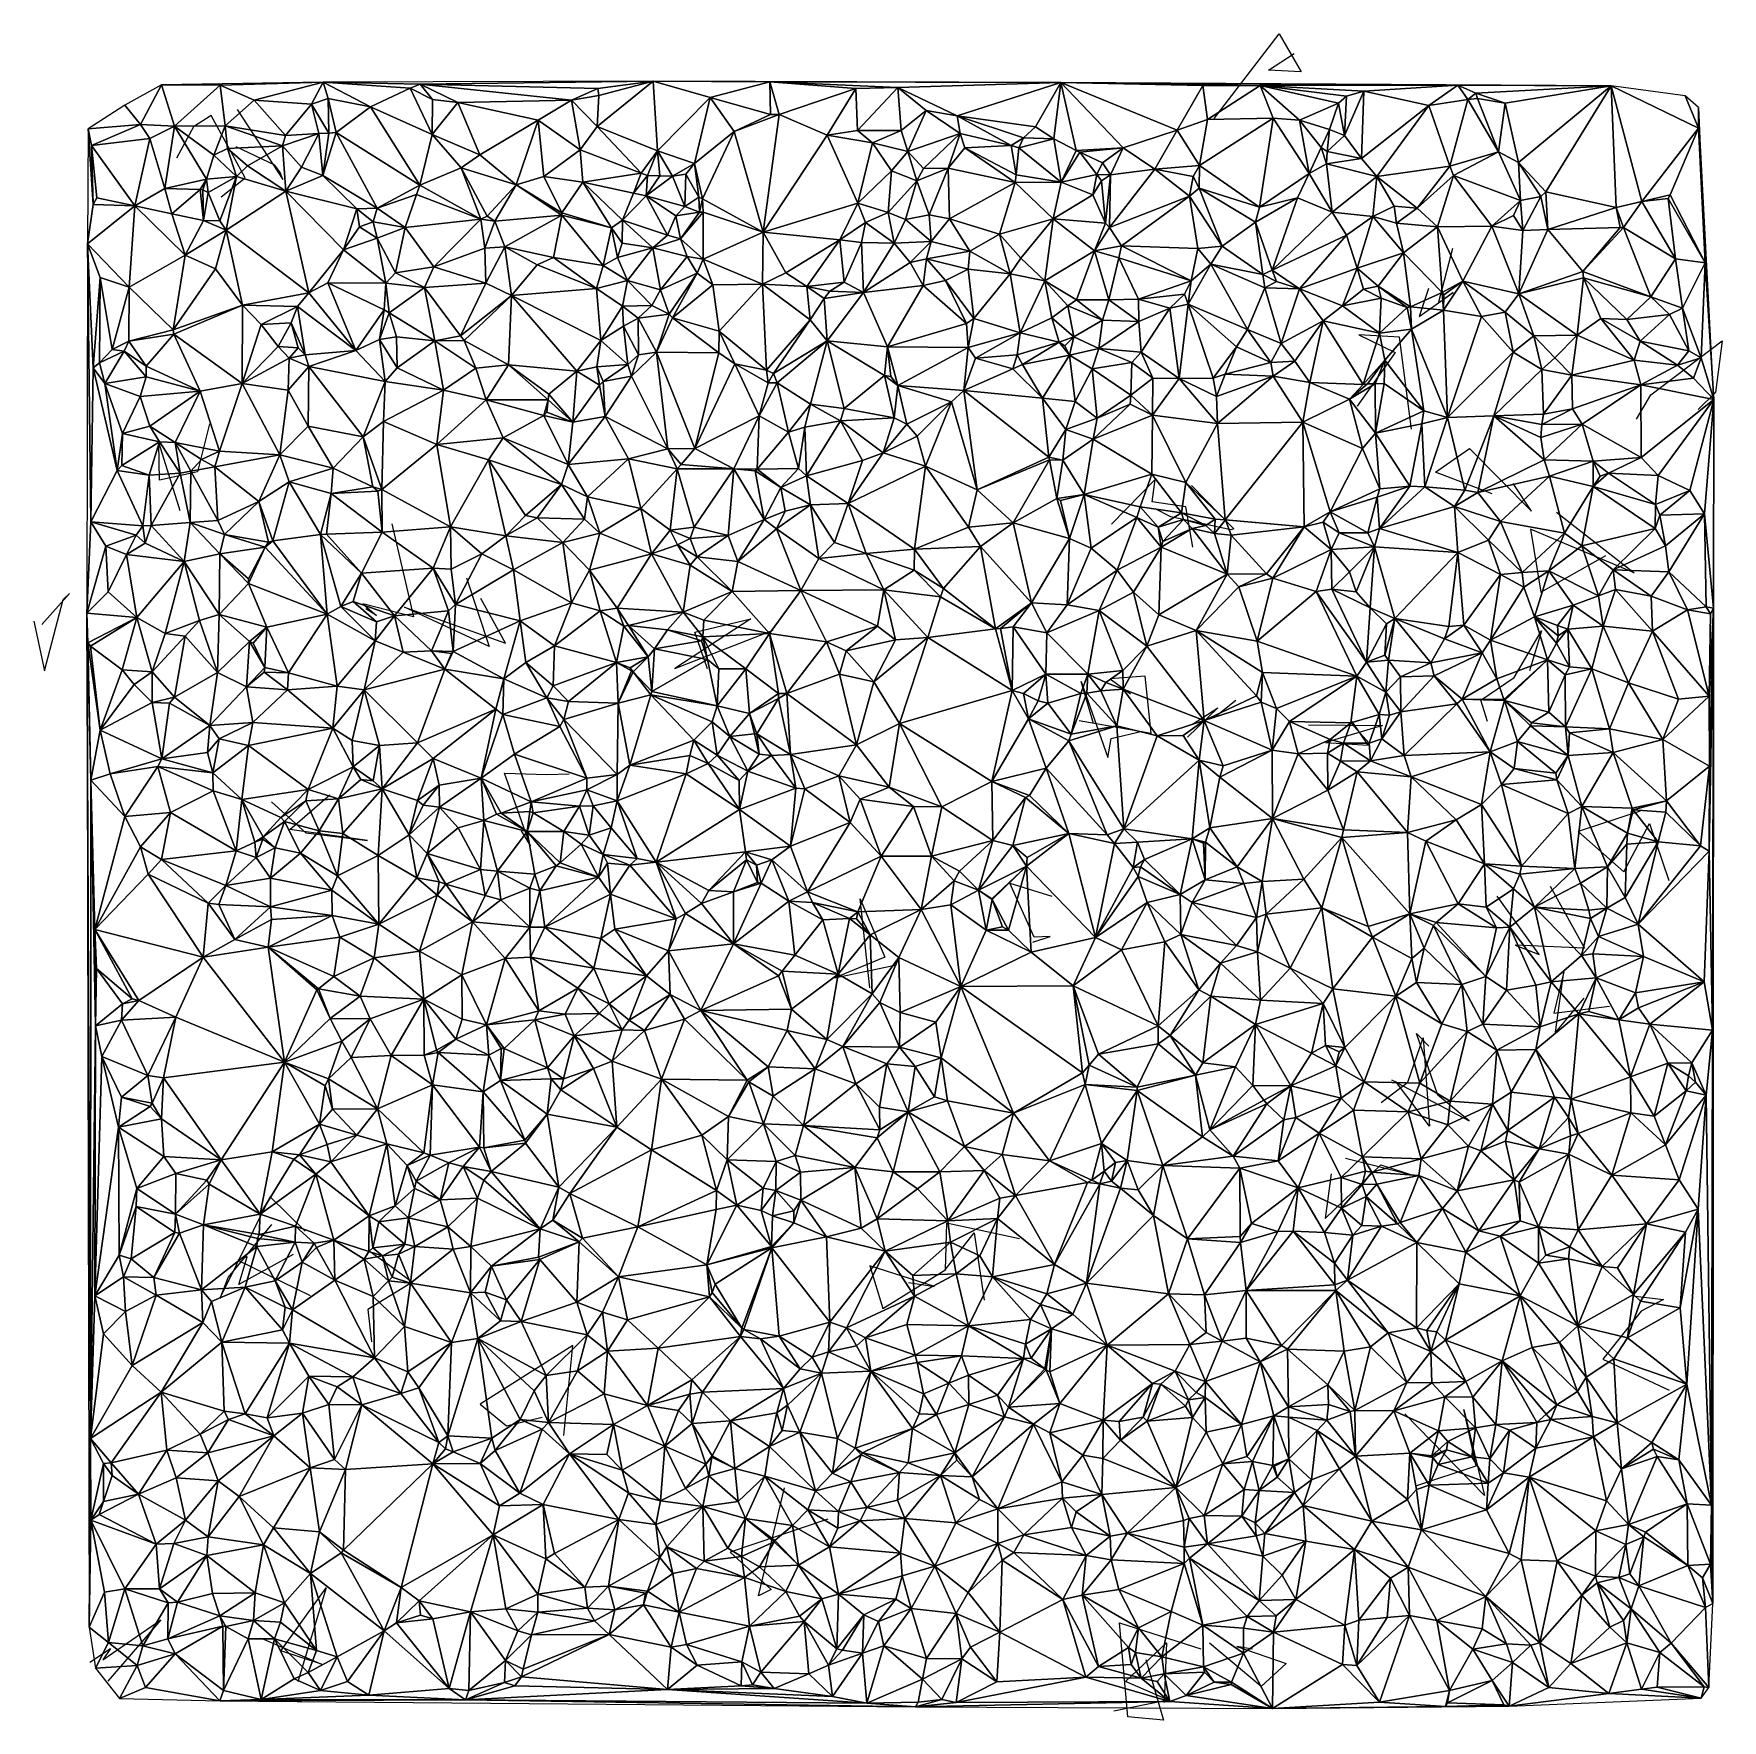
# Model space of a CAD drawing. Header units: metres. Extents: x -16 to 15.1, y -15.2 to 15.9.
import ezdxf

# ---------------------------------------------------------------- set-up
doc = ezdxf.new("R2010")
doc.units = ezdxf.units.M
doc.layers.add('CRACKS', color=1, linetype='Continuous')
doc.layers.add('STREET_MESH', color=7, linetype='Continuous')

msp = doc.modelspace()

# ---------------------------------------------------------------- linework, layer by layer
at = {"layer": 'CRACKS'}
for points in [[(5.775, 14.303, 0.1), (6.97, 15.867, 0.1), (7.376, 15.164, 0.1), (6.778, 15.197, 0.1), (7.25, 15.501, 0.1)], [(-12.519, 12.863, 0.1), (-12.074, 13.209, 0.1), (-12.701, 14.359, 0.1), (-13.029, 14.15, 0.1), (-13.34, 13.574, 0.1)], [(-12.227, 14.47, 0.1), (-11.383, 13.18, 0.1), (-11.429, 13.307, 0.1), (-11.53, 13.448, 0.1), (-12.241, 13.781, 0.1)], [(9.724, 11.17, 0.1), (9.549, 10.654, 0.1), (10.179, 11.101, 0.1), (9.91, 10.9, 0.1), (10.174, 11.915, 0.1)], [(9.41, 8.577, 0.1), (9.191, 10.278, 0.1), (8.44, 10.319, 0.1), (9.107, 9.99, 0.1), (8.409, 9.006, 0.1)], [(13.553, 8.767, 0.1), (13.82, 9.211, 0.1), (15.134, 10.208, 0.1), (15.01, 9.255, 0.1), (14.691, 8.942, 0.1)], [(-12.733, 8.678, 0.1), (-12.956, 7.794, 0.1), (-13.657, 7.637, 0.1), (-13.666, 8.323, 0.1), (-13.28, 7.082, 0.1)], [(10.896, 7.388, 0.1), (9.853, 7.787, 0.1), (10.479, 8.223, 0.1), (11.623, 7.071, 0.1), (11.282, 7.58, 0.1)], [(5.384, 6.406, 0.1), (5.253, 7.149, 0.1), (4.635, 7.243, 0.1), (4.688, 7.654, 0.1), (3.881, 6.828, 0.1)], [(5.356, 7.544, 0.1), (6.134, 6.744, 0.1), (6.08, 6.723, 0.1), (4.979, 6.966, 0.1), (4.69, 7.114, 0.1)], [(12.079, 7.052, 0.1), (13.514, 5.93, 0.1), (11.602, 6.734, 0.1), (11.792, 5.574, 0.1), (12.987, 6.249, 0.1)], [(-9.374, 6.837, 0.1), (-8.976, 5.123, 0.1), (-9.909, 5.358, 0.1), (-9.659, 5.144, 0.1), (-9.852, 5.266, 0.1)], [(-7.997, 5.838, 0.1), (-7.581, 4.574, 0.1), (-9.141, 5.298, 0.1), (-7.283, 4.639, 0.1), (-7.735, 5.458, 0.1)], [(-15.971, 5.043, 0.1), (-15.771, 4.125, 0.1), (-15.431, 5.439, 0.1), (-15.314, 5.554, 0.1), (-15.82, 4.981, 0.1)], [(-3.562, 4.161, 0.1), (-3.79, 4.839, 0.1), (-2.76, 5.085, 0.1), (-4.159, 4.172, 0.1), (-2.352, 4.876, 0.1)], [(10.807, 3.193, 0.1), (10.687, 3.588, 0.1), (11.299, 4.006, 0.1), (11.803, 4.865, 0.1), (11.583, 4.129, 0.1)], [(3.287, 3.209, 0.1), (4.611, 2.98, 0.1), (4.506, 4.027, 0.1), (3.856, 3.978, 0.1), (4.234, 3.703, 0.1)], [(3.549, 3.154, 0.1), (3.324, 3.929, 0.1), (3.818, 2.53, 0.1), (3.878, 2.877, 0.1), (4.447, 3.013, 0.1)], [(6.173, 3.582, 0.1), (5.78, 3.266, 0.1), (5.373, 3.142, 0.1), (5.842, 3.443, 0.1), (5.281, 2.903, 0.1)], [(7.512, 3.128, 0.1), (8.876, 3.119, 0.1), (7.828, 2.803, 0.1), (8.611, 2.754, 0.1), (8.319, 3.192, 0.1)], [(-6.992, 1.177, 0.1), (-6.823, 0.894, 0.1), (-7.298, 2.239, 0.1), (-6.517, 2.213, 0.1), (-6.106, 2.229, 0.1)], [(-11.59, 1.713, 0.1), (-10.957, 1.142, 0.1), (-9.823, 1, 0.1), (-11.251, 1.202, 0.1), (-10.518, 1.842, 0.1)], [(13.625, 1.538, 0.1), (12.479, 1.166, 0.1), (13.32, 0.424, 0.1), (13.792, 1.313, 0.1), (14.151, 0.26, 0.1)], [(2.434, -0.876, 0.1), (2.753, -0.77, 0.1), (2.456, -0.783, 0.1), (2.009, 0.212, 0.1), (2.784, -0.026, 0.1)], [(11.964, 0.155, 0.1), (12.6, -0.985, 0.1), (11.32, -0.93, 0.1), (11.764, -1.101, 0.1), (10.987, -0.028, 0.1)], [(-0.571, -1.716, 0.1), (-0.746, -0.074, 0.1), (-0.291, -1.151, 0.1), (-1.212, -1.531, 0.1), (-0.076, -1.293, 0.1)], [(12.584, -1.906, 0.1), (12.063, -2.535, 0.1), (12.215, -1.42, 0.1), (12.034, -2.181, 0.1), (13.059, -2.055, 0.1)], [(8.849, -3.829, 0.1), (9.341, -3.456, 0.1), (9.625, -2.637, 0.1), (9.743, -4.265, 0.1), (9.115, -3.438, 0.1)], [(9.042, -3.414, 0.1), (10.473, -4.168, 0.1), (9.898, -3.693, 0.1), (9.5, -2.557, 0.1), (9.73, -2.789, 0.1)], [(7.929, -5.146, 0.1), (7.82, -5.968, 0.1), (8.842, -4.976, 0.1), (9.491, -5.184, 0.1), (8.196, -4.864, 0.1)], [(-11.59, -6.078, 0.1), (-12.387, -7.049, 0.1), (-12.541, -7.441, 0.1), (-11.615, -5.567, 0.1), (-10.97, -6.198, 0.1)], [(2.188, -6.339, 0.1), (0.843, -6.054, 0.1), (0.817, -6.913, 0.1), (1.355, -6.229, 0.1), (1.537, -7.472, 0.1)], [(-11.19, -6.632, 0.1), (-12.196, -7.186, 0.1), (-12.043, -6.675, 0.1), (-12.212, -6.732, 0.1), (-10.878, -7.383, 0.1)], [(-9.808, -6.553, 0.1), (-9.414, -6.833, 0.1), (-8.996, -7.143, 0.1), (-9.818, -7.643, 0.1), (-9.752, -8.24, 0.1)], [(0.143, -7.145, 0.1), (0.624, -7.22, 0.1), (-0.571, -6.841, 0.1), (-0.329, -7.627, 0.1), (0.829, -6.905, 0.1)], [(13.48, -7.393, 0.1), (14.054, -7.462, 0.1), (13.644, -7.675, 0.1), (12.935, -8.562, 0.1), (14.159, -9.129, 0.1)], [(-6.204, -9.967, 0.1), (-6.042, -8.307, 0.1), (-7.745, -9.389, 0.1), (-7.265, -9.786, 0.1), (-6.605, -9.626, 0.1)], [(9.488, -10.895, 0.1), (10.6, -10.527, 0.1), (10.373, -9.488, 0.1), (10.752, -11.069, 0.1), (9.288, -9.564, 0.1)], [(-1.345, -11.51, 0.1), (-3.139, -12.118, 0.1), (-2.386, -12.807, 0.1), (-2.623, -12.922, 0.1), (-2.139, -10.928, 0.1)], [(-11.742, -13.72, 0.1), (-10.668, -14.179, 0.1), (-11.417, -13.935, 0.1), (-10.586, -12.773, 0.1), (-11.106, -14.504, 0.1)], [(-14.937, -14.141, 0.1), (-14.556, -13.894, 0.1), (-14.7, -14.103, 0.1), (-13.631, -13.361, 0.1), (-14.607, -14.491, 0.1)], [(4.516, -14.091, 0.1), (4.842, -15.213, 0.1), (4.187, -15.153, 0.1), (4.029, -13.418, 0.1), (5.527, -13.895, 0.1)], [(3.927, -15.042, 0.1), (4.922, -14.839, 0.1), (4.141, -14.502, 0.1), (4.895, -13.784, 0.1), (4.856, -14.889, 0.1)], [(6.483, -13.906, 0.1), (6.194, -13.855, 0.1), (7.103, -14.169, 0.1), (6.64, -14.591, 0.1), (5.688, -13.795, 0.1)]]:
    msp.add_polyline3d(points, dxfattribs=at)
at = {"layer": 'STREET_MESH'}
for points in [[(-12.536, 14.921), (-10.639, 14.972), (-13.617, 14.928)], [(-10.639, 14.972), (-12.536, 14.921), (-11.914, 14.643)], [(-10.852, 14.57), (-10.639, 14.972), (-11.914, 14.643)], [(-10.548, 14.674), (-10.639, 14.972), (-10.852, 14.57)], [(-8.85, 14.936), (-4.561, 14.993), (-10.639, 14.972)], [(-9.039, 14.862), (-8.85, 14.936), (-10.639, 14.972)], [(-10.548, 14.674), (-9.767, 14.518), (-10.639, 14.972)], [(-9.767, 14.518), (-9.039, 14.862), (-10.639, 14.972)], [(-8.85, 14.936), (-9.039, 14.862), (-8.625, 14.658)], [(-4.561, 14.993), (-8.85, 14.936), (-5.579, 14.857)], [(-8.159, 14.598), (-8.85, 14.936), (-8.625, 14.658)], [(-8.85, 14.936), (-6.066, 14.641), (-5.579, 14.857)], [(-8.159, 14.598), (-6.066, 14.641), (-8.85, 14.936)], [(-4.561, 14.993), (-5.592, 14.159), (-4.478, 13.712)], [(-5.559, 14.728), (-5.592, 14.159), (-4.561, 14.993)], [(-5.559, 14.728), (-4.561, 14.993), (-5.579, 14.857)], [(-4.561, 14.993), (-4.478, 13.712), (-3.511, 14.695)], [(-4.561, 14.993), (-3.511, 14.695), (-2.409, 14.983)], [(2.952, 14.97), (-4.561, 14.993), (-2.409, 14.983)], [(-3.511, 14.695), (-2.4, 14.378), (-2.409, 14.983)], [(-2.4, 14.378), (-2.239, 14.38), (-2.409, 14.983)], [(-2.239, 14.38), (-0.829, 14.857), (-2.409, 14.983)], [(-0.829, 14.857), (-0.055, 14.878), (-2.409, 14.983)], [(-0.055, 14.878), (2.952, 14.97), (-2.409, 14.983)], [(-0.055, 14.878), (1.041, 14.352), (2.952, 14.97)], [(1.041, 14.352), (2.485, 14.15), (2.952, 14.97)], [(2.485, 14.15), (2.823, 13.931), (2.952, 14.97)], [(2.823, 13.931), (3.232, 13.715), (2.952, 14.97)], [(10.265, 14.917), (2.952, 14.97), (6.624, 14.912)], [(2.952, 14.97), (10.265, 14.917), (13.091, 14.905)], [(2.952, 14.97), (5.568, 14.912), (6.624, 14.912)], [(5.093, 14.092), (5.568, 14.912), (2.952, 14.97)], [(4.101, 13.765), (5.093, 14.092), (2.952, 14.97)], [(3.232, 13.715), (4.101, 13.765), (2.952, 14.97)], [(-14.004, 14.192), (-13.617, 14.928), (-14.294, 14.548)], [(-14.004, 14.192), (-13.379, 14.164), (-13.617, 14.928)], [(-13.379, 14.164), (-12.536, 14.921), (-13.617, 14.928)], [(-12.448, 14.169), (-12.536, 14.921), (-13.379, 14.164)], [(-12.536, 14.921), (-12.448, 14.169), (-11.914, 14.643)], [(-12.448, 14.169), (-11.333, 13.993), (-11.914, 14.643)], [(-11.333, 13.993), (-10.852, 14.57), (-11.914, 14.643)], [(-10.537, 14.035), (-10.548, 14.674), (-10.852, 14.57)], [(-10.402, 14.047), (-10.548, 14.674), (-10.537, 14.035)], [(-10.402, 14.047), (-9.767, 14.518), (-10.548, 14.674)], [(-9.767, 14.518), (-8.632, 14.013), (-9.039, 14.862)], [(-9.039, 14.862), (-8.632, 14.013), (-8.625, 14.658)], [(-8.632, 14.013), (-8.159, 14.598), (-8.625, 14.658)], [(-6.066, 14.641), (-8.159, 14.598), (-6.68, 14.277)], [(-6.066, 14.641), (-6.68, 14.277), (-5.905, 13.725)], [(-6.066, 14.641), (-5.559, 14.728), (-5.579, 14.857)], [(-5.559, 14.728), (-6.066, 14.641), (-5.592, 14.159)], [(-5.592, 14.159), (-6.066, 14.641), (-5.905, 13.725)], [(-4.478, 13.712), (-3.799, 13.478), (-3.511, 14.695)], [(-3.799, 13.478), (-3.071, 14.067), (-3.511, 14.695)], [(-3.511, 14.695), (-3.071, 14.067), (-2.4, 14.378)], [(-2.239, 14.38), (-1.354, 13.997), (-0.829, 14.857)], [(-1.354, 13.997), (-0.796, 14.086), (-0.829, 14.857)], [(-0.796, 14.086), (-0.055, 14.878), (-0.829, 14.857)], [(0.007, 14.082), (-0.055, 14.878), (-0.796, 14.086)], [(-0.055, 14.878), (0.007, 14.082), (0.468, 14.451)], [(1.041, 14.352), (-0.055, 14.878), (0.468, 14.451)], [(5.093, 14.092), (5.65, 14.284), (5.568, 14.912)], [(5.568, 14.912), (5.65, 14.284), (6.624, 14.912)], [(5.65, 14.284), (6.864, 14.309), (6.624, 14.912)], [(8.534, 14.809), (10.265, 14.917), (6.624, 14.912)], [(8.066, 14.588), (8.213, 14.714), (6.624, 14.912)], [(8.213, 14.714), (8.534, 14.809), (6.624, 14.912)], [(7.348, 14.276), (8.066, 14.588), (6.624, 14.912)], [(6.864, 14.309), (7.348, 14.276), (6.624, 14.912)], [(8.177, 13.993), (8.213, 14.714), (8.066, 14.588)], [(8.213, 14.714), (8.177, 13.993), (8.534, 14.809)], [(8.177, 13.993), (8.49, 13.568), (8.534, 14.809)], [(8.49, 13.568), (9.728, 14.547), (8.534, 14.809)], [(8.534, 14.809), (9.728, 14.547), (10.265, 14.917)], [(9.728, 14.547), (10.447, 14.656), (10.265, 14.917)], [(9.728, 14.547), (10.115, 13.427), (10.447, 14.656)], [(10.447, 14.656), (10.115, 13.427), (11.015, 13.69)], [(10.265, 14.917), (10.596, 14.774), (13.091, 14.905)], [(10.447, 14.656), (10.596, 14.774), (10.265, 14.917)], [(10.447, 14.656), (10.627, 14.675), (10.596, 14.774)], [(10.627, 14.675), (10.447, 14.656), (11.015, 13.69)], [(10.596, 14.774), (11.135, 14.586), (13.091, 14.905)], [(10.596, 14.774), (10.627, 14.675), (11.135, 14.586)], [(10.627, 14.675), (11.015, 13.69), (11.135, 14.586)], [(11.135, 14.586), (11.379, 13.492), (13.091, 14.905)], [(11.379, 13.492), (11.884, 12.955), (13.091, 14.905)], [(11.884, 12.955), (13.181, 12.662), (13.091, 14.905)], [(13.091, 14.905), (14.697, 14.129), (14.453, 14.725)], [(13.181, 12.662), (13.653, 12.776), (13.091, 14.905)], [(13.653, 12.776), (14.697, 14.129), (13.091, 14.905)], [(14.453, 14.725), (14.697, 14.129), (14.698, 14.506)], [(-14.967, 14.115), (-14.004, 14.192), (-14.294, 14.548)], [(-11.333, 13.993), (-10.72, 14.031), (-10.852, 14.57)], [(-10.72, 14.031), (-10.537, 14.035), (-10.852, 14.57)], [(-9.767, 14.518), (-10.402, 14.047), (-8.857, 13.075)], [(-8.632, 14.013), (-9.767, 14.518), (-8.857, 13.075)], [(-8.159, 14.598), (-8.632, 14.013), (-7.752, 13.635)], [(-6.68, 14.277), (-8.159, 14.598), (-7.752, 13.635)], [(-2.239, 14.38), (-3.071, 14.067), (-2.534, 12.212)], [(-3.071, 14.067), (-2.239, 14.38), (-2.4, 14.378)], [(-2.239, 14.38), (-2.534, 12.212), (-1.354, 13.997)], [(0.468, 14.451), (0.007, 14.082), (0.129, 13.695)], [(1.094, 14.026), (0.468, 14.451), (0.129, 13.695)], [(1.094, 14.026), (1.041, 14.352), (0.468, 14.451)], [(1.094, 14.026), (2.037, 13.806), (1.041, 14.352)], [(1.041, 14.352), (2.262, 13.949), (2.485, 14.15)], [(2.037, 13.806), (2.262, 13.949), (1.041, 14.352)], [(5.503, 13.437), (6.864, 14.309), (5.65, 14.284)], [(5.503, 13.437), (6.61, 12.672), (6.864, 14.309)], [(6.61, 12.672), (7.524, 13.294), (6.864, 14.309)], [(7.524, 13.294), (7.348, 14.276), (6.864, 14.309)], [(7.348, 14.276), (7.899, 14.105), (8.066, 14.588)], [(7.899, 14.105), (8.177, 13.993), (8.066, 14.588)], [(8.769, 13.237), (9.728, 14.547), (8.49, 13.568)], [(10.115, 13.427), (9.728, 14.547), (8.769, 13.237)], [(11.015, 13.69), (11.379, 13.492), (11.135, 14.586)], [(14.697, 14.129), (14.817, 11.646), (14.698, 14.506)], [(14.698, 14.506), (14.817, 11.646), (14.982, 9.124)], [(-14.98, 11.996), (-14.876, 12.72), (-14.967, 14.115)], [(-14.908, 13.808), (-14.004, 14.192), (-14.967, 14.115)], [(-14.876, 12.72), (-14.908, 13.808), (-14.967, 14.115)], [(-14.908, 13.808), (-13.833, 13.937), (-14.004, 14.192)], [(-13.833, 13.937), (-13.379, 14.164), (-14.004, 14.192)], [(-13.833, 13.937), (-13.555, 13.016), (-13.379, 14.164)], [(-13.379, 14.164), (-13.555, 13.016), (-12.787, 13.19)], [(-12.653, 13.628), (-12.448, 14.169), (-13.379, 14.164)], [(-12.653, 13.628), (-13.379, 14.164), (-12.787, 13.19)], [(-12.401, 13.751), (-12.448, 14.169), (-12.653, 13.628)], [(-12.401, 13.751), (-11.389, 13.8), (-12.448, 14.169)], [(-11.389, 13.8), (-11.333, 13.993), (-12.448, 14.169)], [(-10.72, 14.031), (-11.389, 13.8), (-11.04, 13.408)], [(-11.333, 13.993), (-11.389, 13.8), (-10.72, 14.031)], [(-10.72, 14.031), (-11.04, 13.408), (-10.645, 13.252)], [(-10.537, 14.035), (-10.72, 14.031), (-10.645, 13.252)], [(-10.402, 14.047), (-10.537, 14.035), (-10.645, 13.252)], [(-9.647, 12.654), (-10.402, 14.047), (-10.645, 13.252)], [(-10.402, 14.047), (-9.647, 12.654), (-8.857, 13.075)], [(-8.632, 14.013), (-8.857, 13.075), (-8.096, 13.396)], [(-8.632, 14.013), (-8.096, 13.396), (-7.752, 13.635)], [(-7.084, 13.085), (-6.68, 14.277), (-7.752, 13.635)], [(-7.084, 13.085), (-6.577, 13.237), (-6.68, 14.277)], [(-6.68, 14.277), (-6.577, 13.237), (-5.905, 13.725)], [(-4.782, 13.297), (-5.592, 14.159), (-5.905, 13.725)], [(-5.592, 14.159), (-4.782, 13.297), (-4.478, 13.712)], [(-3.799, 13.478), (-3.65, 12.824), (-3.071, 14.067)], [(-3.071, 14.067), (-3.65, 12.824), (-2.534, 12.212)], [(-0.796, 14.086), (-1.354, 13.997), (-0.517, 13.855)], [(0.007, 14.082), (-0.796, 14.086), (-0.517, 13.855)], [(0.007, 14.082), (-0.517, 13.855), (0.129, 13.695)], [(0.422, 13.386), (1.094, 14.026), (0.129, 13.695)], [(1.094, 14.026), (0.422, 13.386), (0.873, 13.387)], [(1.094, 14.026), (0.873, 13.387), (1.18, 13.767)], [(2.037, 13.806), (1.094, 14.026), (1.18, 13.767)], [(2.485, 14.15), (2.262, 13.949), (2.823, 13.931)], [(4.682, 13.372), (5.093, 14.092), (4.101, 13.765)], [(4.682, 13.372), (5.503, 13.437), (5.093, 14.092)], [(5.503, 13.437), (5.65, 14.284), (5.093, 14.092)], [(7.524, 13.294), (7.745, 13.77), (7.348, 14.276)], [(7.348, 14.276), (7.745, 13.77), (7.899, 14.105)], [(7.899, 14.105), (7.745, 13.77), (7.855, 13.697)], [(8.177, 13.993), (7.899, 14.105), (7.855, 13.697)], [(13.653, 12.776), (14.173, 12.9), (14.697, 14.129)], [(14.173, 12.9), (14.817, 11.646), (14.697, 14.129)], [(-13.833, 13.937), (-14.908, 13.808), (-14.111, 12.693)], [(-14.908, 13.808), (-14.812, 12.842), (-14.111, 12.693)], [(-14.812, 12.842), (-14.908, 13.808), (-14.876, 12.72)], [(-13.555, 13.016), (-13.833, 13.937), (-14.111, 12.693)], [(-12.234, 13.238), (-12.401, 13.751), (-12.653, 13.628)], [(-11.389, 13.8), (-12.401, 13.751), (-12.032, 13.433)], [(-12.401, 13.751), (-12.234, 13.238), (-12.032, 13.433)], [(-11.389, 13.8), (-12.032, 13.433), (-11.33, 12.969)], [(-11.389, 13.8), (-11.33, 12.969), (-11.04, 13.408)], [(-6.577, 13.237), (-5.857, 13.131), (-5.905, 13.725)], [(-5.857, 13.131), (-4.782, 13.297), (-5.905, 13.725)], [(-4.782, 13.297), (-4.663, 13.255), (-4.478, 13.712)], [(-4.663, 13.255), (-4.439, 13.246), (-4.478, 13.712)], [(-4.204, 13.245), (-3.799, 13.478), (-4.478, 13.712)], [(-4.439, 13.246), (-4.204, 13.245), (-4.478, 13.712)], [(-2.534, 12.212), (-0.787, 12.747), (-1.354, 13.997)], [(-1.354, 13.997), (-0.787, 12.747), (-0.517, 13.855)], [(-0.787, 12.747), (-0.171, 13.339), (-0.517, 13.855)], [(-0.517, 13.855), (-0.171, 13.339), (0.129, 13.695)], [(-0.171, 13.339), (0.299, 13.156), (0.129, 13.695)], [(0.299, 13.156), (0.422, 13.386), (0.129, 13.695)], [(0.873, 13.387), (2.109, 13.125), (1.18, 13.767)], [(2.127, 13.269), (2.037, 13.806), (1.18, 13.767)], [(2.109, 13.125), (2.127, 13.269), (1.18, 13.767)], [(2.262, 13.949), (2.037, 13.806), (2.175, 13.766)], [(2.037, 13.806), (2.127, 13.269), (2.175, 13.766)], [(2.127, 13.269), (2.957, 13.133), (2.175, 13.766)], [(2.262, 13.949), (2.175, 13.766), (2.823, 13.931)], [(2.175, 13.766), (2.957, 13.133), (2.823, 13.931)], [(2.957, 13.133), (3.232, 13.715), (2.823, 13.931)], [(3.232, 13.715), (2.957, 13.133), (3.299, 13.683)], [(3.232, 13.715), (3.299, 13.683), (4.101, 13.765)], [(3.299, 13.683), (3.715, 13.489), (4.101, 13.765)], [(4.101, 13.765), (3.715, 13.489), (3.862, 13.269)], [(4.682, 13.372), (4.101, 13.765), (3.862, 13.269)], [(7.745, 13.77), (7.524, 13.294), (7.844, 13.472)], [(7.745, 13.77), (7.844, 13.472), (7.855, 13.697)], [(7.844, 13.472), (8.49, 13.568), (7.855, 13.697)], [(8.49, 13.568), (8.177, 13.993), (7.855, 13.697)], [(10.115, 13.427), (10.181, 13.255), (11.015, 13.69)], [(11.015, 13.69), (10.181, 13.255), (11.42, 12.797)], [(11.379, 13.492), (11.015, 13.69), (11.42, 12.797)], [(-12.234, 13.238), (-12.653, 13.628), (-12.787, 13.19)], [(-12.032, 13.433), (-12.234, 13.238), (-11.33, 12.969)], [(-11.04, 13.408), (-11.33, 12.969), (-10.645, 13.252)], [(-8.096, 13.396), (-8.857, 13.075), (-7.735, 12.448)], [(-8.096, 13.396), (-7.084, 13.085), (-7.752, 13.635)], [(-8.096, 13.396), (-7.735, 12.448), (-7.621, 12.505)], [(-7.084, 13.085), (-8.096, 13.396), (-7.621, 12.505)], [(-3.957, 13.28), (-3.799, 13.478), (-4.204, 13.245)], [(-3.799, 13.478), (-3.957, 13.28), (-3.717, 12.853)], [(-3.65, 12.824), (-3.799, 13.478), (-3.717, 12.853)], [(0.522, 12.527), (0.873, 13.387), (0.299, 13.156)], [(0.873, 13.387), (0.422, 13.386), (0.299, 13.156)], [(0.901, 12.458), (0.873, 13.387), (0.522, 12.527)], [(0.901, 12.458), (2.109, 13.125), (0.873, 13.387)], [(2.957, 13.133), (3.612, 13.276), (3.299, 13.683)], [(3.612, 13.276), (3.715, 13.489), (3.299, 13.683)], [(3.715, 13.489), (3.612, 13.276), (3.862, 13.269)], [(5.503, 13.437), (4.682, 13.372), (5.387, 13.239)], [(5.498, 13.019), (5.503, 13.437), (5.387, 13.239)], [(5.498, 13.019), (6.61, 12.672), (5.503, 13.437)], [(7.844, 13.472), (7.524, 13.294), (7.947, 12.579)], [(7.844, 13.472), (8.769, 13.237), (8.49, 13.568)], [(8.769, 13.237), (7.844, 13.472), (7.947, 12.579)], [(10.115, 13.427), (8.769, 13.237), (9.516, 12.651)], [(10.181, 13.255), (10.115, 13.427), (9.516, 12.651)], [(11.795, 12.867), (11.379, 13.492), (11.42, 12.797)], [(11.795, 12.867), (11.884, 12.955), (11.379, 13.492)], [(-13.555, 13.016), (-12.905, 12.998), (-12.787, 13.19)], [(-12.905, 12.998), (-12.857, 12.989), (-12.787, 13.19)], [(-12.857, 12.989), (-12.759, 12.943), (-12.787, 13.19)], [(-12.759, 12.943), (-12.234, 13.238), (-12.787, 13.19)], [(-12.234, 13.238), (-12.759, 12.943), (-12.541, 12.419)], [(-12.234, 13.238), (-12.541, 12.419), (-12.424, 12.249)], [(-11.33, 12.969), (-12.234, 13.238), (-12.424, 12.249)], [(-11.33, 12.969), (-10.021, 12.641), (-10.645, 13.252)], [(-10.021, 12.641), (-9.647, 12.654), (-10.645, 13.252)], [(-9.647, 12.654), (-8.922, 12.906), (-8.857, 13.075)], [(-8.857, 13.075), (-8.922, 12.906), (-7.735, 12.448)], [(-7.48, 12.411), (-7.084, 13.085), (-7.621, 12.505)], [(-6.242, 12.525), (-7.084, 13.085), (-7.48, 12.411)], [(-6.577, 13.237), (-7.084, 13.085), (-6.244, 12.569)], [(-7.084, 13.085), (-6.242, 12.525), (-6.244, 12.569)], [(-5.857, 13.131), (-6.577, 13.237), (-6.244, 12.569)], [(-5.331, 12.288), (-5.857, 13.131), (-6.244, 12.569)], [(-4.782, 13.297), (-5.857, 13.131), (-4.925, 12.932)], [(-5.857, 13.131), (-5.123, 12.432), (-4.925, 12.932)], [(-5.857, 13.131), (-5.331, 12.288), (-5.123, 12.432)], [(-4.663, 13.255), (-4.782, 13.297), (-4.925, 12.932)], [(-4.687, 12.881), (-4.663, 13.255), (-4.925, 12.932)], [(-4.663, 13.255), (-4.687, 12.881), (-4.439, 13.246)], [(-4.439, 13.246), (-4.687, 12.881), (-4.204, 13.245)], [(-4.687, 12.881), (-3.974, 12.683), (-4.204, 13.245)], [(-3.974, 12.683), (-3.957, 13.28), (-4.204, 13.245)], [(-3.957, 13.28), (-3.974, 12.683), (-3.717, 12.853)], [(-0.171, 13.339), (-0.787, 12.747), (-0.231, 12.575)], [(0.299, 13.156), (-0.171, 13.339), (-0.231, 12.575)], [(0.086, 12.441), (0.299, 13.156), (-0.231, 12.575)], [(0.086, 12.441), (0.522, 12.527), (0.299, 13.156)], [(2.109, 13.125), (0.901, 12.458), (1.818, 12.175)], [(2.811, 12.455), (2.109, 13.125), (1.818, 12.175)], [(2.127, 13.269), (2.109, 13.125), (2.957, 13.133)], [(2.957, 13.133), (2.109, 13.125), (2.811, 12.455)], [(3.538, 12.899), (2.957, 13.133), (2.811, 12.455)], [(3.612, 13.276), (2.957, 13.133), (3.538, 12.899)], [(3.701, 13.154), (3.612, 13.276), (3.538, 12.899)], [(3.773, 12.378), (3.701, 13.154), (3.538, 12.899)], [(3.612, 13.276), (3.701, 13.154), (3.862, 13.269)], [(3.701, 13.154), (3.773, 12.378), (3.862, 13.269)], [(3.773, 12.378), (3.846, 12.298), (3.862, 13.269)], [(3.846, 12.298), (5.323, 12.872), (4.682, 13.372)], [(3.846, 12.298), (4.682, 13.372), (3.862, 13.269)], [(4.682, 13.372), (5.323, 12.872), (5.387, 13.239)], [(5.323, 12.872), (5.498, 13.019), (5.387, 13.239)], [(7.307, 12.844), (7.524, 13.294), (6.61, 12.672)], [(7.524, 13.294), (7.307, 12.844), (7.947, 12.579)], [(8.697, 12.498), (8.769, 13.237), (7.947, 12.579)], [(8.769, 13.237), (8.697, 12.498), (9.092, 12.69)], [(9.516, 12.651), (8.769, 13.237), (9.092, 12.69)], [(10.181, 13.255), (9.516, 12.651), (9.886, 12.308)], [(10.892, 12.322), (10.181, 13.255), (9.886, 12.308)], [(10.181, 13.255), (10.892, 12.322), (11.42, 12.797)], [(-14.812, 12.842), (-14.876, 12.72), (-14.111, 12.693)], [(-13.555, 13.016), (-14.111, 12.693), (-13.427, 12.549)], [(-12.905, 12.998), (-13.555, 13.016), (-13.427, 12.549)], [(-12.843, 12.424), (-12.905, 12.998), (-13.427, 12.549)], [(-12.857, 12.989), (-12.905, 12.998), (-12.843, 12.424)], [(-12.759, 12.943), (-12.857, 12.989), (-12.843, 12.424)], [(-12.541, 12.419), (-12.759, 12.943), (-12.843, 12.424)], [(-10.902, 11.091), (-11.33, 12.969), (-12.424, 12.249)], [(-10.267, 11.884), (-11.33, 12.969), (-10.902, 11.091)], [(-10.267, 11.884), (-10.021, 12.641), (-11.33, 12.969)], [(-9.129, 12.299), (-8.922, 12.906), (-9.647, 12.654)], [(-8.922, 12.906), (-9.129, 12.299), (-7.735, 12.448)], [(-5.123, 12.432), (-4.687, 12.881), (-4.925, 12.932)], [(-4.294, 12.157), (-4.687, 12.881), (-5.123, 12.432)], [(-3.974, 12.683), (-4.687, 12.881), (-4.144, 12.514)], [(-4.687, 12.881), (-4.294, 12.157), (-4.144, 12.514)], [(-3.974, 12.683), (-3.706, 12.58), (-3.717, 12.853)], [(-3.706, 12.58), (-3.65, 12.824), (-3.717, 12.853)], [(-3.65, 12.824), (-3.706, 12.58), (-3.641, 12.581)], [(-3.65, 12.824), (-3.641, 12.581), (-2.534, 12.212)], [(3.773, 12.378), (3.538, 12.899), (2.811, 12.455)], [(5.323, 12.872), (3.846, 12.298), (4.068, 11.959)], [(5.323, 12.872), (4.068, 11.959), (5.471, 11.911)], [(5.498, 13.019), (5.323, 12.872), (5.924, 11.951)], [(5.924, 11.951), (5.323, 12.872), (5.471, 11.911)], [(6.61, 12.672), (5.498, 13.019), (6.539, 12.397)], [(5.498, 13.019), (5.924, 11.951), (6.539, 12.397)], [(7.307, 12.844), (6.61, 12.672), (6.539, 12.397)], [(6.842, 11.508), (7.307, 12.844), (6.539, 12.397)], [(7.307, 12.844), (6.842, 11.508), (7.947, 12.579)], [(10.892, 12.322), (11.29, 12.517), (11.42, 12.797)], [(11.29, 12.517), (11.458, 12.243), (11.42, 12.797)], [(11.458, 12.243), (11.795, 12.867), (11.42, 12.797)], [(11.795, 12.867), (11.458, 12.243), (11.92, 12.257)], [(11.884, 12.955), (11.795, 12.867), (11.92, 12.257)], [(11.884, 12.955), (11.92, 12.257), (13.181, 12.662)], [(13.318, 12.294), (13.653, 12.776), (13.181, 12.662)], [(13.653, 12.776), (13.318, 12.294), (14.272, 11.719)], [(14.173, 12.9), (13.653, 12.776), (14.136, 12.832)], [(13.653, 12.776), (14.272, 11.719), (14.136, 12.832)], [(14.817, 11.646), (14.173, 12.9), (14.136, 12.832)], [(14.272, 11.719), (14.817, 11.646), (14.136, 12.832)], [(-14.876, 12.72), (-14.98, 11.996), (-14.111, 12.693)], [(-14.98, 11.996), (-14.211, 11.194), (-14.111, 12.693)], [(-14.111, 12.693), (-14.211, 11.194), (-13.184, 11.788)], [(-14.111, 12.693), (-13.184, 11.788), (-13.427, 12.549)], [(-13.184, 11.788), (-12.843, 12.424), (-13.427, 12.549)], [(-9.972, 12.309), (-10.021, 12.641), (-10.267, 11.884)], [(-9.647, 12.654), (-10.021, 12.641), (-9.717, 12.403)], [(-10.021, 12.641), (-9.972, 12.309), (-9.717, 12.403)], [(-9.129, 12.299), (-9.647, 12.654), (-9.717, 12.403)], [(-9.129, 12.299), (-8.603, 11.574), (-7.735, 12.448)], [(-8.603, 11.574), (-7.661, 11.916), (-7.735, 12.448)], [(-7.735, 12.448), (-7.48, 12.411), (-7.621, 12.505)], [(-7.661, 11.916), (-7.48, 12.411), (-7.735, 12.448)], [(-6.242, 12.525), (-7.48, 12.411), (-7.294, 11.942)], [(-6.399, 11.741), (-6.242, 12.525), (-7.294, 11.942)], [(-6.242, 12.525), (-6.399, 11.741), (-5.482, 11.599)], [(-6.242, 12.525), (-5.331, 12.288), (-6.244, 12.569)], [(-5.331, 12.288), (-6.242, 12.525), (-5.482, 11.599)], [(-4.144, 12.514), (-4.294, 12.157), (-4.054, 12.088)], [(-3.706, 12.58), (-3.974, 12.683), (-4.144, 12.514)], [(-3.706, 12.58), (-4.144, 12.514), (-4.054, 12.088)], [(-3.64, 11.711), (-3.641, 12.581), (-4.054, 12.088)], [(-3.641, 12.581), (-3.706, 12.58), (-4.054, 12.088)], [(-3.641, 12.581), (-3.64, 11.711), (-2.534, 12.212)], [(-1.119, 12.067), (-0.787, 12.747), (-2.534, 12.212)], [(-1.119, 12.067), (-0.65, 12.388), (-0.787, 12.747)], [(-0.787, 12.747), (-0.65, 12.388), (-0.231, 12.575)], [(-0.65, 12.388), (-0.12, 12.009), (-0.231, 12.575)], [(-0.12, 12.009), (0.086, 12.441), (-0.231, 12.575)], [(0.086, 12.441), (0.56, 12.04), (0.522, 12.527)], [(0.56, 12.04), (0.901, 12.458), (0.522, 12.527)], [(0.56, 12.04), (1.274, 11.861), (0.901, 12.458)], [(0.901, 12.458), (1.274, 11.861), (1.818, 12.175)], [(2.214, 11.731), (2.811, 12.455), (1.818, 12.175)], [(2.658, 11.314), (2.811, 12.455), (2.214, 11.731)], [(2.658, 11.314), (3.57, 11.869), (2.811, 12.455)], [(3.57, 11.869), (3.773, 12.378), (2.811, 12.455)], [(6.842, 11.508), (8.21, 12.157), (7.947, 12.579)], [(8.21, 12.157), (8.697, 12.498), (7.947, 12.579)], [(8.21, 12.157), (8.41, 11.544), (8.697, 12.498)], [(8.697, 12.498), (8.41, 11.544), (9.262, 11.831)], [(8.697, 12.498), (9.131, 12.377), (9.092, 12.69)], [(9.131, 12.377), (8.697, 12.498), (9.262, 11.831)], [(9.131, 12.377), (9.516, 12.651), (9.092, 12.69)], [(9.516, 12.651), (9.131, 12.377), (9.886, 12.308)], [(11.458, 12.243), (11.29, 12.517), (10.892, 12.322)], [(13.181, 12.662), (11.92, 12.257), (13.256, 12.295)], [(13.318, 12.294), (13.181, 12.662), (13.256, 12.295)], [(-12.843, 12.424), (-13.184, 11.788), (-12.424, 12.249)], [(-13.184, 11.788), (-12.626, 11.535), (-12.424, 12.249)], [(-12.541, 12.419), (-12.843, 12.424), (-12.424, 12.249)], [(-12.626, 11.535), (-12.125, 10.865), (-12.424, 12.249)], [(-12.125, 10.865), (-10.902, 11.091), (-12.424, 12.249)], [(-9.644, 12.097), (-9.972, 12.309), (-10.267, 11.884)], [(-9.972, 12.309), (-9.644, 12.097), (-9.717, 12.403)], [(-9.644, 12.097), (-9.129, 12.299), (-9.717, 12.403)], [(-9.309, 11.464), (-9.129, 12.299), (-9.644, 12.097)], [(-8.603, 11.574), (-9.129, 12.299), (-9.309, 11.464)], [(-7.294, 11.942), (-7.48, 12.411), (-7.661, 11.916)], [(-5.219, 11.741), (-5.331, 12.288), (-5.482, 11.599)], [(-5.123, 12.432), (-5.331, 12.288), (-5.134, 12.009)], [(-5.331, 12.288), (-5.219, 11.741), (-5.134, 12.009)], [(-4.567, 11.923), (-5.123, 12.432), (-5.134, 12.009)], [(-4.567, 11.923), (-4.294, 12.157), (-5.123, 12.432)], [(-4.294, 12.157), (-4.567, 11.923), (-4.054, 12.088)], [(-3.64, 11.711), (-2.544, 11.25), (-2.534, 12.212)], [(-2.534, 12.212), (-2.544, 11.25), (-2.119, 11.459)], [(-1.119, 12.067), (-2.534, 12.212), (-2.119, 11.459)], [(-0.65, 12.388), (-1.119, 12.067), (-0.722, 12.023)], [(-0.65, 12.388), (-0.722, 12.023), (-0.12, 12.009)], [(0.56, 12.04), (0.086, 12.441), (-0.12, 12.009)], [(1.274, 11.861), (2.017, 11.442), (1.818, 12.175)], [(2.017, 11.442), (2.214, 11.731), (1.818, 12.175)], [(3.57, 11.869), (3.846, 12.298), (3.773, 12.378)], [(3.846, 12.298), (3.57, 11.869), (4.068, 11.959)], [(6.539, 12.397), (5.924, 11.951), (6.67, 11.428)], [(6.842, 11.508), (6.539, 12.397), (6.67, 11.428)], [(8.21, 12.157), (6.842, 11.508), (7.349, 11.168)], [(8.41, 11.544), (8.21, 12.157), (7.349, 11.168)], [(9.131, 12.377), (9.262, 11.831), (9.886, 12.308)], [(9.262, 11.831), (9.975, 11.097), (9.886, 12.308)], [(10.354, 11.309), (10.892, 12.322), (9.886, 12.308)], [(9.975, 11.097), (10.354, 11.309), (9.886, 12.308)], [(10.354, 11.309), (11.385, 11.075), (10.892, 12.322)], [(11.385, 11.075), (11.458, 12.243), (10.892, 12.322)], [(11.92, 12.257), (11.385, 11.075), (12.564, 11.488)], [(11.458, 12.243), (11.385, 11.075), (11.92, 12.257)], [(11.92, 12.257), (12.564, 11.488), (13.256, 12.295)], [(12.564, 11.488), (13.318, 12.294), (13.256, 12.295)], [(13.318, 12.294), (12.564, 11.488), (13.816, 11.02)], [(14.272, 11.719), (13.318, 12.294), (13.816, 11.02)], [(-14.919, 6.871), (-14.98, 11.996), (-14.993, 5.191)], [(-14.211, 11.194), (-14.98, 11.996), (-14.75, 11.374)], [(-14.75, 11.374), (-14.98, 11.996), (-14.88, 9.709)], [(-14.98, 11.996), (-14.919, 6.871), (-14.88, 9.709)], [(-10.553, 11.276), (-10.267, 11.884), (-10.902, 11.091)], [(-10.267, 11.884), (-10.553, 11.276), (-9.487, 11.27)], [(-9.644, 12.097), (-10.267, 11.884), (-9.487, 11.27)], [(-9.309, 11.464), (-9.644, 12.097), (-9.487, 11.27)], [(-7.661, 11.916), (-8.603, 11.574), (-7.644, 11.27)], [(-7.294, 11.942), (-7.661, 11.916), (-7.644, 11.27)], [(-7.171, 11.041), (-7.294, 11.942), (-7.644, 11.27)], [(-6.699, 11.608), (-7.294, 11.942), (-7.171, 11.041)], [(-6.399, 11.741), (-7.294, 11.942), (-6.699, 11.608)], [(-5.219, 11.741), (-4.567, 11.923), (-5.134, 12.009)], [(-4.567, 11.923), (-5.219, 11.741), (-5.031, 11.317)], [(-4.567, 11.923), (-5.031, 11.317), (-4.426, 11.149)], [(-4.054, 12.088), (-4.567, 11.923), (-3.936, 11.759)], [(-3.936, 11.759), (-4.567, 11.923), (-4.426, 11.149)], [(-3.64, 11.711), (-4.054, 12.088), (-3.936, 11.759)], [(-1.73, 11.207), (-1.119, 12.067), (-2.119, 11.459)], [(-1.73, 11.207), (-1.039, 11.287), (-1.119, 12.067)], [(-1.119, 12.067), (-1.039, 11.287), (-0.722, 12.023)], [(-1.039, 11.287), (-0.686, 11.097), (-0.722, 12.023)], [(-0.722, 12.023), (-0.686, 11.097), (-0.12, 12.009)], [(-0.686, 11.097), (0.177, 11.651), (-0.12, 12.009)], [(0.177, 11.651), (0.56, 12.04), (-0.12, 12.009)], [(0.56, 12.04), (0.177, 11.651), (0.477, 11.717)], [(1.274, 11.861), (0.56, 12.04), (0.477, 11.717)], [(1.244, 11.528), (1.274, 11.861), (0.477, 11.717)], [(2.017, 11.442), (1.274, 11.861), (1.244, 11.528)], [(3.24, 10.964), (3.57, 11.869), (2.658, 11.314)], [(3.57, 11.869), (3.24, 10.964), (3.833, 10.963)], [(3.57, 11.869), (4.017, 11.735), (4.068, 11.959)], [(4.017, 11.735), (3.57, 11.869), (3.833, 10.963)], [(4.017, 11.735), (5.348, 11.314), (4.068, 11.959)], [(4.068, 11.959), (5.348, 11.314), (5.471, 11.911)], [(5.348, 11.314), (5.714, 11.62), (5.471, 11.911)], [(5.714, 11.62), (5.924, 11.951), (5.471, 11.911)], [(5.924, 11.951), (5.714, 11.62), (6.67, 11.428)], [(8.41, 11.544), (8.798, 11.214), (9.262, 11.831)], [(9.262, 11.831), (8.798, 11.214), (9.393, 10.833)], [(9.975, 11.097), (9.262, 11.831), (9.393, 10.833)], [(-13.184, 11.788), (-14.211, 11.194), (-13.404, 10.408)], [(-12.626, 11.535), (-13.184, 11.788), (-13.404, 10.408)], [(-12.125, 10.865), (-12.626, 11.535), (-13.404, 10.408)], [(-8.603, 11.574), (-9.309, 11.464), (-8.772, 11.189)], [(-7.644, 11.27), (-8.603, 11.574), (-8.772, 11.189)], [(-6.699, 11.608), (-7.171, 11.041), (-5.606, 11.174)], [(-6.399, 11.741), (-6.699, 11.608), (-5.606, 11.174)], [(-5.482, 11.599), (-6.399, 11.741), (-5.606, 11.174)], [(-5.031, 11.317), (-5.482, 11.599), (-5.606, 11.174)], [(-5.219, 11.741), (-5.482, 11.599), (-5.031, 11.317)], [(-3.747, 11.456), (-3.936, 11.759), (-4.426, 11.149)], [(-3.747, 11.456), (-3.64, 11.711), (-3.936, 11.759)], [(-3.64, 11.711), (-3.747, 11.456), (-3.462, 11.24)], [(-2.544, 11.25), (-3.64, 11.711), (-3.462, 11.24)], [(0.177, 11.651), (-0.686, 11.097), (0.413, 11.23)], [(0.177, 11.651), (0.413, 11.23), (0.477, 11.717)], [(0.413, 11.23), (0.824, 11.319), (0.477, 11.717)], [(0.824, 11.319), (1.244, 11.528), (0.477, 11.717)], [(1.244, 11.528), (0.824, 11.319), (1.349, 10.62)], [(2.017, 11.442), (1.244, 11.528), (1.349, 10.62)], [(2.017, 11.442), (2.658, 11.314), (2.214, 11.731)], [(4.017, 11.735), (3.833, 10.963), (4.381, 10.974)], [(5.348, 11.314), (4.017, 11.735), (4.381, 10.974)], [(5.714, 11.62), (5.295, 10.885), (6.39, 10.418)], [(5.714, 11.62), (5.348, 11.314), (5.295, 10.885)], [(5.714, 11.62), (6.705, 11.184), (6.67, 11.428)], [(6.705, 11.184), (5.714, 11.62), (6.39, 10.418)], [(8.41, 11.544), (7.349, 11.168), (8.14, 10.852)], [(8.527, 11.161), (8.41, 11.544), (8.14, 10.852)], [(8.798, 11.214), (8.41, 11.544), (8.527, 11.161)], [(14.401, 10.809), (14.272, 11.719), (13.816, 11.02)], [(14.272, 11.719), (14.401, 10.809), (14.817, 11.646)], [(14.817, 11.646), (14.401, 10.809), (14.744, 9.896)], [(14.817, 11.646), (14.744, 9.896), (14.982, 9.124)], [(-14.763, 9.803), (-14.75, 11.374), (-14.88, 9.709)], [(-14.763, 9.803), (-14.529, 10.051), (-14.75, 11.374)], [(-14.529, 10.051), (-14.211, 11.194), (-14.75, 11.374)], [(-10.553, 11.276), (-10.902, 11.091), (-10.04, 10.028)], [(-10.553, 11.276), (-9.516, 10.78), (-9.487, 11.27)], [(-9.516, 10.78), (-10.553, 11.276), (-10.04, 10.028)], [(-9.516, 10.78), (-9.421, 10.726), (-9.487, 11.27)], [(-8.772, 11.189), (-9.309, 11.464), (-9.487, 11.27)], [(-9.421, 10.726), (-8.772, 11.189), (-9.487, 11.27)], [(-7.644, 11.27), (-8.772, 11.189), (-8.108, 10.297)], [(-7.171, 11.041), (-7.644, 11.27), (-8.108, 10.297)], [(-5.123, 10.849), (-5.031, 11.317), (-5.606, 11.174)], [(-4.588, 10.861), (-5.031, 11.317), (-5.123, 10.849)], [(-5.031, 11.317), (-4.588, 10.861), (-4.426, 11.149)], [(-4.268, 10.697), (-3.747, 11.456), (-4.426, 11.149)], [(-4.268, 10.697), (-4.204, 10.632), (-3.747, 11.456)], [(-3.747, 11.456), (-4.204, 10.632), (-3.462, 11.24)], [(-4.204, 10.632), (-3.346, 10.389), (-3.462, 11.24)], [(-3.346, 10.389), (-2.544, 11.25), (-3.462, 11.24)], [(-2.544, 11.25), (-3.346, 10.389), (-2.474, 9.668)], [(-2.544, 11.25), (-1.73, 11.207), (-2.119, 11.459)], [(-1.668, 10.594), (-2.544, 11.25), (-2.474, 9.668)], [(-1.73, 11.207), (-2.544, 11.25), (-1.668, 10.594)], [(-1.308, 11.126), (-1.039, 11.287), (-1.73, 11.207)], [(-1.41, 10.991), (-1.73, 11.207), (-1.668, 10.594)], [(-1.308, 11.126), (-1.73, 11.207), (-1.41, 10.991)], [(-1.039, 11.287), (-1.308, 11.126), (-0.686, 11.097)], [(-0.686, 11.097), (-0.246, 10.097), (0.413, 11.23)], [(-0.246, 10.097), (1.211, 10.528), (0.413, 11.23)], [(1.211, 10.528), (0.824, 11.319), (0.413, 11.23)], [(0.824, 11.319), (1.211, 10.528), (1.349, 10.62)], [(2.199, 10.356), (2.017, 11.442), (1.349, 10.62)], [(2.199, 10.356), (2.658, 11.314), (2.017, 11.442)], [(2.782, 10.629), (2.658, 11.314), (2.199, 10.356)], [(2.782, 10.629), (3.076, 10.852), (2.658, 11.314)], [(3.076, 10.852), (3.24, 10.964), (2.658, 11.314)], [(5.23, 11.067), (5.348, 11.314), (4.381, 10.974)], [(5.348, 11.314), (5.23, 11.067), (5.295, 10.885)], [(6.924, 11.304), (6.842, 11.508), (6.67, 11.428)], [(6.705, 11.184), (6.924, 11.304), (6.67, 11.428)], [(7.349, 11.168), (6.924, 11.304), (6.705, 11.184)], [(7.349, 11.168), (6.842, 11.508), (6.924, 11.304)], [(8.798, 11.214), (8.527, 11.161), (8.851, 10.994)], [(8.798, 11.214), (8.851, 10.994), (9.329, 10.823)], [(9.393, 10.833), (8.798, 11.214), (9.329, 10.823)], [(10.005, 11.057), (10.354, 11.309), (9.975, 11.097)], [(10.701, 10.657), (10.354, 11.309), (9.998, 10.772)], [(10.354, 11.309), (10.005, 11.057), (9.998, 10.772)], [(10.354, 11.309), (10.701, 10.657), (11.138, 10.734)], [(11.385, 11.075), (10.354, 11.309), (11.138, 10.734)], [(11.385, 11.075), (12.581, 11.368), (12.564, 11.488)], [(12.581, 11.368), (11.385, 11.075), (12.463, 10.311)], [(12.898, 10.62), (12.581, 11.368), (12.463, 10.311)], [(12.564, 11.488), (12.581, 11.368), (13.816, 11.02)], [(12.581, 11.368), (12.898, 10.62), (13.379, 10.604)], [(12.581, 11.368), (13.379, 10.604), (13.816, 11.02)], [(-14.211, 11.194), (-14.529, 10.051), (-14.217, 10.202)], [(-14.211, 11.194), (-14.217, 10.202), (-13.404, 10.408)], [(-10.902, 11.091), (-12.125, 10.865), (-11.113, 10.843)], [(-10.04, 10.028), (-10.902, 11.091), (-11.113, 10.843)], [(-8.582, 10.208), (-8.772, 11.189), (-9.421, 10.726)], [(-8.772, 11.189), (-8.582, 10.208), (-8.108, 10.297)], [(-8.041, 10.213), (-7.171, 11.041), (-8.108, 10.297)], [(-7.171, 11.041), (-8.041, 10.213), (-7.225, 9.766)], [(-5.969, 9.648), (-7.171, 11.041), (-7.225, 9.766)], [(-7.171, 11.041), (-5.527, 10.214), (-5.606, 11.174)], [(-5.527, 10.214), (-7.171, 11.041), (-5.969, 9.648)], [(-5.527, 10.214), (-5.123, 10.849), (-5.606, 11.174)], [(-4.588, 10.861), (-4.268, 10.697), (-4.426, 11.149)], [(-1.41, 10.991), (-1.668, 10.594), (-1.358, 10.206)], [(-0.686, 11.097), (-1.308, 11.126), (-1.41, 10.991)], [(-0.686, 11.097), (-1.41, 10.991), (-1.358, 10.206)], [(-0.246, 10.097), (-0.686, 11.097), (-1.358, 10.206)], [(3.24, 10.964), (3.076, 10.852), (3.718, 10.587)], [(3.833, 10.963), (3.24, 10.964), (3.718, 10.587)], [(4.384, 10.567), (3.833, 10.963), (3.718, 10.587)], [(3.833, 10.963), (4.384, 10.567), (4.381, 10.974)], [(4.958, 10.81), (5.23, 11.067), (4.381, 10.974)], [(4.384, 10.567), (4.958, 10.81), (4.381, 10.974)], [(5.23, 11.067), (4.958, 10.81), (5.295, 10.885)], [(7.008, 10.158), (6.705, 11.184), (6.39, 10.418)], [(7.008, 10.158), (7.349, 11.168), (6.705, 11.184)], [(7.349, 11.168), (7.008, 10.158), (7.78, 10.576)], [(7.349, 11.168), (7.78, 10.576), (8.14, 10.852)], [(8.851, 10.994), (8.527, 11.161), (8.14, 10.852)], [(8.822, 10.352), (8.851, 10.994), (8.14, 10.852)], [(8.851, 10.994), (8.822, 10.352), (9.329, 10.823)], [(9.975, 11.097), (9.393, 10.833), (9.998, 10.772)], [(10.005, 11.057), (9.975, 11.097), (9.998, 10.772)], [(11.665, 10.301), (11.385, 11.075), (11.138, 10.734)], [(11.385, 11.075), (11.665, 10.301), (12.463, 10.311)], [(13.379, 10.604), (14.16, 10.696), (13.816, 11.02)], [(14.16, 10.696), (14.401, 10.809), (13.816, 11.02)], [(-13.391, 10.332), (-12.125, 10.865), (-13.404, 10.408)], [(-12.125, 10.865), (-13.391, 10.332), (-12.131, 9.419)], [(-11.782, 10.507), (-12.125, 10.865), (-12.131, 9.419)], [(-12.125, 10.865), (-11.782, 10.507), (-11.113, 10.843)], [(-11.782, 10.507), (-11.229, 10.54), (-11.113, 10.843)], [(-11.229, 10.54), (-10.971, 9.951), (-11.113, 10.843)], [(-10.971, 9.951), (-10.04, 10.028), (-11.113, 10.843)], [(-9.516, 10.78), (-10.04, 10.028), (-9.601, 10.234)], [(-9.421, 10.726), (-9.516, 10.78), (-9.601, 10.234)], [(-9.289, 10.283), (-9.421, 10.726), (-9.601, 10.234)], [(-9.289, 10.283), (-8.582, 10.208), (-9.421, 10.726)], [(-5.123, 10.849), (-5.527, 10.214), (-5.107, 10.479)], [(-4.838, 10.626), (-4.588, 10.861), (-5.123, 10.849)], [(-4.838, 10.626), (-5.123, 10.849), (-5.107, 10.479)], [(-4.833, 9.948), (-4.838, 10.626), (-5.107, 10.479)], [(-4.838, 10.626), (-4.268, 10.697), (-4.588, 10.861)], [(-4.268, 10.697), (-4.838, 10.626), (-4.496, 9.999)], [(-4.838, 10.626), (-4.833, 9.948), (-4.496, 9.999)], [(-4.204, 10.632), (-4.268, 10.697), (-4.496, 9.999)], [(-4.204, 10.632), (-4.496, 9.999), (-3.35, 9.985)], [(-3.346, 10.389), (-4.204, 10.632), (-3.35, 9.985)], [(-2.343, 9.606), (-1.668, 10.594), (-2.474, 9.668)], [(-1.668, 10.594), (-2.343, 9.606), (-1.358, 10.206)], [(1.211, 10.528), (1.242, 10.083), (1.349, 10.62)], [(1.242, 10.083), (2.199, 10.356), (1.349, 10.62)], [(2.921, 10.185), (2.782, 10.629), (2.199, 10.356)], [(3.076, 10.852), (2.782, 10.629), (3.191, 10.284)], [(2.782, 10.629), (2.921, 10.185), (3.191, 10.284)], [(3.076, 10.852), (3.191, 10.284), (3.718, 10.587)], [(3.191, 10.284), (3.652, 10.067), (3.718, 10.587)], [(3.652, 10.067), (4.384, 10.567), (3.718, 10.587)], [(4.958, 10.81), (4.384, 10.567), (4.428, 9.997)], [(4.958, 10.81), (4.428, 9.997), (5.129, 9.516)], [(5.295, 10.885), (4.958, 10.81), (5.129, 9.516)], [(5.758, 9.52), (5.295, 10.885), (5.129, 9.516)], [(5.295, 10.885), (6.183, 10.1), (6.39, 10.418)], [(5.758, 9.52), (6.183, 10.1), (5.295, 10.885)], [(7.008, 10.158), (7.26, 9.835), (7.78, 10.576)], [(7.78, 10.576), (7.26, 9.835), (7.534, 9.437)], [(8.518, 9.403), (7.78, 10.576), (7.534, 9.437)], [(7.78, 10.576), (8.822, 10.352), (8.14, 10.852)], [(8.518, 9.403), (8.822, 10.352), (7.78, 10.576)], [(8.822, 10.352), (9.41, 10.42), (9.329, 10.823)], [(9.41, 10.42), (9.393, 10.833), (9.329, 10.823)], [(9.393, 10.833), (9.41, 10.42), (9.998, 10.772)], [(9.41, 10.42), (10.071, 8.796), (9.998, 10.772)], [(10.071, 8.796), (10.701, 10.657), (9.998, 10.772)], [(10.071, 8.796), (11.282, 9.996), (10.701, 10.657)], [(10.701, 10.657), (11.282, 9.996), (11.138, 10.734)], [(11.282, 9.996), (11.665, 10.301), (11.138, 10.734)], [(13.514, 9.853), (12.898, 10.62), (12.463, 10.311)], [(13.379, 10.604), (12.898, 10.62), (13.624, 10.202)], [(12.898, 10.62), (13.514, 9.853), (13.624, 10.202)], [(14.16, 10.696), (13.379, 10.604), (13.624, 10.202)], [(14.16, 10.696), (13.624, 10.202), (14.522, 10.026)], [(14.401, 10.809), (14.16, 10.696), (14.522, 10.026)], [(14.744, 9.896), (14.401, 10.809), (14.522, 10.026)], [(-14.217, 10.202), (-13.391, 10.332), (-13.404, 10.408)], [(-14.217, 10.202), (-13.901, 9.739), (-13.391, 10.332)], [(-13.391, 10.332), (-13.901, 9.739), (-12.904, 9.281)], [(-12.131, 9.419), (-13.391, 10.332), (-12.904, 9.281)], [(-11.466, 10.105), (-11.782, 10.507), (-12.131, 9.419)], [(-11.466, 10.105), (-11.229, 10.54), (-11.782, 10.507)], [(-11.466, 10.105), (-11.103, 10.078), (-11.229, 10.54)], [(-11.229, 10.54), (-11.103, 10.078), (-10.971, 9.951)], [(-9.277, 9.711), (-9.289, 10.283), (-9.601, 10.234)], [(-8.582, 10.208), (-9.289, 10.283), (-9.277, 9.711)], [(-8.582, 10.208), (-8.041, 10.213), (-8.108, 10.297)], [(-5.527, 10.214), (-5.026, 9.77), (-5.107, 10.479)], [(-5.026, 9.77), (-4.833, 9.948), (-5.107, 10.479)], [(-3.055, 9.785), (-3.346, 10.389), (-3.35, 9.985)], [(-3.346, 10.389), (-3.055, 9.785), (-2.474, 9.668)], [(1.211, 10.528), (-0.246, 10.097), (1.242, 10.083)], [(2.199, 10.356), (1.242, 10.083), (1.379, 9.886)], [(2.146, 9.949), (2.199, 10.356), (1.379, 9.886)], [(2.146, 9.949), (2.921, 10.185), (2.199, 10.356)], [(2.921, 10.185), (3.021, 10.116), (3.191, 10.284)], [(3.021, 10.116), (3.108, 9.943), (3.191, 10.284)], [(3.108, 9.943), (3.652, 10.067), (3.191, 10.284)], [(4.384, 10.567), (3.652, 10.067), (4.428, 9.997)], [(6.39, 10.418), (6.183, 10.1), (6.818, 9.809)], [(7.008, 10.158), (6.39, 10.418), (6.818, 9.809)], [(8.822, 10.352), (8.518, 9.403), (8.917, 9.853)], [(8.822, 10.352), (8.917, 9.853), (9.41, 10.42)], [(9.41, 10.42), (8.917, 9.853), (9.638, 8.917)], [(10.071, 8.796), (9.41, 10.42), (9.638, 8.917)], [(11.665, 10.301), (11.282, 9.996), (11.811, 9.682)], [(11.665, 10.301), (12.052, 9.894), (12.463, 10.311)], [(12.052, 9.894), (11.665, 10.301), (11.811, 9.682)], [(12.052, 9.894), (12.366, 9.575), (12.463, 10.311)], [(12.366, 9.575), (13.514, 9.853), (12.463, 10.311)], [(-14.303, 10.015), (-14.529, 10.051), (-14.763, 9.803)], [(-14.664, 9.423), (-14.303, 10.015), (-14.763, 9.803)], [(-14.303, 10.015), (-14.664, 9.423), (-13.9, 9.542)], [(-14.529, 10.051), (-14.303, 10.015), (-14.217, 10.202)], [(-14.303, 10.015), (-13.901, 9.739), (-14.217, 10.202)], [(-13.901, 9.739), (-14.303, 10.015), (-13.9, 9.542)], [(-11.267, 9.891), (-11.466, 10.105), (-12.131, 9.419)], [(-11.267, 9.891), (-11.103, 10.078), (-11.466, 10.105)], [(-11.103, 10.078), (-11.267, 9.891), (-10.971, 9.951)], [(-10.971, 9.951), (-10.901, 9.737), (-10.04, 10.028)], [(-10.901, 9.737), (-9.497, 9.457), (-10.04, 10.028)], [(-10.04, 10.028), (-9.497, 9.457), (-9.601, 10.234)], [(-9.497, 9.457), (-9.277, 9.711), (-9.601, 10.234)], [(-8.425, 9.301), (-8.582, 10.208), (-9.277, 9.711)], [(-8.041, 10.213), (-8.582, 10.208), (-7.826, 9.706)], [(-8.582, 10.208), (-8.425, 9.301), (-7.826, 9.706)], [(-7.225, 9.766), (-8.041, 10.213), (-7.826, 9.706)], [(-5.599, 9.728), (-5.527, 10.214), (-5.969, 9.648)], [(-5.599, 9.728), (-5.026, 9.77), (-5.527, 10.214)], [(-4.496, 9.999), (-4.96, 9.559), (-4.288, 8.219)], [(-4.833, 9.948), (-4.96, 9.559), (-4.496, 9.999)], [(-3.795, 8.224), (-4.496, 9.999), (-4.288, 8.219)], [(-3.35, 9.985), (-4.496, 9.999), (-3.795, 8.224)], [(-3.055, 9.785), (-3.35, 9.985), (-3.795, 8.224)], [(-2.343, 9.606), (-2.273, 9.433), (-1.358, 10.206)], [(-2.273, 9.433), (-1.664, 9.04), (-1.358, 10.206)], [(-1.664, 9.04), (-1.043, 8.96), (-1.358, 10.206)], [(-0.246, 10.097), (-1.358, 10.206), (-0.3, 9.567)], [(-1.358, 10.206), (-1.043, 8.96), (-0.3, 9.567)], [(-0.18, 9.553), (-0.246, 10.097), (-0.3, 9.567)], [(-0.246, 10.097), (-0.055, 9.387), (1.242, 10.083)], [(-0.055, 9.387), (-0.246, 10.097), (-0.18, 9.553)], [(1.242, 10.083), (-0.055, 9.387), (1.161, 9.293)], [(1.379, 9.886), (1.242, 10.083), (1.161, 9.293)], [(2.921, 10.185), (2.146, 9.949), (2.243, 9.774)], [(3.108, 9.943), (2.921, 10.185), (2.243, 9.774)], [(2.921, 10.185), (3.108, 9.943), (3.021, 10.116)], [(3.652, 10.067), (3.108, 9.943), (3.527, 9.692)], [(4.255, 9.807), (3.652, 10.067), (3.527, 9.692)], [(3.652, 10.067), (4.255, 9.807), (4.428, 9.997)], [(4.428, 9.997), (4.255, 9.807), (4.647, 9.522)], [(4.428, 9.997), (4.647, 9.522), (5.129, 9.516)], [(6.183, 10.1), (5.758, 9.52), (5.976, 9.596)], [(6.183, 10.1), (5.976, 9.596), (6.818, 9.809)], [(7.26, 9.835), (7.008, 10.158), (6.818, 9.809)], [(11.282, 9.996), (10.071, 8.796), (10.925, 8.824)], [(11.811, 9.682), (11.282, 9.996), (10.925, 8.824)], [(13.514, 9.853), (14.313, 9.76), (13.624, 10.202)], [(13.624, 10.202), (14.313, 9.76), (14.522, 10.026)], [(14.313, 9.76), (14.744, 9.896), (14.522, 10.026)], [(-14.919, 6.871), (-14.437, 7.821), (-14.88, 9.709)], [(-14.664, 9.423), (-14.763, 9.803), (-14.88, 9.709)], [(-14.437, 7.821), (-14.664, 9.423), (-14.88, 9.709)], [(-13.901, 9.739), (-13.9, 9.542), (-12.904, 9.281)], [(-11.285, 9.296), (-11.267, 9.891), (-12.131, 9.419)], [(-11.267, 9.891), (-11.285, 9.296), (-10.901, 9.737)], [(-10.901, 9.737), (-11.285, 9.296), (-10.919, 8.636)], [(-10.971, 9.951), (-11.267, 9.891), (-10.901, 9.737)], [(-9.904, 8.436), (-10.901, 9.737), (-10.919, 8.636)], [(-9.904, 8.436), (-9.497, 9.457), (-10.901, 9.737)], [(-9.497, 9.457), (-8.425, 9.301), (-9.277, 9.711)], [(-8.425, 9.301), (-7.639, 9.118), (-7.826, 9.706)], [(-7.639, 9.118), (-7.225, 9.766), (-7.826, 9.706)], [(-7.225, 9.766), (-7.639, 9.118), (-6.497, 9.12)], [(-6.484, 9.224), (-7.225, 9.766), (-6.497, 9.12)], [(-6.484, 9.224), (-5.969, 9.648), (-7.225, 9.766)], [(-5.969, 9.648), (-6.484, 9.224), (-6.043, 8.708)], [(-5.548, 9.392), (-5.969, 9.648), (-6.043, 8.708)], [(-5.599, 9.728), (-5.969, 9.648), (-5.548, 9.392)], [(-5.026, 9.77), (-5.599, 9.728), (-5.481, 9.458)], [(-5.481, 9.458), (-5.599, 9.728), (-5.548, 9.392)], [(-4.96, 9.559), (-5.026, 9.77), (-5.481, 9.458)], [(-4.833, 9.948), (-5.026, 9.77), (-4.96, 9.559)], [(-3.055, 9.785), (-3.795, 8.224), (-2.608, 8.824)], [(-2.443, 9.433), (-3.055, 9.785), (-2.608, 8.824)], [(-3.055, 9.785), (-2.443, 9.433), (-2.474, 9.668)], [(-2.443, 9.433), (-2.343, 9.606), (-2.474, 9.668)], [(2.067, 9.694), (1.379, 9.886), (1.161, 9.293)], [(2.612, 9.149), (2.067, 9.694), (1.161, 9.293)], [(2.067, 9.694), (2.146, 9.949), (1.379, 9.886)], [(2.146, 9.949), (2.067, 9.694), (2.243, 9.774)], [(2.067, 9.694), (2.612, 9.149), (2.243, 9.774)], [(2.612, 9.149), (3.108, 9.943), (2.243, 9.774)], [(3.211, 9.091), (3.108, 9.943), (2.612, 9.149)], [(3.108, 9.943), (3.211, 9.091), (3.527, 9.692)], [(3.527, 9.692), (3.211, 9.091), (3.621, 8.784)], [(4.241, 9.204), (4.255, 9.807), (3.527, 9.692)], [(4.241, 9.204), (3.527, 9.692), (3.621, 8.784)], [(4.647, 9.522), (4.255, 9.807), (4.241, 9.204)], [(5.976, 9.596), (6.862, 9.555), (6.818, 9.809)], [(6.862, 9.555), (7.26, 9.835), (6.818, 9.809)], [(7.26, 9.835), (6.862, 9.555), (7.534, 9.437)], [(8.917, 9.853), (8.518, 9.403), (8.601, 9.414)], [(8.74, 9.416), (8.917, 9.853), (8.601, 9.414)], [(8.917, 9.853), (8.74, 9.416), (8.908, 9.423)], [(8.917, 9.853), (8.908, 9.423), (9.638, 8.917)], [(11.843, 8.854), (11.811, 9.682), (10.925, 8.824)], [(12.366, 9.575), (12.052, 9.894), (11.811, 9.682)], [(11.843, 8.854), (12.366, 9.575), (11.811, 9.682)], [(13.514, 9.853), (12.366, 9.575), (13.632, 9.4)], [(14.313, 9.76), (13.514, 9.853), (13.632, 9.4)], [(14.603, 9.518), (14.313, 9.76), (13.632, 9.4)], [(14.313, 9.76), (14.603, 9.518), (14.744, 9.896)], [(14.744, 9.896), (14.603, 9.518), (14.982, 9.124)], [(-14.664, 9.423), (-14.009, 9.181), (-13.9, 9.542)], [(-14.009, 9.181), (-14.664, 9.423), (-14.338, 8.503)], [(-14.664, 9.423), (-14.437, 7.821), (-14.338, 8.503)], [(-13.9, 9.542), (-14.009, 9.181), (-12.904, 9.281)], [(-12.551, 8.175), (-12.131, 9.419), (-12.904, 9.281)], [(-12.551, 8.175), (-11.439, 8.108), (-12.131, 9.419)], [(-11.439, 8.108), (-11.285, 9.296), (-12.131, 9.419)], [(-9.497, 9.457), (-9.904, 8.436), (-9.529, 8.72)], [(-8.425, 9.301), (-9.497, 9.457), (-9.529, 8.72)], [(-5.444, 8.813), (-5.548, 9.392), (-6.043, 8.708)], [(-5.444, 8.813), (-5.481, 9.458), (-5.548, 9.392)], [(-4.96, 9.559), (-5.481, 9.458), (-5.444, 8.813)], [(-4.96, 9.559), (-5.444, 8.813), (-4.288, 8.219)], [(-2.067, 8.523), (-2.273, 9.433), (-2.608, 8.824)], [(-2.273, 9.433), (-2.443, 9.433), (-2.608, 8.824)], [(-2.343, 9.606), (-2.443, 9.433), (-2.273, 9.433)], [(-1.664, 9.04), (-2.273, 9.433), (-2.067, 8.523)], [(-1.043, 8.96), (-0.123, 8.788), (-0.3, 9.567)], [(-0.055, 9.387), (-0.18, 9.553), (-0.3, 9.567)], [(-0.123, 8.788), (-0.055, 9.387), (-0.3, 9.567)], [(0.112, 8.671), (-0.055, 9.387), (-0.123, 8.788)], [(-0.055, 9.387), (0.937, 9.086), (1.161, 9.293)], [(-0.055, 9.387), (0.112, 8.671), (0.937, 9.086)], [(4.647, 9.522), (4.241, 9.204), (4.637, 8.838)], [(5.129, 9.516), (4.647, 9.522), (4.637, 8.838)], [(5.833, 8.685), (5.129, 9.516), (4.637, 8.838)], [(5.758, 9.52), (5.129, 9.516), (5.816, 9.18)], [(5.816, 9.18), (5.129, 9.516), (5.833, 8.685)], [(5.976, 9.596), (5.758, 9.52), (5.816, 9.18)], [(6.862, 9.555), (5.976, 9.596), (5.816, 9.18)], [(6.862, 9.555), (5.816, 9.18), (5.833, 8.685)], [(7.405, 8.708), (6.862, 9.555), (5.833, 8.685)], [(7.534, 9.437), (6.862, 9.555), (7.405, 8.708)], [(8.27, 9.13), (7.534, 9.437), (7.405, 8.708)], [(8.27, 9.13), (8.518, 9.403), (7.534, 9.437)], [(8.74, 9.416), (8.27, 9.13), (8.744, 8.507)], [(8.27, 9.13), (8.74, 9.416), (8.601, 9.414)], [(8.518, 9.403), (8.27, 9.13), (8.601, 9.414)], [(8.908, 9.423), (8.74, 9.416), (8.744, 8.507)], [(9.638, 8.917), (8.908, 9.423), (8.744, 8.507)], [(12.366, 9.575), (11.843, 8.854), (12.377, 8.952)], [(13.632, 9.4), (12.366, 9.575), (12.377, 8.952)], [(12.555, 8.674), (13.632, 9.4), (12.377, 8.952)], [(12.555, 8.674), (13.643, 8.055), (13.632, 9.4)], [(14.603, 9.518), (13.632, 9.4), (14.982, 9.124)], [(13.632, 9.4), (13.643, 8.055), (14.982, 9.124)], [(-13.832, 8.636), (-14.009, 9.181), (-14.338, 8.503)], [(-14.009, 9.181), (-13.832, 8.636), (-12.904, 9.281)], [(-13.832, 8.636), (-13.369, 8.333), (-12.904, 9.281)], [(-13.369, 8.333), (-12.551, 8.175), (-12.904, 9.281)], [(-11.285, 9.296), (-11.439, 8.108), (-10.919, 8.636)], [(-8.543, 8.3), (-8.425, 9.301), (-9.529, 8.72)], [(-7.639, 9.118), (-8.425, 9.301), (-8.543, 8.3)], [(-7.321, 8.419), (-7.639, 9.118), (-8.543, 8.3)], [(-7.639, 9.118), (-6.574, 8.831), (-6.497, 9.12)], [(-6.574, 8.831), (-7.639, 9.118), (-7.321, 8.419)], [(-6.574, 8.831), (-6.518, 8.896), (-6.497, 9.12)], [(-6.518, 8.896), (-6.043, 8.708), (-6.497, 9.12)], [(-6.043, 8.708), (-6.484, 9.224), (-6.497, 9.12)], [(-1.664, 9.04), (-2.067, 8.523), (-1.765, 8.614)], [(-1.664, 9.04), (-1.765, 8.614), (-1.107, 8.736)], [(-1.043, 8.96), (-1.664, 9.04), (-1.107, 8.736)], [(0.112, 8.671), (0.302, 8.448), (0.937, 9.086)], [(0.302, 8.448), (0.457, 7.899), (0.937, 9.086)], [(0.937, 9.086), (0.457, 7.899), (1.409, 7.462)], [(1.161, 9.293), (0.937, 9.086), (1.409, 7.462)], [(2.73, 8.064), (1.161, 9.293), (1.409, 7.462)], [(2.73, 8.064), (2.612, 9.149), (1.161, 9.293)], [(3.042, 8.573), (2.612, 9.149), (2.73, 8.064)], [(3.042, 8.573), (3.211, 9.091), (2.612, 9.149)], [(3.211, 9.091), (3.042, 8.573), (3.621, 8.784)], [(4.227, 9.039), (3.545, 8.394), (4.637, 8.838)], [(3.621, 8.784), (3.545, 8.394), (4.227, 9.039)], [(4.241, 9.204), (3.621, 8.784), (4.227, 9.039)], [(4.241, 9.204), (4.227, 9.039), (4.637, 8.838)], [(8.51, 8.224), (8.27, 9.13), (7.405, 8.708)], [(8.27, 9.13), (8.51, 8.224), (8.744, 8.507)], [(13.643, 8.055), (13.957, 7.726), (14.982, 9.124)], [(13.957, 7.726), (14.54, 7.447), (14.982, 9.124)], [(14.54, 7.447), (14.809, 7.021), (14.982, 9.124)], [(14.809, 7.021), (14.975, 5.281), (14.982, 9.124)], [(14.975, 5.281), (14.959, -13.065), (14.982, 9.124)], [(-9.904, 8.436), (-9.562, 7.469), (-9.529, 8.72)], [(-9.562, 7.469), (-8.543, 8.3), (-9.529, 8.72)], [(-6.574, 8.831), (-7.321, 8.419), (-6.125, 7.928)], [(-6.518, 8.896), (-6.574, 8.831), (-6.043, 8.708)], [(-6.574, 8.831), (-6.125, 7.928), (-6.043, 8.708)], [(-6.125, 7.928), (-5.444, 8.813), (-6.043, 8.708)], [(-5.016, 8.035), (-5.444, 8.813), (-6.125, 7.928)], [(-5.444, 8.813), (-5.016, 8.035), (-4.288, 8.219)], [(-3.795, 8.224), (-3.072, 7.849), (-2.608, 8.824)], [(-3.072, 7.849), (-2.647, 7.844), (-2.608, 8.824)], [(-2.647, 7.844), (-2.067, 8.523), (-2.608, 8.824)], [(-1.765, 8.614), (-1.733, 7.717), (-1.107, 8.736)], [(-1.733, 7.717), (-0.701, 8.004), (-1.107, 8.736)], [(-0.123, 8.788), (-1.043, 8.96), (-1.107, 8.736)], [(-0.321, 8.141), (-0.123, 8.788), (-1.107, 8.736)], [(-0.701, 8.004), (-0.321, 8.141), (-1.107, 8.736)], [(-0.321, 8.141), (0.112, 8.671), (-0.123, 8.788)], [(3.042, 8.573), (3.545, 8.394), (3.621, 8.784)], [(3.545, 8.394), (4.625, 7.751), (4.637, 8.838)], [(4.625, 7.751), (5.253, 7.594), (4.637, 8.838)], [(5.253, 7.594), (5.833, 8.685), (4.637, 8.838)], [(9.6, 8.678), (9.638, 8.917), (8.744, 8.507)], [(9.6, 8.678), (10.071, 8.796), (9.638, 8.917)], [(9.655, 7.516), (10.071, 8.796), (9.6, 8.678)], [(10.071, 8.796), (9.655, 7.516), (10.394, 7.453)], [(10.071, 8.796), (10.394, 7.453), (10.925, 8.824)], [(10.394, 7.453), (10.629, 7.412), (10.925, 8.824)], [(10.629, 7.412), (11.854, 8.013), (10.925, 8.824)], [(11.808, 8.668), (11.843, 8.854), (10.925, 8.824)], [(11.793, 8.429), (11.808, 8.668), (10.925, 8.824)], [(11.854, 8.013), (11.793, 8.429), (10.925, 8.824)], [(11.843, 8.854), (11.808, 8.668), (12.377, 8.952)], [(11.808, 8.668), (12.555, 8.674), (12.377, 8.952)], [(-14.437, 7.821), (-14.35, 7.911), (-14.338, 8.503)], [(-14.35, 7.911), (-13.655, 8.349), (-14.338, 8.503)], [(-13.655, 8.349), (-13.832, 8.636), (-14.338, 8.503)], [(-13.369, 8.333), (-13.832, 8.636), (-13.655, 8.349)], [(-11.439, 8.108), (-10.455, 7.862), (-10.919, 8.636)], [(-10.455, 7.862), (-9.904, 8.436), (-10.919, 8.636)], [(-9.725, 7.517), (-9.904, 8.436), (-10.455, 7.862)], [(-9.904, 8.436), (-9.725, 7.517), (-9.562, 7.469)], [(-7.321, 8.419), (-8.543, 8.3), (-7.592, 8.015)], [(-6.247, 7.563), (-7.321, 8.419), (-7.592, 8.015)], [(-7.321, 8.419), (-6.247, 7.563), (-6.125, 7.928)], [(-2.067, 8.523), (-2.647, 7.844), (-1.882, 7.855)], [(-1.765, 8.614), (-2.067, 8.523), (-1.882, 7.855)], [(-1.733, 7.717), (-1.765, 8.614), (-1.882, 7.855)], [(0.112, 8.671), (-0.321, 8.141), (0.302, 8.448)], [(-0.321, 8.141), (0.457, 7.899), (0.302, 8.448)], [(2.989, 8.008), (3.042, 8.573), (2.73, 8.064)], [(2.989, 8.008), (3.545, 8.394), (3.042, 8.573)], [(5.253, 7.594), (5.98, 6.911), (5.833, 8.685)], [(5.98, 6.911), (7.405, 8.708), (5.833, 8.685)], [(5.98, 6.911), (7.431, 6.778), (7.405, 8.708)], [(7.431, 6.778), (7.913, 7.058), (7.405, 8.708)], [(7.913, 7.058), (8.51, 8.224), (7.405, 8.708)], [(8.51, 8.224), (8.827, 7.483), (8.744, 8.507)], [(9.379, 7.53), (9.6, 8.678), (8.744, 8.507)], [(8.827, 7.483), (9.379, 7.53), (8.744, 8.507)], [(9.379, 7.53), (9.655, 7.516), (9.6, 8.678)], [(12.555, 8.674), (11.808, 8.668), (11.793, 8.429)], [(11.854, 8.013), (12.555, 8.674), (11.793, 8.429)], [(12.555, 8.674), (11.854, 8.013), (12.754, 7.989)], [(13.643, 8.055), (12.555, 8.674), (12.754, 7.989)], [(-14.35, 7.911), (-13.848, 7.732), (-13.655, 8.349)], [(-13.655, 8.349), (-13.848, 7.732), (-13.272, 7.772)], [(-13.369, 8.333), (-13.655, 8.349), (-13.272, 7.772)], [(-12.882, 8.021), (-12.551, 8.175), (-13.369, 8.333)], [(-13.079, 7.804), (-13.369, 8.333), (-13.272, 7.772)], [(-13.079, 7.804), (-12.882, 8.021), (-13.369, 8.333)], [(-12.882, 8.021), (-12.635, 7.884), (-12.551, 8.175)], [(-12.635, 7.884), (-11.439, 8.108), (-12.551, 8.175)], [(-11.439, 8.108), (-12.635, 7.884), (-11.828, 7.249)], [(-11.267, 7.611), (-11.439, 8.108), (-11.828, 7.249)], [(-10.455, 7.862), (-11.439, 8.108), (-11.267, 7.611)], [(-9.562, 7.469), (-8.296, 6.782), (-8.543, 8.3)], [(-8.543, 8.3), (-8.296, 6.782), (-7.592, 8.015)], [(-4.288, 8.219), (-5.016, 8.035), (-4.116, 7.848)], [(-4.042, 7.926), (-3.795, 8.224), (-4.288, 8.219)], [(-4.042, 7.926), (-4.288, 8.219), (-4.116, 7.848)], [(-3.795, 8.224), (-4.042, 7.926), (-3.072, 7.849)], [(-0.968, 7.207), (-0.321, 8.141), (-0.701, 8.004)], [(0.457, 7.899), (-0.321, 8.141), (-0.968, 7.207)], [(3.38, 7.378), (3.545, 8.394), (2.989, 8.008)], [(3.545, 8.394), (3.38, 7.378), (4.625, 7.751)], [(7.913, 7.058), (8.827, 7.483), (8.51, 8.224)], [(-13.962, 6.798), (-14.437, 7.821), (-14.919, 6.871)], [(-13.848, 7.732), (-14.35, 7.911), (-14.437, 7.821)], [(-13.962, 6.798), (-13.848, 7.732), (-14.437, 7.821)], [(-13.091, 6.86), (-13.079, 7.804), (-13.272, 7.772)], [(-13.079, 7.804), (-13.091, 6.86), (-12.58, 6.898)], [(-12.882, 8.021), (-13.079, 7.804), (-12.635, 7.884)], [(-13.079, 7.804), (-12.58, 6.898), (-12.635, 7.884)], [(-12.635, 7.884), (-12.58, 6.898), (-11.828, 7.249)], [(-10.495, 7.392), (-10.455, 7.862), (-11.267, 7.611)], [(-10.495, 7.392), (-9.725, 7.517), (-10.455, 7.862)], [(-8.296, 6.782), (-7.272, 6.612), (-7.592, 8.015)], [(-7.272, 6.612), (-6.91, 6.99), (-7.592, 8.015)], [(-6.91, 6.99), (-6.247, 7.563), (-7.592, 8.015)], [(-6.125, 7.928), (-6.247, 7.563), (-5.77, 7.332)], [(-5.016, 8.035), (-6.125, 7.928), (-5.77, 7.332)], [(-5.016, 8.035), (-5.77, 7.332), (-4.789, 7.118)], [(-4.116, 7.848), (-5.016, 8.035), (-4.789, 7.118)], [(-4.247, 6.72), (-4.116, 7.848), (-4.789, 7.118)], [(-4.247, 6.72), (-3.805, 6.772), (-4.116, 7.848)], [(-4.042, 7.926), (-4.116, 7.848), (-3.072, 7.849)], [(-4.116, 7.848), (-3.805, 6.772), (-3.072, 7.849)], [(-3.805, 6.772), (-3.178, 6.622), (-3.072, 7.849)], [(-3.178, 6.622), (-2.513, 6.913), (-3.072, 7.849)], [(-2.679, 7.81), (-2.647, 7.844), (-3.072, 7.849)], [(-2.513, 6.913), (-2.679, 7.81), (-3.072, 7.849)], [(-2.679, 7.81), (-2.211, 7.506), (-2.647, 7.844)], [(-2.679, 7.81), (-2.513, 6.913), (-2.211, 7.506)], [(-2.647, 7.844), (-2.211, 7.506), (-1.882, 7.855)], [(-2.211, 7.506), (-1.733, 7.717), (-1.882, 7.855)], [(-1.733, 7.717), (-0.968, 7.207), (-0.701, 8.004)], [(0.255, 6.371), (0.457, 7.899), (-0.968, 7.207)], [(0.457, 7.899), (0.255, 6.371), (1.25, 6.771)], [(0.457, 7.899), (1.25, 6.771), (1.409, 7.462)], [(2.738, 8.015), (2.73, 8.064), (1.409, 7.462)], [(2.074, 6.851), (2.738, 8.015), (1.409, 7.462)], [(2.877, 7.305), (2.738, 8.015), (2.074, 6.851)], [(2.738, 8.015), (2.989, 8.008), (2.73, 8.064)], [(2.877, 7.305), (2.989, 8.008), (2.738, 8.015)], [(2.877, 7.305), (3.38, 7.378), (2.989, 8.008)], [(11.953, 7.713), (11.854, 8.013), (10.629, 7.412)], [(11.854, 8.013), (11.953, 7.713), (12.754, 7.989)], [(11.953, 7.713), (12.758, 7.524), (12.754, 7.989)], [(13.038, 7.769), (13.643, 8.055), (12.754, 7.989)], [(12.754, 7.989), (12.758, 7.524), (12.884, 7.715)], [(13.038, 7.769), (12.754, 7.989), (12.884, 7.715)], [(13.643, 8.055), (13.038, 7.769), (13.957, 7.726)], [(-13.962, 6.798), (-13.808, 6.806), (-13.848, 7.732)], [(-13.848, 7.732), (-13.808, 6.806), (-13.272, 7.772)], [(-13.808, 6.806), (-13.091, 6.86), (-13.272, 7.772)], [(-11.267, 7.611), (-11.828, 7.249), (-11.569, 6.524)], [(-10.69, 6.636), (-11.267, 7.611), (-11.569, 6.524)], [(-10.69, 6.636), (-10.495, 7.392), (-11.267, 7.611)], [(-9.63, 7.438), (-9.725, 7.517), (-10.495, 7.392)], [(-9.725, 7.517), (-9.63, 7.438), (-9.562, 7.469)], [(-9.63, 7.438), (-9.554, 6.684), (-9.562, 7.469)], [(-9.554, 6.684), (-8.296, 6.782), (-9.562, 7.469)], [(-6.7, 6.943), (-6.247, 7.563), (-6.91, 6.99)], [(-6.247, 7.563), (-6.7, 6.943), (-5.825, 6.924)], [(-6.247, 7.563), (-5.825, 6.924), (-5.77, 7.332)], [(-2.513, 6.913), (-2.126, 7.066), (-2.211, 7.506)], [(-1.733, 7.717), (-2.211, 7.506), (-1.659, 7.183)], [(-2.211, 7.506), (-2.126, 7.066), (-1.659, 7.183)], [(-0.968, 7.207), (-1.733, 7.717), (-1.659, 7.183)], [(3.38, 7.378), (4.41, 7.147), (4.625, 7.751)], [(4.41, 7.147), (5.173, 7.04), (4.625, 7.751)], [(5.173, 7.04), (5.253, 7.594), (4.625, 7.751)], [(5.173, 7.04), (5.794, 6.921), (5.253, 7.594)], [(5.794, 6.921), (5.98, 6.911), (5.253, 7.594)], [(8.779, 7.327), (8.827, 7.483), (7.913, 7.058)], [(9.379, 7.53), (8.779, 7.327), (8.823, 6.75)], [(8.827, 7.483), (8.779, 7.327), (9.379, 7.53)], [(9.655, 7.516), (9.379, 7.53), (8.823, 6.75)], [(9.655, 7.516), (8.823, 6.75), (10.2, 7.152)], [(9.655, 7.516), (10.2, 7.152), (10.394, 7.453)], [(11.953, 7.713), (10.629, 7.412), (11.048, 6.879)], [(12.231, 6.663), (11.953, 7.713), (11.048, 6.879)], [(11.953, 7.713), (12.231, 6.663), (12.758, 7.524)], [(12.231, 6.663), (12.545, 6.431), (12.758, 7.524)], [(12.758, 7.524), (12.545, 6.431), (13.9, 6.747)], [(12.758, 7.524), (13.038, 7.769), (12.884, 7.715)], [(13.038, 7.769), (12.758, 7.524), (13.908, 7.192)], [(13.908, 7.192), (12.758, 7.524), (13.9, 6.747)], [(13.038, 7.769), (13.908, 7.192), (13.957, 7.726)], [(13.957, 7.726), (13.908, 7.192), (14.54, 7.447)], [(-12.58, 6.898), (-12.458, 6.636), (-11.828, 7.249)], [(-12.458, 6.636), (-11.649, 6.5), (-11.828, 7.249)], [(-11.828, 7.249), (-11.649, 6.5), (-11.569, 6.524)], [(-10.495, 7.392), (-10.69, 6.636), (-10.578, 6.645)], [(-9.554, 6.684), (-10.495, 7.392), (-10.578, 6.645)], [(-9.63, 7.438), (-10.495, 7.392), (-9.554, 6.684)], [(-5.77, 7.332), (-5.825, 6.924), (-5.541, 6.661)], [(-4.789, 7.118), (-5.77, 7.332), (-5.541, 6.661)], [(-2.29, 6.741), (-1.508, 6.196), (-1.659, 7.183)], [(-2.126, 7.066), (-2.29, 6.741), (-1.659, 7.183)], [(-1.22, 6.489), (-0.968, 7.207), (-1.659, 7.183)], [(-1.508, 6.196), (-1.22, 6.489), (-1.659, 7.183)], [(-0.968, 7.207), (-1.22, 6.489), (-0.636, 6.288)], [(0.255, 6.371), (-0.968, 7.207), (-0.636, 6.288)], [(1.25, 6.771), (2.074, 6.851), (1.409, 7.462)], [(3.111, 6.564), (2.877, 7.305), (2.074, 6.851)], [(3.38, 7.378), (2.877, 7.305), (2.945, 7.266)], [(2.877, 7.305), (3.111, 6.564), (2.945, 7.266)], [(3.111, 6.564), (3.38, 7.378), (2.945, 7.266)], [(3.38, 7.378), (3.111, 6.564), (3.509, 6.384)], [(4.349, 6.953), (3.38, 7.378), (3.509, 6.384)], [(4.41, 7.147), (3.38, 7.378), (4.349, 6.953)], [(8.603, 6.667), (8.779, 7.327), (7.913, 7.058)], [(8.779, 7.327), (8.603, 6.667), (8.823, 6.75)], [(10.2, 7.152), (10.629, 7.412), (10.394, 7.453)], [(10.629, 7.412), (10.2, 7.152), (11.048, 6.879)], [(13.986, 6.995), (13.908, 7.192), (13.9, 6.747)], [(13.908, 7.192), (13.986, 6.995), (14.54, 7.447)], [(13.986, 6.995), (14.809, 7.021), (14.54, 7.447)], [(-14.645, 6.423), (-14.919, 6.871), (-14.993, 5.191)], [(-14.645, 6.423), (-14.085, 6.629), (-14.919, 6.871)], [(-14.085, 6.629), (-13.962, 6.798), (-14.919, 6.871)], [(-13.091, 6.86), (-13.808, 6.806), (-13.199, 6.142)], [(-12.543, 6.284), (-13.091, 6.86), (-13.199, 6.142)], [(-12.58, 6.898), (-13.091, 6.86), (-12.458, 6.636)], [(-12.458, 6.636), (-13.091, 6.86), (-12.543, 6.284)], [(-6.7, 6.943), (-6.91, 6.99), (-7.272, 6.612)], [(-6.222, 6.491), (-6.7, 6.943), (-7.272, 6.612)], [(-5.825, 6.924), (-6.7, 6.943), (-6.222, 6.491)], [(-5.825, 6.924), (-6.222, 6.491), (-5.541, 6.661)], [(-4.592, 6.285), (-4.789, 7.118), (-5.541, 6.661)], [(-4.592, 6.285), (-4.247, 6.72), (-4.789, 7.118)], [(-2.999, 6.143), (-2.513, 6.913), (-3.178, 6.622)], [(-2.513, 6.913), (-2.999, 6.143), (-2.29, 6.741)], [(-2.126, 7.066), (-2.513, 6.913), (-2.29, 6.741)], [(1.25, 6.771), (1.472, 6.417), (2.074, 6.851)], [(1.472, 6.417), (2.409, 5.381), (2.074, 6.851)], [(2.409, 5.381), (3.111, 6.564), (2.074, 6.851)], [(3.99, 5.981), (4.349, 6.953), (3.509, 6.384)], [(3.99, 5.981), (4.8, 6.403), (4.349, 6.953)], [(4.745, 6.771), (4.41, 7.147), (4.349, 6.953)], [(4.8, 6.403), (4.745, 6.771), (4.349, 6.953)], [(4.41, 7.147), (4.745, 6.771), (5.173, 7.04)], [(5.173, 7.04), (4.745, 6.771), (5.211, 6.913)], [(4.745, 6.771), (4.828, 6.511), (5.211, 6.913)], [(4.828, 6.511), (5.371, 6.748), (5.211, 6.913)], [(5.622, 6.807), (5.173, 7.04), (5.211, 6.913)], [(5.622, 6.807), (5.794, 6.921), (5.173, 7.04)], [(5.371, 6.748), (5.622, 6.807), (5.211, 6.913)], [(5.794, 6.921), (5.622, 6.807), (5.779, 6.656)], [(5.794, 6.921), (5.779, 6.656), (5.984, 6.907)], [(5.779, 6.656), (6.088, 6.624), (5.984, 6.907)], [(5.98, 6.911), (5.794, 6.921), (5.984, 6.907)], [(5.98, 6.911), (5.984, 6.907), (7.431, 6.778)], [(5.984, 6.907), (6.088, 6.624), (7.431, 6.778)], [(7.783, 6.863), (7.913, 7.058), (7.431, 6.778)], [(7.932, 6.364), (7.783, 6.863), (7.431, 6.778)], [(7.783, 6.863), (8.075, 6.669), (7.913, 7.058)], [(8.075, 6.669), (7.783, 6.863), (7.932, 6.364)], [(8.075, 6.669), (8.603, 6.667), (7.913, 7.058)], [(10.2, 7.152), (8.823, 6.75), (10.262, 6.308)], [(10.828, 6.537), (10.2, 7.152), (10.262, 6.308)], [(10.2, 7.152), (10.828, 6.537), (11.048, 6.879)], [(10.828, 6.537), (11.449, 5.936), (11.048, 6.879)], [(11.449, 5.936), (12.231, 6.663), (11.048, 6.879)], [(14.087, 6.428), (13.986, 6.995), (13.9, 6.747)], [(13.986, 6.995), (14.087, 6.428), (14.809, 7.021)], [(14.809, 7.021), (14.087, 6.428), (14.15, 5.951)], [(14.836, 5.307), (14.809, 7.021), (14.15, 5.951)], [(14.809, 7.021), (14.836, 5.307), (14.975, 5.281)], [(-14.266, 6.27), (-14.085, 6.629), (-14.645, 6.423)], [(-13.922, 6.48), (-14.085, 6.629), (-14.266, 6.27)], [(-14.085, 6.629), (-13.922, 6.48), (-13.962, 6.798)], [(-13.962, 6.798), (-13.922, 6.48), (-13.808, 6.806)], [(-13.808, 6.806), (-13.922, 6.48), (-13.199, 6.142)], [(-11.708, 6.405), (-12.458, 6.636), (-12.543, 6.284)], [(-11.708, 6.405), (-11.649, 6.5), (-12.458, 6.636)], [(-10.569, 5.171), (-10.69, 6.636), (-11.569, 6.524)], [(-10.69, 6.636), (-9.934, 5.927), (-10.578, 6.645)], [(-10.69, 6.636), (-10.569, 5.171), (-10.314, 5.314)], [(-9.934, 5.927), (-10.69, 6.636), (-10.314, 5.314)], [(-9.934, 5.927), (-9.554, 6.684), (-10.578, 6.645)], [(-9.934, 5.927), (-8.615, 6.019), (-9.554, 6.684)], [(-8.615, 6.019), (-8.296, 6.782), (-9.554, 6.684)], [(-8.615, 6.019), (-8.281, 5.997), (-8.296, 6.782)], [(-8.296, 6.782), (-7.719, 6.284), (-7.272, 6.612)], [(-8.281, 5.997), (-7.719, 6.284), (-8.296, 6.782)], [(-7.719, 6.284), (-7.136, 5.985), (-7.272, 6.612)], [(-7.136, 5.985), (-6.222, 6.491), (-7.272, 6.612)], [(-6.222, 6.491), (-5.731, 5.983), (-5.541, 6.661)], [(-5.731, 5.983), (-4.592, 6.285), (-5.541, 6.661)], [(-4.115, 6.451), (-4.247, 6.72), (-4.592, 6.285)], [(-4.247, 6.72), (-3.877, 6.568), (-3.805, 6.772)], [(-4.247, 6.72), (-4.115, 6.451), (-3.877, 6.568)], [(-3.877, 6.568), (-4.115, 6.451), (-3.752, 6.228)], [(-3.805, 6.772), (-3.877, 6.568), (-3.178, 6.622)], [(-3.877, 6.568), (-3.752, 6.228), (-3.178, 6.622)], [(-3.752, 6.228), (-2.999, 6.143), (-3.178, 6.622)], [(-2.29, 6.741), (-2.999, 6.143), (-1.843, 5.604)], [(-1.508, 6.196), (-2.29, 6.741), (-1.843, 5.604)], [(1.25, 6.771), (0.255, 6.371), (1.472, 6.417)], [(3.111, 6.564), (2.409, 5.381), (3.069, 5.344)], [(3.509, 6.384), (3.111, 6.564), (3.069, 5.344)], [(4.828, 6.511), (4.745, 6.771), (4.8, 6.403)], [(5.371, 6.748), (4.8, 6.403), (6.013, 5.91)], [(5.371, 6.748), (4.828, 6.511), (4.8, 6.403)], [(5.779, 6.656), (5.622, 6.807), (5.371, 6.748)], [(5.779, 6.656), (5.371, 6.748), (6.013, 5.91)], [(6.088, 6.624), (5.779, 6.656), (6.013, 5.91)], [(6.088, 6.624), (6.013, 5.91), (6.74, 5.912)], [(6.088, 6.624), (6.74, 5.912), (7.431, 6.778)], [(6.74, 5.912), (6.857, 5.837), (7.431, 6.778)], [(6.857, 5.837), (7.932, 6.364), (7.431, 6.778)], [(8.075, 6.669), (7.932, 6.364), (8.73, 6.413)], [(8.603, 6.667), (8.075, 6.669), (8.73, 6.413)], [(8.823, 6.75), (8.603, 6.667), (8.73, 6.413)], [(8.823, 6.75), (8.73, 6.413), (10.262, 6.308)], [(11.05, 5.9), (10.828, 6.537), (10.262, 6.308)], [(11.449, 5.936), (10.828, 6.537), (11.05, 5.9)], [(11.449, 5.936), (11.939, 5.967), (12.231, 6.663)], [(11.939, 5.967), (12.545, 6.431), (12.231, 6.663)], [(12.545, 6.431), (13.123, 5.987), (13.9, 6.747)], [(13.123, 5.987), (14.087, 6.428), (13.9, 6.747)], [(-14.603, 5.581), (-14.645, 6.423), (-14.993, 5.191)], [(-14.266, 6.27), (-14.645, 6.423), (-14.603, 5.581)], [(-14.075, 5.108), (-14.266, 6.27), (-14.603, 5.581)], [(-13.922, 6.48), (-14.266, 6.27), (-13.199, 6.142)], [(-14.266, 6.27), (-14.075, 5.108), (-13.199, 6.142)], [(-12.554, 5.163), (-12.543, 6.284), (-13.199, 6.142)], [(-12.554, 5.163), (-12.014, 5.734), (-12.543, 6.284)], [(-12.013, 5.819), (-11.708, 6.405), (-12.543, 6.284)], [(-12.014, 5.734), (-12.013, 5.819), (-12.543, 6.284)], [(-11.708, 6.405), (-12.014, 5.734), (-10.569, 5.171)], [(-12.013, 5.819), (-12.014, 5.734), (-11.708, 6.405)], [(-11.708, 6.405), (-10.569, 5.171), (-11.569, 6.524)], [(-11.649, 6.5), (-11.708, 6.405), (-11.569, 6.524)], [(-8.281, 5.997), (-8.205, 5.348), (-7.719, 6.284)], [(-7.719, 6.284), (-8.205, 5.348), (-7.136, 5.985)], [(-7.136, 5.985), (-6.063, 5.377), (-6.222, 6.491)], [(-6.063, 5.377), (-5.731, 5.983), (-6.222, 6.491)], [(-4.592, 6.285), (-5.731, 5.983), (-5.222, 5.284)], [(-4.005, 5.205), (-4.592, 6.285), (-5.222, 5.284)], [(-4.115, 6.451), (-4.592, 6.285), (-3.877, 6.073)], [(-4.592, 6.285), (-4.005, 5.205), (-3.877, 6.073)], [(-3.752, 6.228), (-4.115, 6.451), (-3.877, 6.073)], [(-3.752, 6.228), (-3.877, 6.073), (-3.105, 5.587)], [(-2.999, 6.143), (-3.752, 6.228), (-3.105, 5.587)], [(-1.22, 6.489), (-1.508, 6.196), (-0.636, 6.288)], [(-1.508, 6.196), (-0.312, 5.621), (-0.636, 6.288)], [(0.248, 5.982), (0.255, 6.371), (-0.636, 6.288)], [(-0.312, 5.621), (0.248, 5.982), (-0.636, 6.288)], [(0.789, 5.645), (0.255, 6.371), (0.248, 5.982)], [(0.255, 6.371), (0.789, 5.645), (1.472, 6.417)], [(0.789, 5.645), (1.749, 4.899), (1.472, 6.417)], [(1.472, 6.417), (1.749, 4.899), (2.409, 5.381)], [(3.99, 5.981), (3.509, 6.384), (3.069, 5.344)], [(3.99, 5.981), (4.288, 5.578), (4.8, 6.403)], [(4.8, 6.403), (4.288, 5.578), (4.753, 5.158)], [(6.013, 5.91), (4.8, 6.403), (4.753, 5.158)], [(7.932, 6.364), (6.857, 5.837), (7.654, 5.588)], [(7.943, 5.629), (7.932, 6.364), (7.654, 5.588)], [(7.932, 6.364), (8.267, 5.953), (8.73, 6.413)], [(8.267, 5.953), (7.932, 6.364), (7.943, 5.629)], [(8.267, 5.953), (8.392, 5.58), (8.73, 6.413)], [(8.392, 5.58), (8.648, 5.289), (8.73, 6.413)], [(8.73, 6.413), (8.648, 5.289), (9.103, 5.089)], [(8.73, 6.413), (9.103, 5.089), (10.262, 6.308)], [(9.103, 5.089), (10.096, 4.946), (10.262, 6.308)], [(10.096, 4.946), (10.376, 4.97), (10.262, 6.308)], [(10.376, 4.97), (11.05, 5.9), (10.262, 6.308)], [(12.852, 5.509), (12.545, 6.431), (11.939, 5.967)], [(13.123, 5.987), (12.545, 6.431), (12.852, 5.509)], [(14.087, 6.428), (13.123, 5.987), (14.15, 5.951)], [(-14.075, 5.108), (-13.551, 4.815), (-13.199, 6.142)], [(-13.551, 4.815), (-12.92, 5.055), (-13.199, 6.142)], [(-12.92, 5.055), (-12.554, 5.163), (-13.199, 6.142)], [(-10.085, 5.406), (-9.934, 5.927), (-10.314, 5.314)], [(-9.934, 5.927), (-10.085, 5.406), (-9.326, 5.137)], [(-8.615, 6.019), (-9.934, 5.927), (-9.326, 5.137)], [(-8.33, 5.231), (-8.615, 6.019), (-9.326, 5.137)], [(-8.205, 5.348), (-8.615, 6.019), (-8.33, 5.231)], [(-8.205, 5.348), (-8.281, 5.997), (-8.615, 6.019)], [(-8.205, 5.348), (-7.011, 5.047), (-7.136, 5.985)], [(-7.011, 5.047), (-6.063, 5.377), (-7.136, 5.985)], [(-5.731, 5.983), (-6.063, 5.377), (-5.536, 5.231)], [(-5.731, 5.983), (-5.536, 5.231), (-5.222, 5.284)], [(-3.877, 6.073), (-4.005, 5.205), (-3.105, 5.587)], [(-2.999, 6.143), (-3.105, 5.587), (-1.843, 5.604)], [(-0.312, 5.621), (-1.508, 6.196), (-1.843, 5.604)], [(-0.312, 5.621), (0.734, 5.492), (0.248, 5.982)], [(0.734, 5.492), (0.789, 5.645), (0.248, 5.982)], [(3.655, 5.239), (3.99, 5.981), (3.069, 5.344)], [(4.288, 5.578), (3.99, 5.981), (3.655, 5.239)], [(6.013, 5.91), (4.753, 5.158), (5.442, 4.872)], [(6.23, 5.673), (6.013, 5.91), (5.442, 4.872)], [(6.013, 5.91), (6.23, 5.673), (6.74, 5.912)], [(6.23, 5.673), (6.857, 5.837), (6.74, 5.912)], [(8.392, 5.58), (8.267, 5.953), (7.943, 5.629)], [(11.449, 5.936), (11.05, 5.9), (11.479, 5.668)], [(11.939, 5.967), (11.449, 5.936), (11.479, 5.668)], [(11.673, 5.123), (11.939, 5.967), (11.479, 5.668)], [(11.939, 5.967), (11.673, 5.123), (12.388, 5.339)], [(12.852, 5.509), (11.939, 5.967), (12.388, 5.339)], [(13.123, 5.987), (12.852, 5.509), (13.168, 5.623)], [(13.123, 5.987), (13.826, 5.505), (14.15, 5.951)], [(13.826, 5.505), (13.123, 5.987), (13.168, 5.623)], [(14.15, 5.951), (13.826, 5.505), (14.495, 5.253)], [(14.836, 5.307), (14.15, 5.951), (14.495, 5.253)], [(-12.014, 5.734), (-12.554, 5.163), (-11.678, 4.93)], [(-10.569, 5.171), (-12.014, 5.734), (-11.678, 4.93)], [(-3.105, 5.587), (-2.418, 4.816), (-1.843, 5.604)], [(-2.418, 4.816), (-1.366, 4.658), (-1.843, 5.604)], [(-0.426, 4.947), (-0.312, 5.621), (-1.843, 5.604)], [(-1.366, 4.658), (-0.426, 4.947), (-1.843, 5.604)], [(-0.095, 4.699), (-0.312, 5.621), (-0.426, 4.947)], [(-0.312, 5.621), (-0.095, 4.699), (0.5, 4.74)], [(0.734, 5.492), (-0.312, 5.621), (0.5, 4.74)], [(0.734, 5.492), (1.749, 4.899), (0.789, 5.645)], [(6.565, 4.674), (6.23, 5.673), (5.442, 4.872)], [(6.857, 5.837), (6.23, 5.673), (6.565, 4.674)], [(6.857, 5.837), (6.565, 4.674), (7.654, 5.588)], [(8.58, 4.284), (7.943, 5.629), (7.654, 5.588)], [(8.58, 4.284), (8.648, 5.289), (7.943, 5.629)], [(8.648, 5.289), (8.392, 5.58), (7.943, 5.629)], [(10.376, 4.97), (10.864, 4.689), (11.05, 5.9)], [(11.05, 5.9), (10.864, 4.689), (11.479, 5.668)], [(10.864, 4.689), (11.673, 5.123), (11.479, 5.668)], [(12.852, 5.509), (12.94, 4.948), (13.168, 5.623)], [(13.168, 5.623), (12.94, 4.948), (13.847, 4.859)], [(13.826, 5.505), (13.168, 5.623), (13.847, 4.859)], [(-14.075, 5.108), (-14.603, 5.581), (-14.993, 5.191)], [(-10.569, 5.171), (-9.683, 4.677), (-10.314, 5.314)], [(-9.655, 5.032), (-10.085, 5.406), (-10.314, 5.314)], [(-9.683, 4.677), (-9.655, 5.032), (-10.314, 5.314)], [(-10.085, 5.406), (-9.655, 5.032), (-9.326, 5.137)], [(-8.243, 4.482), (-8.205, 5.348), (-8.33, 5.231)], [(-7.011, 5.047), (-8.205, 5.348), (-8.243, 4.482)], [(-6.063, 5.377), (-7.011, 5.047), (-6.381, 4.589)], [(-6.063, 5.377), (-6.381, 4.589), (-5.536, 5.231)], [(-4.005, 5.205), (-3.628, 5.06), (-3.105, 5.587)], [(-3.628, 5.06), (-2.418, 4.816), (-3.105, 5.587)], [(1.749, 4.899), (0.734, 5.492), (0.5, 4.74)], [(1.749, 4.899), (1.838, 4.906), (2.409, 5.381)], [(1.838, 4.906), (2.073, 4.94), (2.409, 5.381)], [(2.409, 5.381), (2.073, 4.94), (2.694, 4.827)], [(2.409, 5.381), (2.694, 4.827), (3.069, 5.344)], [(2.694, 4.827), (3.655, 5.239), (3.069, 5.344)], [(4.534, 4.583), (4.288, 5.578), (3.655, 5.239)], [(4.288, 5.578), (4.534, 4.583), (4.753, 5.158)], [(6.565, 4.674), (8.401, 4.027), (7.654, 5.588)], [(8.401, 4.027), (8.58, 4.284), (7.654, 5.588)], [(8.949, 4.994), (8.648, 5.289), (8.58, 4.284)], [(8.648, 5.289), (8.949, 4.994), (9.103, 5.089)], [(11.673, 5.123), (12.099, 4.962), (12.388, 5.339)], [(12.099, 4.962), (12.289, 4.895), (12.388, 5.339)], [(12.289, 4.895), (12.94, 4.948), (12.388, 5.339)], [(12.94, 4.948), (12.852, 5.509), (12.388, 5.339)], [(13.826, 5.505), (13.847, 4.859), (14.495, 5.253)], [(14.918, 5.177), (14.836, 5.307), (14.495, 5.253)], [(14.836, 5.307), (14.918, 5.177), (14.975, 5.281)], [(-14.917, 2.113), (-14.976, 4.641), (-14.993, 5.191)], [(-14.948, -13.497), (-14.924, -10.022), (-14.993, 5.191)], [(-14.924, -10.022), (-14.917, 2.113), (-14.993, 5.191)], [(-14.976, 4.641), (-14.075, 5.108), (-14.993, 5.191)], [(-14.928, 4.579), (-14.075, 5.108), (-14.976, 4.641)], [(-14.075, 5.108), (-14.928, 4.579), (-14.344, 4.146)], [(-13.792, 4.11), (-14.075, 5.108), (-14.344, 4.146)], [(-13.792, 4.11), (-13.551, 4.815), (-14.075, 5.108)], [(-12.92, 5.055), (-13.551, 4.815), (-13.183, 4.766)], [(-12.588, 4.093), (-12.92, 5.055), (-13.183, 4.766)], [(-12.92, 5.055), (-12.588, 4.093), (-12.554, 5.163)], [(-12.588, 4.093), (-12, 4.665), (-12.554, 5.163)], [(-12.554, 5.163), (-12, 4.665), (-11.678, 4.93)], [(-11.277, 4.091), (-10.569, 5.171), (-11.678, 4.93)], [(-10.569, 5.171), (-11.277, 4.091), (-10.381, 3.843)], [(-9.683, 4.677), (-10.569, 5.171), (-10.381, 3.843)], [(-9.683, 4.677), (-9.166, 4.473), (-9.326, 5.137)], [(-9.655, 5.032), (-9.683, 4.677), (-9.326, 5.137)], [(-8.644, 4.497), (-8.33, 5.231), (-9.326, 5.137)], [(-9.166, 4.473), (-8.644, 4.497), (-9.326, 5.137)], [(-8.644, 4.497), (-8.243, 4.482), (-8.33, 5.231)], [(-7.313, 3.976), (-7.011, 5.047), (-8.243, 4.482)], [(-7.011, 5.047), (-7.313, 3.976), (-6.904, 4.281)], [(-6.381, 4.589), (-7.011, 5.047), (-6.904, 4.281)], [(-5.536, 5.231), (-6.381, 4.589), (-5.238, 4.278)], [(-5.222, 5.284), (-5.536, 5.231), (-5.103, 4.947)], [(-5.103, 4.947), (-5.536, 5.231), (-5.238, 4.278)], [(-5.015, 4.963), (-5.222, 5.284), (-5.103, 4.947)], [(-5.015, 4.963), (-4.005, 5.205), (-5.222, 5.284)], [(-4.005, 5.205), (-5.015, 4.963), (-4.295, 4.882)], [(-3.644, 4.755), (-4.005, 5.205), (-4.295, 4.882)], [(-4.005, 5.205), (-3.644, 4.755), (-3.628, 5.06)], [(-3.628, 5.06), (-3.644, 4.755), (-2.418, 4.816)], [(2.694, 4.827), (3.448, 4.065), (3.655, 5.239)], [(3.655, 5.239), (3.448, 4.065), (4.092, 4.132)], [(4.534, 4.583), (3.655, 5.239), (4.092, 4.132)], [(4.753, 5.158), (4.534, 4.583), (5.442, 4.872)], [(8.919, 4.418), (8.949, 4.994), (8.58, 4.284)], [(8.949, 4.994), (8.919, 4.418), (9.103, 5.089)], [(8.919, 4.418), (8.988, 4.323), (9.103, 5.089)], [(8.988, 4.323), (9.767, 4.273), (9.103, 5.089)], [(10.017, 4.717), (10.096, 4.946), (9.103, 5.089)], [(9.767, 4.273), (10.017, 4.717), (9.103, 5.089)], [(11.673, 5.123), (10.864, 4.689), (11.914, 4.328)], [(12.084, 4.636), (11.673, 5.123), (11.914, 4.328)], [(11.673, 5.123), (12.111, 4.772), (12.099, 4.962)], [(12.111, 4.772), (11.673, 5.123), (12.084, 4.636)], [(13.847, 4.859), (14.891, 3.659), (14.495, 5.253)], [(14.891, 3.659), (14.918, 5.177), (14.495, 5.253)], [(14.918, 5.177), (14.891, 3.659), (14.975, 5.281)], [(14.891, 3.659), (14.9, 2.368), (14.975, 5.281)], [(14.975, 5.281), (14.894, 0.8), (14.956, -2.495)], [(14.9, 2.368), (14.894, 0.8), (14.975, 5.281)], [(14.959, -13.065), (14.975, 5.281), (14.956, -2.495)], [(-13.551, 4.815), (-13.792, 4.11), (-13.183, 4.766)], [(-13.792, 4.11), (-13.381, 3.642), (-13.183, 4.766)], [(-13.381, 3.642), (-12.588, 4.093), (-13.183, 4.766)], [(-12, 4.665), (-11.928, 4.634), (-11.678, 4.93)], [(-11.928, 4.634), (-11.716, 4.186), (-11.678, 4.93)], [(-11.716, 4.186), (-11.277, 4.091), (-11.678, 4.93)], [(-9.683, 4.677), (-10.381, 3.843), (-9.884, 3.773)], [(-9.166, 4.473), (-9.683, 4.677), (-9.884, 3.773)], [(-4.653, 4.384), (-5.103, 4.947), (-5.238, 4.278)], [(-4.653, 4.384), (-5.015, 4.963), (-5.103, 4.947)], [(-4.537, 4.531), (-5.015, 4.963), (-4.653, 4.384)], [(-5.015, 4.963), (-4.537, 4.531), (-4.295, 4.882)], [(-4.537, 4.531), (-3.671, 4.681), (-4.295, 4.882)], [(-3.671, 4.681), (-4.537, 4.531), (-3.562, 4.338)], [(-3.671, 4.681), (-3.644, 4.755), (-4.295, 4.882)], [(-3.644, 4.755), (-3.671, 4.681), (-3.562, 4.338)], [(-3.644, 4.755), (-2.852, 4.164), (-2.418, 4.816)], [(-2.852, 4.164), (-3.644, 4.755), (-3.352, 4.163)], [(-3.352, 4.163), (-3.644, 4.755), (-3.562, 4.338)], [(-2.852, 4.164), (-2.254, 3.706), (-2.418, 4.816)], [(-2.096, 3.708), (-1.366, 4.658), (-2.418, 4.816)], [(-2.254, 3.706), (-2.096, 3.708), (-2.418, 4.816)], [(-1.366, 4.658), (-1.003, 4.495), (-0.426, 4.947)], [(-1.003, 4.495), (-0.095, 4.699), (-0.426, 4.947)], [(-0.095, 4.699), (-1.003, 4.495), (-0.497, 3.926)], [(-0.022, 3.153), (0.5, 4.74), (-0.497, 3.926)], [(0.5, 4.74), (-0.095, 4.699), (-0.497, 3.926)], [(-0.022, 3.153), (2.056, 3.762), (0.5, 4.74)], [(2.056, 3.762), (1.749, 4.899), (0.5, 4.74)], [(1.749, 4.899), (2.056, 3.762), (1.838, 4.906)], [(2.056, 3.762), (2.073, 4.94), (1.838, 4.906)], [(2.073, 4.94), (2.056, 3.762), (2.672, 4.063)], [(2.694, 4.827), (2.073, 4.94), (2.672, 4.063)], [(3.448, 4.065), (2.694, 4.827), (2.672, 4.063)], [(4.534, 4.583), (5.588, 3.21), (5.442, 4.872)], [(6.664, 4.095), (5.442, 4.872), (6.555, 3.668)], [(6.664, 4.095), (6.565, 4.674), (5.442, 4.872)], [(5.442, 4.872), (5.588, 3.21), (6.555, 3.668)], [(6.664, 4.095), (8.401, 4.027), (6.565, 4.674)], [(9.767, 4.273), (10.712, 4.456), (10.017, 4.717)], [(10.017, 4.717), (10.376, 4.97), (10.096, 4.946)], [(10.017, 4.717), (10.712, 4.456), (10.376, 4.97)], [(10.712, 4.456), (10.864, 4.689), (10.376, 4.97)], [(10.712, 4.456), (10.979, 3.977), (10.864, 4.689)], [(10.864, 4.689), (10.979, 3.977), (11.914, 4.328)], [(12.084, 4.636), (12.32, 4.199), (12.289, 4.895)], [(12.111, 4.772), (12.084, 4.636), (12.289, 4.895)], [(12.111, 4.772), (12.289, 4.895), (12.099, 4.962)], [(12.94, 4.948), (12.289, 4.895), (12.735, 4.166)], [(12.289, 4.895), (12.32, 4.199), (12.735, 4.166)], [(13.409, 3.907), (12.94, 4.948), (12.735, 4.166)], [(12.94, 4.948), (13.409, 3.907), (13.847, 4.859)], [(13.409, 3.907), (14.33, 3.607), (13.847, 4.859)], [(13.847, 4.859), (14.33, 3.607), (14.891, 3.659)], [(-14.976, 4.641), (-14.917, 2.113), (-14.745, 3.032)], [(-14.928, 4.579), (-14.976, 4.641), (-14.745, 3.032)], [(-14.344, 4.146), (-14.928, 4.579), (-14.745, 3.032)], [(-12.588, 4.093), (-12.052, 3.833), (-12, 4.665)], [(-12.052, 3.833), (-11.716, 4.186), (-12, 4.665)], [(-11.716, 4.186), (-11.928, 4.634), (-12, 4.665)], [(-9.166, 4.473), (-9.884, 3.773), (-8.396, 4.158)], [(-8.644, 4.497), (-9.166, 4.473), (-8.396, 4.158)], [(-8.644, 4.497), (-8.277, 4.446), (-8.243, 4.482)], [(-8.277, 4.446), (-8.644, 4.497), (-8.396, 4.158)], [(-7.313, 3.976), (-8.243, 4.482), (-8.396, 4.158)], [(-8.243, 4.482), (-8.277, 4.446), (-8.396, 4.158)], [(-6.4, 3.848), (-6.381, 4.589), (-6.904, 4.281)], [(-6.381, 4.589), (-6.4, 3.848), (-5.238, 4.278)], [(-4.985, 4.181), (-4.653, 4.384), (-5.238, 4.278)], [(-4.985, 4.181), (-4.93, 4.108), (-4.653, 4.384)], [(-4.93, 4.108), (-4.583, 3.748), (-4.653, 4.384)], [(-4.583, 3.748), (-4.537, 4.531), (-4.653, 4.384)], [(-4.537, 4.531), (-4.583, 3.748), (-3.562, 4.338)], [(-1.366, 4.658), (-2.096, 3.708), (-1.128, 4.065)], [(-1.003, 4.495), (-1.366, 4.658), (-1.128, 4.065)], [(-1.003, 4.495), (-1.128, 4.065), (-0.497, 3.926)], [(4.096, 3.787), (4.534, 4.583), (4.092, 4.132)], [(4.096, 3.787), (5.588, 3.21), (4.534, 4.583)], [(8.988, 4.323), (8.919, 4.418), (8.58, 4.284)], [(10.712, 4.456), (9.767, 4.273), (9.828, 4.035)], [(10.343, 3.602), (10.712, 4.456), (9.828, 4.035)], [(10.979, 3.977), (10.712, 4.456), (10.343, 3.602)], [(12.32, 4.199), (12.084, 4.636), (11.914, 4.328)], [(-14.119, 3.873), (-14.344, 4.146), (-14.745, 3.032)], [(-14.119, 3.873), (-13.792, 4.11), (-14.344, 4.146)], [(-13.792, 4.11), (-14.119, 3.873), (-13.793, 3.543)], [(-13.381, 3.642), (-13.792, 4.11), (-13.793, 3.543)], [(-12.588, 4.093), (-13.381, 3.642), (-12.729, 3.121)], [(-12.052, 3.833), (-12.588, 4.093), (-12.729, 3.121)], [(-12.052, 3.833), (-11.728, 4.103), (-11.716, 4.186)], [(-11.728, 4.103), (-12.052, 3.833), (-11.294, 3.779)], [(-11.716, 4.186), (-11.728, 4.103), (-11.277, 4.091)], [(-11.277, 4.091), (-11.728, 4.103), (-11.294, 3.779)], [(-10.381, 3.843), (-11.277, 4.091), (-11.294, 3.779)], [(-9.884, 3.773), (-8.905, 2.798), (-8.396, 4.158)], [(-8.905, 2.798), (-7.459, 3.418), (-8.396, 4.158)], [(-7.459, 3.418), (-7.313, 3.976), (-8.396, 4.158)], [(-7.313, 3.976), (-6.519, 3.628), (-6.904, 4.281)], [(-6.519, 3.628), (-6.4, 3.848), (-6.904, 4.281)], [(-6.4, 3.848), (-6.119, 3.563), (-5.238, 4.278)], [(-6.119, 3.563), (-5.205, 3.533), (-5.238, 4.278)], [(-5.205, 3.533), (-4.96, 4.129), (-5.238, 4.278)], [(-4.96, 4.129), (-4.985, 4.181), (-5.238, 4.278)], [(-4.93, 4.108), (-4.96, 4.129), (-5.205, 3.533)], [(-4.93, 4.108), (-5.205, 3.533), (-4.601, 3.686)], [(-4.985, 4.181), (-4.96, 4.129), (-4.93, 4.108)], [(-4.583, 3.748), (-4.93, 4.108), (-4.601, 3.686)], [(-4.583, 3.748), (-3.38, 3.481), (-3.562, 4.338)], [(-3.38, 3.481), (-3.352, 4.163), (-3.562, 4.338)], [(-3.38, 3.481), (-2.852, 4.164), (-3.352, 4.163)], [(-3.38, 3.481), (-2.787, 3.34), (-2.852, 4.164)], [(-2.787, 3.34), (-2.254, 3.706), (-2.852, 4.164)], [(-2.096, 3.708), (-0.815, 2.76), (-1.128, 4.065)], [(-1.128, 4.065), (-0.815, 2.76), (-0.497, 3.926)], [(2.672, 4.063), (2.056, 3.762), (2.261, 3.707)], [(2.53, 3.573), (2.672, 4.063), (2.261, 3.707)], [(2.53, 3.573), (2.713, 3.53), (2.672, 4.063)], [(3.316, 3.707), (3.448, 4.065), (2.672, 4.063)], [(2.713, 3.53), (3.316, 3.707), (2.672, 4.063)], [(3.316, 3.707), (3.427, 3.715), (3.448, 4.065)], [(3.448, 4.065), (3.427, 3.715), (3.689, 3.758)], [(3.448, 4.065), (3.781, 3.909), (4.092, 4.132)], [(3.781, 3.909), (3.448, 4.065), (3.689, 3.758)], [(3.781, 3.909), (4.096, 3.787), (4.092, 4.132)], [(6.643, 3.55), (6.664, 4.095), (6.555, 3.668)], [(6.643, 3.55), (6.924, 3.431), (6.664, 4.095)], [(6.664, 4.095), (6.924, 3.431), (8.401, 4.027)], [(8.938, 3.734), (8.58, 4.284), (8.401, 4.027)], [(8.938, 3.734), (8.988, 4.323), (8.58, 4.284)], [(9.21, 4.016), (8.988, 4.323), (8.938, 3.734)], [(8.988, 4.323), (9.21, 4.016), (9.767, 4.273)], [(9.767, 4.273), (9.21, 4.016), (9.828, 4.035)], [(10.979, 3.977), (11.108, 3.6), (11.914, 4.328)], [(11.108, 3.6), (11.121, 3.582), (11.914, 4.328)], [(11.121, 3.582), (11.937, 3.367), (11.914, 4.328)], [(11.937, 3.367), (12.243, 4.052), (11.914, 4.328)], [(12.243, 4.052), (12.32, 4.199), (11.914, 4.328)], [(12.25, 3.094), (12.243, 4.052), (11.937, 3.367)], [(12.32, 4.199), (12.243, 4.052), (12.735, 4.166)], [(12.243, 4.052), (12.25, 3.094), (12.735, 4.166)], [(12.735, 4.166), (12.25, 3.094), (13.059, 3.06)], [(13.409, 3.907), (12.735, 4.166), (13.059, 3.06)], [(-13.793, 3.543), (-14.119, 3.873), (-14.745, 3.032)], [(-12.052, 3.833), (-12.729, 3.121), (-11.936, 3.177)], [(-12.052, 3.833), (-11.936, 3.177), (-11.294, 3.779)], [(-11.936, 3.177), (-10.459, 3.068), (-11.294, 3.779)], [(-10.459, 3.068), (-10.381, 3.843), (-11.294, 3.779)], [(-10.381, 3.843), (-10.459, 3.068), (-9.884, 3.773)], [(-10.459, 3.068), (-10.105, 2.841), (-9.884, 3.773)], [(-10.105, 2.841), (-9.602, 2.748), (-9.884, 3.773)], [(-9.602, 2.748), (-8.905, 2.798), (-9.884, 3.773)], [(-7.328, 3.322), (-7.313, 3.976), (-7.459, 3.418)], [(-7.313, 3.976), (-7.328, 3.322), (-6.519, 3.628)], [(-6.4, 3.848), (-6.519, 3.628), (-6.119, 3.563)], [(-3.38, 3.481), (-4.583, 3.748), (-4.601, 3.686)], [(-0.815, 2.76), (-0.022, 3.153), (-0.497, 3.926)], [(2.056, 3.762), (-0.022, 3.153), (1.678, 2.089)], [(2.355, 3.24), (2.056, 3.762), (1.678, 2.089)], [(2.056, 3.762), (2.355, 3.24), (2.261, 3.707)], [(3.427, 3.715), (3.98, 3.115), (3.689, 3.758)], [(4.096, 3.787), (3.781, 3.909), (3.689, 3.758)], [(3.98, 3.115), (4.096, 3.787), (3.689, 3.758)], [(3.98, 3.115), (4.727, 2.929), (4.096, 3.787)], [(4.727, 2.929), (5.588, 3.21), (4.096, 3.787)], [(6.924, 3.431), (7.162, 3.191), (8.401, 4.027)], [(7.162, 3.191), (8.29, 3.169), (8.401, 4.027)], [(8.29, 3.169), (8.813, 3.322), (8.401, 4.027)], [(8.813, 3.322), (8.938, 3.734), (8.401, 4.027)], [(9.005, 3.308), (8.938, 3.734), (8.813, 3.322)], [(9.21, 4.016), (8.938, 3.734), (9.211, 3.369)], [(8.938, 3.734), (9.005, 3.308), (9.211, 3.369)], [(9.21, 4.016), (9.211, 3.369), (9.828, 4.035)], [(9.211, 3.369), (10.245, 3.519), (9.828, 4.035)], [(10.245, 3.519), (10.343, 3.602), (9.828, 4.035)], [(11.108, 3.6), (10.979, 3.977), (10.343, 3.602)], [(13.409, 3.907), (13.059, 3.06), (14.041, 2.86)], [(14.33, 3.607), (13.409, 3.907), (14.041, 2.86)], [(-13.61, 2.506), (-13.793, 3.543), (-14.745, 3.032)], [(-13.381, 3.642), (-13.793, 3.543), (-13.471, 3.531)], [(-13.793, 3.543), (-13.61, 2.506), (-13.471, 3.531)], [(-13.61, 2.506), (-12.729, 3.121), (-13.471, 3.531)], [(-12.729, 3.121), (-13.381, 3.642), (-13.471, 3.531)], [(-7.328, 3.322), (-6.282, 3.1), (-6.519, 3.628)], [(-6.519, 3.628), (-6.207, 3.231), (-6.119, 3.563)], [(-6.519, 3.628), (-6.282, 3.1), (-6.207, 3.231)], [(-6.119, 3.563), (-6.207, 3.231), (-5.205, 3.533)], [(-6.207, 3.231), (-5.226, 2.213), (-5.205, 3.533)], [(-5.226, 2.213), (-4.99, 2.39), (-5.205, 3.533)], [(-5.205, 3.533), (-4.99, 2.39), (-4.601, 3.686)], [(-4.99, 2.39), (-3.809, 2.847), (-4.601, 3.686)], [(-3.809, 2.847), (-3.471, 3.185), (-4.601, 3.686)], [(-3.471, 3.185), (-3.38, 3.481), (-4.601, 3.686)], [(-3.471, 3.185), (-3.149, 2.919), (-3.38, 3.481)], [(-3.149, 2.919), (-2.787, 3.34), (-3.38, 3.481)], [(-2.254, 3.615), (-2.254, 3.706), (-2.787, 3.34)], [(-2.254, 3.615), (-2.787, 3.34), (-2.652, 2.963)], [(-2.032, 2.584), (-2.254, 3.615), (-2.652, 2.963)], [(-2.254, 3.706), (-2.254, 3.615), (-2.096, 3.708)], [(-2.254, 3.615), (-2.032, 2.584), (-2.096, 3.708)], [(-2.096, 3.708), (-2.032, 2.584), (-0.815, 2.76)], [(2.355, 3.24), (2.53, 3.573), (2.261, 3.707)], [(2.713, 3.53), (2.53, 3.573), (2.355, 3.24)], [(3.141, 2.958), (2.713, 3.53), (2.355, 3.24)], [(3.141, 2.958), (3.316, 3.707), (2.713, 3.53)], [(3.427, 3.715), (3.141, 2.958), (3.98, 3.115)], [(3.427, 3.715), (3.316, 3.707), (3.141, 2.958)], [(5.588, 3.21), (6.643, 3.55), (6.555, 3.668)], [(6.842, 2.663), (6.643, 3.55), (5.588, 3.21)], [(6.924, 3.431), (6.643, 3.55), (6.842, 2.663)], [(6.924, 3.431), (6.842, 2.663), (7.162, 3.191)], [(10.245, 3.519), (9.211, 3.369), (9.274, 2.567)], [(10.245, 3.519), (9.274, 2.567), (10.858, 2.632)], [(10.343, 3.602), (10.245, 3.519), (10.858, 2.632)], [(11.121, 3.582), (10.343, 3.602), (10.858, 2.632)], [(11.108, 3.6), (10.343, 3.602), (11.121, 3.582)], [(11.361, 2.826), (11.121, 3.582), (10.858, 2.632)], [(11.603, 3.112), (11.121, 3.582), (11.361, 2.826)], [(11.623, 3.166), (11.121, 3.582), (11.603, 3.112)], [(11.121, 3.582), (11.623, 3.166), (11.937, 3.367)], [(14.9, 2.368), (14.891, 3.659), (14.041, 2.86)], [(14.891, 3.659), (14.33, 3.607), (14.041, 2.86)], [(-12.771, 2.624), (-12.729, 3.121), (-13.61, 2.506)], [(-12.729, 3.121), (-12.771, 2.624), (-12.556, 2.874)], [(-12.729, 3.121), (-12.556, 2.874), (-11.936, 3.177)], [(-11.936, 3.177), (-12.556, 2.874), (-12.015, 2.749)], [(-10.459, 3.068), (-11.936, 3.177), (-12.015, 2.749)], [(-7.459, 3.418), (-8.905, 2.798), (-8.611, 2.513)], [(-7.732, 2.149), (-7.459, 3.418), (-8.611, 2.513)], [(-7.732, 2.149), (-7.328, 3.322), (-7.459, 3.418)], [(-7.328, 3.322), (-7.732, 2.149), (-7.115, 2.592)], [(-6.282, 3.1), (-7.328, 3.322), (-7.115, 2.592)], [(-6.207, 3.231), (-6.282, 3.1), (-5.78, 2.147)], [(-6.207, 3.231), (-5.78, 2.147), (-5.226, 2.213)], [(-3.379, 2.57), (-3.471, 3.185), (-3.809, 2.847)], [(-3.149, 2.919), (-3.471, 3.185), (-3.379, 2.57)], [(-3.149, 2.919), (-2.694, 2.968), (-2.787, 3.34)], [(-2.787, 3.34), (-2.694, 2.968), (-2.652, 2.963)], [(-0.022, 3.153), (-0.815, 2.76), (-0.213, 1.984)], [(0.759, 1.621), (-0.022, 3.153), (-0.213, 1.984)], [(-0.022, 3.153), (0.759, 1.621), (1.678, 2.089)], [(2.677, 2.334), (2.355, 3.24), (1.678, 2.089)], [(2.355, 3.24), (2.677, 2.334), (3.099, 2.838)], [(3.141, 2.958), (2.355, 3.24), (3.099, 2.838)], [(4.108, 1.217), (3.98, 3.115), (3.099, 2.838)], [(3.98, 3.115), (3.141, 2.958), (3.099, 2.838)], [(4.727, 2.929), (3.98, 3.115), (4.108, 1.217)], [(5.588, 3.21), (4.727, 2.929), (5.202, 2.932)], [(5.588, 3.21), (5.202, 2.932), (5.498, 2.482)], [(5.938, 2.374), (5.588, 3.21), (5.498, 2.482)], [(5.938, 2.374), (6.842, 2.663), (5.588, 3.21)], [(7.162, 3.191), (6.842, 2.663), (7.319, 2.598)], [(7.909, 2.858), (8.29, 3.169), (7.162, 3.191)], [(7.909, 2.858), (7.162, 3.191), (7.319, 2.598)], [(8.29, 3.169), (7.909, 2.858), (8.156, 2.792)], [(8.63, 2.791), (8.29, 3.169), (8.156, 2.792)], [(8.813, 3.322), (8.29, 3.169), (8.63, 2.791)], [(8.813, 3.322), (8.63, 2.791), (8.861, 2.873)], [(9.005, 3.308), (8.813, 3.322), (8.861, 2.873)], [(9.274, 2.567), (9.211, 3.369), (8.861, 2.873)], [(9.211, 3.369), (9.005, 3.308), (8.861, 2.873)], [(12.294, 2.566), (11.603, 3.112), (11.361, 2.826)], [(12.25, 3.094), (11.623, 3.166), (11.603, 3.112)], [(12.294, 2.566), (12.25, 3.094), (11.603, 3.112)], [(11.623, 3.166), (12.25, 3.094), (11.937, 3.367)], [(-14.917, 2.113), (-14.561, 2.227), (-14.745, 3.032)], [(-14.561, 2.227), (-13.61, 2.506), (-14.745, 3.032)], [(-12.556, 2.874), (-12.771, 2.624), (-12.675, 2.248)], [(-12.015, 2.749), (-12.556, 2.874), (-12.675, 2.248)], [(-10.459, 3.068), (-12.015, 2.749), (-10.916, 1.941)], [(-10.088, 2.355), (-10.459, 3.068), (-10.916, 1.941)], [(-10.088, 2.355), (-10.105, 2.841), (-10.459, 3.068)], [(-10.088, 2.355), (-9.602, 2.748), (-10.105, 2.841)], [(-6.282, 3.1), (-7.115, 2.592), (-5.78, 2.147)], [(-4.99, 2.39), (-3.887, 2.566), (-3.809, 2.847)], [(-3.887, 2.566), (-3.545, 2.418), (-3.809, 2.847)], [(-3.545, 2.418), (-3.379, 2.57), (-3.809, 2.847)], [(-2.818, 2.277), (-3.149, 2.919), (-3.379, 2.57)], [(-2.694, 2.968), (-3.149, 2.919), (-2.608, 2.588)], [(-3.149, 2.919), (-2.818, 2.277), (-2.608, 2.588)], [(-2.694, 2.968), (-2.608, 2.588), (-2.652, 2.963)], [(-2.608, 2.588), (-2.378, 2.563), (-2.652, 2.963)], [(-2.378, 2.563), (-2.032, 2.584), (-2.652, 2.963)], [(2.677, 2.334), (3.805, 1.102), (3.099, 2.838)], [(3.805, 1.102), (4.108, 1.217), (3.099, 2.838)], [(4.727, 2.929), (4.108, 1.217), (5.498, 2.482)], [(5.202, 2.932), (4.727, 2.929), (5.498, 2.482)], [(7.864, 2.61), (7.909, 2.858), (7.319, 2.598)], [(7.909, 2.858), (7.864, 2.61), (8.156, 2.792)], [(8.63, 2.791), (8.655, 2.468), (8.861, 2.873)], [(8.655, 2.468), (9.274, 2.567), (8.861, 2.873)], [(11.302, 2.325), (11.361, 2.826), (10.858, 2.632)], [(11.302, 2.325), (12.068, 2.243), (11.361, 2.826)], [(12.068, 2.243), (12.294, 2.566), (11.361, 2.826)], [(12.25, 3.094), (12.323, 2.986), (13.059, 3.06)], [(12.25, 3.094), (12.294, 2.566), (12.323, 2.986)], [(12.323, 2.986), (12.294, 2.566), (13.126, 2.622)], [(12.323, 2.986), (13.126, 2.622), (13.059, 3.06)], [(13.059, 3.06), (13.126, 2.622), (14.041, 2.86)], [(13.126, 2.622), (14.109, 1.733), (14.041, 2.86)], [(14.109, 1.733), (14.9, 2.368), (14.041, 2.86)], [(-13.683, 2.363), (-13.61, 2.506), (-14.561, 2.227)], [(-13.61, 2.506), (-13.683, 2.363), (-12.675, 2.248)], [(-12.771, 2.624), (-13.61, 2.506), (-12.675, 2.248)], [(-12.141, 1.758), (-12.015, 2.749), (-12.675, 2.248)], [(-12.015, 2.749), (-12.141, 1.758), (-10.916, 1.941)], [(-9.602, 2.748), (-10.088, 2.355), (-9.719, 2.096)], [(-9.602, 2.748), (-9.719, 2.096), (-9.555, 1.95)], [(-8.905, 2.798), (-9.602, 2.748), (-9.555, 1.95)], [(-8.611, 2.513), (-8.905, 2.798), (-9.555, 1.95)], [(-8.905, 1.738), (-8.611, 2.513), (-9.555, 1.95)], [(-8.905, 1.738), (-8.501, 2.02), (-8.611, 2.513)], [(-8.501, 2.02), (-7.732, 2.149), (-8.611, 2.513)], [(-7.732, 2.149), (-6.807, 1.714), (-7.115, 2.592)], [(-7.115, 2.592), (-6.807, 1.714), (-5.78, 2.147)], [(-3.952, 2.228), (-3.887, 2.566), (-4.99, 2.39)], [(-3.545, 2.418), (-3.887, 2.566), (-3.952, 2.228)], [(-3.379, 2.57), (-3.545, 2.418), (-2.976, 2.105)], [(-2.818, 2.277), (-3.379, 2.57), (-2.976, 2.105)], [(-2.608, 2.588), (-2.818, 2.277), (-2.378, 2.563)], [(-2.818, 2.277), (-1.93, 1.962), (-2.378, 2.563)], [(-1.93, 1.962), (-2.032, 2.584), (-2.378, 2.563)], [(-2.032, 2.584), (-1.14, 2.19), (-0.815, 2.76)], [(-2.032, 2.584), (-1.768, 1.95), (-1.14, 2.19)], [(-1.768, 1.95), (-2.032, 2.584), (-1.93, 1.962)], [(-0.815, 2.76), (-1.14, 2.19), (-0.213, 1.984)], [(5.938, 2.374), (5.877, 2.167), (6.842, 2.663)], [(5.877, 2.167), (6.847, 1.407), (6.842, 2.663)], [(6.842, 2.663), (6.847, 1.407), (7.319, 2.598)], [(7.319, 2.598), (6.847, 1.407), (7.867, 1.93)], [(7.864, 2.61), (7.319, 2.598), (7.867, 1.93)], [(7.864, 2.61), (8.1, 2.464), (8.156, 2.792)], [(8.1, 2.464), (7.864, 2.61), (7.867, 1.93)], [(8.1, 2.464), (8.655, 2.468), (8.156, 2.792)], [(8.655, 2.468), (8.63, 2.791), (8.156, 2.792)], [(8.655, 2.468), (9.404, 2.171), (9.274, 2.567)], [(9.274, 2.567), (9.404, 2.171), (10.858, 2.632)], [(9.404, 2.171), (10.702, 1.66), (10.858, 2.632)], [(10.702, 1.66), (11.067, 2.029), (10.858, 2.632)], [(11.067, 2.029), (11.302, 2.325), (10.858, 2.632)], [(12.294, 2.566), (12.068, 2.243), (12.088, 2.117)], [(12.548, 1.623), (12.294, 2.566), (12.088, 2.117)], [(12.294, 2.566), (12.548, 1.623), (13.126, 2.622)], [(12.548, 1.623), (13.475, 1.597), (13.126, 2.622)], [(13.475, 1.597), (14.109, 1.733), (13.126, 2.622)], [(-14.291, 1.442), (-14.561, 2.227), (-14.917, 2.113)], [(-14.291, 1.442), (-13.683, 2.363), (-14.561, 2.227)], [(-13.683, 2.363), (-14.291, 1.442), (-13.452, 1.518)], [(-13.683, 2.363), (-12.668, 1.916), (-12.675, 2.248)], [(-12.668, 1.916), (-13.683, 2.363), (-13.452, 1.518)], [(-12.668, 1.916), (-12.141, 1.758), (-12.675, 2.248)], [(-10.36, 1.765), (-10.088, 2.355), (-10.916, 1.941)], [(-9.947, 2.126), (-10.088, 2.355), (-10.36, 1.765)], [(-10.088, 2.355), (-9.947, 2.126), (-9.719, 2.096)], [(-5.226, 2.213), (-5.782, 1.936), (-5.221, 1.729)], [(-5.78, 2.147), (-5.782, 1.936), (-5.226, 2.213)], [(-4.99, 2.39), (-5.226, 2.213), (-5.221, 1.729)], [(-3.952, 2.228), (-4.99, 2.39), (-5.221, 1.729)], [(-4.503, 0.598), (-3.952, 2.228), (-5.221, 1.729)], [(-2.968, 1.569), (-3.952, 2.228), (-4.503, 0.598)], [(-3.545, 2.418), (-3.952, 2.228), (-2.968, 1.569)], [(-3.545, 2.418), (-2.968, 1.569), (-2.976, 2.105)], [(-2.968, 1.569), (-2.818, 2.277), (-2.976, 2.105)], [(-1.93, 1.962), (-2.818, 2.277), (-2.968, 1.569)], [(-1.14, 2.19), (-1.768, 1.95), (-0.929, 1.333)], [(-1.14, 2.19), (-0.747, 1.763), (-0.213, 1.984)], [(-0.747, 1.763), (-1.14, 2.19), (-0.929, 1.333)], [(2.375, 1.829), (2.677, 2.334), (1.678, 2.089)], [(3.098, 1.131), (2.677, 2.334), (2.375, 1.829)], [(3.098, 1.131), (3.805, 1.102), (2.677, 2.334)], [(4.108, 1.217), (5.371, 1.032), (5.498, 2.482)], [(5.371, 1.032), (5.693, 1.234), (5.498, 2.482)], [(5.693, 1.234), (5.877, 2.167), (5.498, 2.482)], [(5.877, 2.167), (5.938, 2.374), (5.498, 2.482)], [(8.411, 2.265), (8.1, 2.464), (7.867, 1.93)], [(8.159, 1.196), (8.411, 2.265), (7.867, 1.93)], [(8.655, 2.468), (8.1, 2.464), (8.411, 2.265)], [(9.337, 1.147), (8.411, 2.265), (8.159, 1.196)], [(9.404, 2.171), (8.655, 2.468), (8.411, 2.265)], [(9.337, 1.147), (9.404, 2.171), (8.411, 2.265)], [(11.302, 2.325), (11.067, 2.029), (12.088, 2.117)], [(12.068, 2.243), (11.302, 2.325), (12.088, 2.117)], [(14.109, 1.733), (14.734, 0.9), (14.9, 2.368)], [(14.9, 2.368), (14.734, 0.9), (14.894, 0.8)], [(-14.924, -10.022), (-14.831, -2.417), (-14.917, 2.113)], [(-14.291, 1.442), (-14.917, 2.113), (-14.848, -0.642)], [(-14.917, 2.113), (-14.831, -2.417), (-14.848, -0.642)], [(-12.24, 0.809), (-12.668, 1.916), (-13.452, 1.518)], [(-12.141, 1.758), (-12.668, 1.916), (-12.24, 0.809)], [(-12.141, 1.758), (-11.417, 1.424), (-10.916, 1.941)], [(-11.417, 1.424), (-10.962, 1.731), (-10.916, 1.941)], [(-10.962, 1.731), (-10.36, 1.765), (-10.916, 1.941)], [(-9.947, 2.126), (-10.36, 1.765), (-9.555, 1.95)], [(-10.36, 1.765), (-10.275, 1.13), (-9.555, 1.95)], [(-10.275, 1.13), (-9.627, 0.725), (-9.555, 1.95)], [(-9.719, 2.096), (-9.947, 2.126), (-9.555, 1.95)], [(-9.627, 0.725), (-9.058, 1.103), (-9.555, 1.95)], [(-9.058, 1.103), (-8.905, 1.738), (-9.555, 1.95)], [(-8.799, 1.651), (-8.501, 2.02), (-8.905, 1.738)], [(-8.501, 2.02), (-8.799, 1.651), (-8.497, 1.614)], [(-7.732, 2.149), (-8.501, 2.02), (-8.497, 1.614)], [(-7.677, 1.365), (-7.732, 2.149), (-8.497, 1.614)], [(-7.732, 2.149), (-7.677, 1.365), (-7.449, 1.483)], [(-7.362, 1.502), (-7.732, 2.149), (-7.449, 1.483)], [(-7.362, 1.502), (-6.807, 1.714), (-7.732, 2.149)], [(-6.807, 1.714), (-5.782, 1.936), (-5.78, 2.147)], [(-5.782, 1.936), (-6.807, 1.714), (-5.916, 1.633)], [(-5.663, 1.639), (-5.782, 1.936), (-5.916, 1.633)], [(-5.782, 1.936), (-5.663, 1.639), (-5.221, 1.729)], [(-2.028, 0.898), (-1.93, 1.962), (-2.968, 1.569)], [(-2.028, 0.898), (-1.768, 1.95), (-1.93, 1.962)], [(-1.768, 1.95), (-2.028, 0.898), (-0.929, 1.333)], [(-0.747, 1.763), (0.234, 1.625), (-0.213, 1.984)], [(0.234, 1.625), (0.759, 1.621), (-0.213, 1.984)], [(0.759, 1.621), (1.699, 1.001), (1.678, 2.089)], [(2.3, 1.794), (2.375, 1.829), (1.678, 2.089)], [(1.699, 1.001), (2.3, 1.794), (1.678, 2.089)], [(6.847, 1.407), (5.877, 2.167), (5.693, 1.234)], [(6.847, 1.407), (8.159, 1.196), (7.867, 1.93)], [(9.337, 1.147), (10.231, 1.383), (9.404, 2.171)], [(10.231, 1.383), (10.702, 1.66), (9.404, 2.171)], [(11.434, 0.525), (11.067, 2.029), (10.702, 1.66)], [(11.067, 2.029), (12.294, 1.498), (12.088, 2.117)], [(11.067, 2.029), (11.434, 0.525), (12.294, 1.498)], [(12.294, 1.498), (12.548, 1.623), (12.088, 2.117)], [(-11.901, 0.97), (-12.141, 1.758), (-12.24, 0.809)], [(-11.748, 1.064), (-12.141, 1.758), (-11.901, 0.97)], [(-11.748, 1.064), (-11.417, 1.424), (-12.141, 1.758)], [(-10.962, 1.731), (-11.417, 1.424), (-11.355, 1.35)], [(-10.962, 1.731), (-11.355, 1.35), (-10.711, 1.176)], [(-10.36, 1.765), (-10.962, 1.731), (-10.711, 1.176)], [(-10.275, 1.13), (-10.36, 1.765), (-10.711, 1.176)], [(-8.799, 1.651), (-8.905, 1.738), (-9.058, 1.103)], [(-8.799, 1.651), (-9.058, 1.103), (-8.497, 1.614)], [(-9.058, 1.103), (-8.724, 0.759), (-8.497, 1.614)], [(-8.724, 0.759), (-8.15, 1.233), (-8.497, 1.614)], [(-8.15, 1.233), (-7.677, 1.365), (-8.497, 1.614)], [(-7.362, 1.502), (-6.834, 1.532), (-6.807, 1.714)], [(-6.834, 1.532), (-6.773, 1.507), (-6.807, 1.714)], [(-6.807, 1.714), (-6.773, 1.507), (-5.916, 1.633)], [(-6.773, 1.507), (-6.204, 1.166), (-5.916, 1.633)], [(-6.204, 1.166), (-5.74, 1.099), (-5.916, 1.633)], [(-5.74, 1.099), (-5.663, 1.639), (-5.916, 1.633)], [(-5.74, 1.099), (-5.337, 1.232), (-5.663, 1.639)], [(-5.663, 1.639), (-5.337, 1.232), (-5.221, 1.729)], [(-5.337, 1.232), (-4.857, 0.668), (-5.221, 1.729)], [(-4.857, 0.668), (-4.503, 0.598), (-5.221, 1.729)], [(-2.857, 0.788), (-2.968, 1.569), (-4.503, 0.598)], [(-2.028, 0.898), (-2.968, 1.569), (-2.857, 0.788)], [(-0.747, 1.763), (-0.929, 1.333), (-0.361, 0.708)], [(0.234, 1.625), (-0.747, 1.763), (-0.361, 0.708)], [(0.567, 0.71), (0.234, 1.625), (-0.361, 0.708)], [(0.759, 1.621), (0.234, 1.625), (0.567, 0.71)], [(1.699, 1.001), (0.759, 1.621), (0.567, 0.71)], [(2.066, 0.909), (2.3, 1.794), (1.699, 1.001)], [(2.066, 0.909), (3.098, 1.131), (2.3, 1.794)], [(2.3, 1.794), (3.098, 1.131), (2.375, 1.829)], [(10.702, 1.66), (10.231, 1.383), (10.754, 0.568)], [(11.434, 0.525), (10.702, 1.66), (10.754, 0.568)], [(12.548, 1.623), (12.294, 1.498), (12.421, 0.486)], [(13.019, 0.516), (12.548, 1.623), (12.421, 0.486)], [(13.388, 1.134), (12.548, 1.623), (13.019, 0.516)], [(13.475, 1.597), (12.548, 1.623), (13.388, 1.134)], [(13.475, 1.597), (13.388, 1.134), (13.491, 1.567)], [(13.388, 1.134), (13.955, 0.972), (13.491, 1.567)], [(14.109, 1.733), (13.475, 1.597), (13.491, 1.567)], [(14.093, 1.52), (14.109, 1.733), (13.491, 1.567)], [(13.955, 0.972), (14.093, 1.52), (13.491, 1.567)], [(14.734, 0.9), (14.109, 1.733), (14.093, 1.52)], [(-14.004, 0.883), (-14.291, 1.442), (-14.848, -0.642)], [(-14.291, 1.442), (-14.004, 0.883), (-13.452, 1.518)], [(-14.004, 0.883), (-13.621, 0.647), (-13.452, 1.518)], [(-13.621, 0.647), (-12.24, 0.809), (-13.452, 1.518)], [(-11.417, 1.424), (-11.748, 1.064), (-11.355, 1.35)], [(-11.748, 1.064), (-11.523, 0.864), (-11.355, 1.35)], [(-11.355, 1.35), (-11.523, 0.864), (-11.06, 0.765)], [(-11.355, 1.35), (-11.06, 0.765), (-10.711, 1.176)], [(-8.15, 1.233), (-7.739, 0.464), (-7.677, 1.365)], [(-7.677, 1.365), (-7.739, 0.464), (-7.427, 0.436)], [(-7.677, 1.365), (-6.88, 1.164), (-7.449, 1.483)], [(-7.677, 1.365), (-7.427, 0.436), (-6.88, 1.164)], [(-6.88, 1.164), (-7.362, 1.502), (-7.449, 1.483)], [(-6.834, 1.532), (-7.362, 1.502), (-6.88, 1.164)], [(-6.773, 1.507), (-6.834, 1.532), (-6.88, 1.164)], [(-6.204, 1.166), (-6.773, 1.507), (-6.88, 1.164)], [(-2.028, 0.898), (-1.716, 0.055), (-0.929, 1.333)], [(-0.929, 1.333), (-1.716, 0.055), (-0.361, 0.708)], [(6.198, 0.516), (6.847, 1.407), (5.693, 1.234)], [(6.847, 1.407), (6.198, 0.516), (6.656, 0.241)], [(6.847, 1.407), (6.656, 0.241), (7.424, 0.286)], [(6.847, 1.407), (7.424, 0.286), (8.126, 1.053)], [(8.159, 1.196), (6.847, 1.407), (8.126, 1.053)], [(10.231, 1.383), (9.337, 1.147), (9.676, 0.989)], [(10.754, 0.568), (10.231, 1.383), (9.676, 0.989)], [(12.294, 1.498), (11.434, 0.525), (12.421, 0.486)], [(13.955, 0.972), (14.734, 0.9), (14.093, 1.52)], [(-11.874, 0.688), (-11.901, 0.97), (-12.24, 0.809)], [(-11.748, 1.064), (-11.901, 0.97), (-11.752, 1.027)], [(-11.901, 0.97), (-11.874, 0.688), (-11.752, 1.027)], [(-11.874, 0.688), (-11.523, 0.864), (-11.752, 1.027)], [(-11.523, 0.864), (-11.748, 1.064), (-11.752, 1.027)], [(-11.06, 0.765), (-10.377, 0.346), (-10.711, 1.176)], [(-10.377, 0.346), (-10.275, 1.13), (-10.711, 1.176)], [(-10.275, 1.13), (-10.377, 0.346), (-9.627, 0.725)], [(-8.915, 0.312), (-9.058, 1.103), (-9.627, 0.725)], [(-8.915, 0.312), (-8.724, 0.759), (-9.058, 1.103)], [(-7.739, 0.464), (-8.15, 1.233), (-8.724, 0.759)], [(-7.427, 0.436), (-6.739, 0.38), (-6.88, 1.164)], [(-6.273, 0.589), (-6.204, 1.166), (-6.88, 1.164)], [(-6.739, 0.38), (-6.35, 0.532), (-6.88, 1.164)], [(-6.35, 0.532), (-6.273, 0.589), (-6.88, 1.164)], [(-6.204, 1.166), (-6.273, 0.589), (-5.886, 0.934)], [(-5.886, 0.934), (-6.273, 0.589), (-5.565, 0.324)], [(-5.74, 1.099), (-6.204, 1.166), (-5.886, 0.934)], [(-5.484, 0.742), (-5.74, 1.099), (-5.886, 0.934)], [(-5.484, 0.742), (-5.886, 0.934), (-5.565, 0.324)], [(-5.337, 1.232), (-5.74, 1.099), (-5.484, 0.742)], [(-5.337, 1.232), (-5.484, 0.742), (-4.857, 0.668)], [(1.084, 0.433), (1.699, 1.001), (0.567, 0.71)], [(1.699, 1.001), (1.084, 0.433), (1.432, 0.082)], [(2.066, 0.909), (1.699, 1.001), (1.432, 0.082)], [(3.098, 1.131), (2.066, 0.909), (2.328, 0.687)], [(2.315, 0.528), (3.098, 1.131), (2.328, 0.687)], [(3.591, -0.79), (3.098, 1.131), (2.315, 0.528)], [(3.591, -0.79), (3.936, 0.945), (3.098, 1.131)], [(3.936, 0.945), (3.805, 1.102), (3.098, 1.131)], [(3.591, -0.79), (4.28, 0.5), (3.936, 0.945)], [(3.805, 1.102), (3.936, 0.945), (4.108, 1.217)], [(3.936, 0.945), (4.365, 0.968), (4.108, 1.217)], [(4.28, 0.5), (4.365, 0.968), (3.936, 0.945)], [(4.365, 0.968), (5.371, 1.032), (4.108, 1.217)], [(4.365, 0.968), (4.28, 0.5), (4.489, 0.649)], [(5.371, 1.032), (4.365, 0.968), (4.489, 0.649)], [(5.146, 0.006), (5.371, 1.032), (4.489, 0.649)], [(5.608, 0.277), (5.371, 1.032), (5.146, 0.006)], [(5.371, 1.032), (5.616, 0.968), (5.693, 1.234)], [(5.575, 0.948), (5.371, 1.032), (5.608, 0.277)], [(5.575, 0.948), (5.616, 0.968), (5.371, 1.032)], [(5.616, 0.968), (5.575, 0.948), (5.608, 0.277)], [(6.198, 0.516), (5.616, 0.968), (5.608, 0.277)], [(5.616, 0.968), (6.198, 0.516), (5.693, 1.234)], [(7.424, 0.286), (7.757, -0.239), (8.126, 1.053)], [(7.757, -0.239), (8.613, -0.583), (8.126, 1.053)], [(9.337, 1.147), (8.159, 1.196), (8.126, 1.053)], [(9.377, -0.35), (9.337, 1.147), (8.126, 1.053)], [(8.613, -0.583), (9.377, -0.35), (8.126, 1.053)], [(9.337, 1.147), (9.377, -0.35), (9.676, 0.989)], [(9.377, -0.35), (10.269, -0.169), (9.676, 0.989)], [(10.269, -0.169), (10.754, 0.568), (9.676, 0.989)], [(13.376, 0.934), (13.388, 1.134), (13.019, 0.516)], [(13.345, -0.048), (13.376, 0.934), (13.019, 0.516)], [(13.345, -0.048), (13.955, 0.972), (13.376, 0.934)], [(13.586, -0.54), (13.955, 0.972), (13.345, -0.048)], [(13.955, 0.972), (13.388, 1.134), (13.376, 0.934)], [(13.955, 0.972), (13.586, -0.54), (14.734, 0.9)], [(-13.863, 0.377), (-14.004, 0.883), (-14.848, -0.642)], [(-13.863, 0.377), (-13.621, 0.647), (-14.004, 0.883)], [(-13.863, 0.377), (-12.761, -0.154), (-13.621, 0.647)], [(-13.621, 0.647), (-12.434, 0.168), (-12.24, 0.809)], [(-12.761, -0.154), (-12.434, 0.168), (-13.621, 0.647)], [(-12.434, 0.168), (-11.874, 0.688), (-12.24, 0.809)], [(-11.874, 0.688), (-12.434, 0.168), (-11.608, 0.303)], [(-11.523, 0.864), (-11.874, 0.688), (-11.608, 0.303)], [(-11.06, 0.765), (-11.523, 0.864), (-11.608, 0.303)], [(-10.479, 0.085), (-11.06, 0.765), (-11.608, 0.303)], [(-10.479, 0.085), (-10.377, 0.346), (-11.06, 0.765)], [(-10.377, 0.346), (-9.617, -0.543), (-9.627, 0.725)], [(-9.617, -0.543), (-8.915, 0.312), (-9.627, 0.725)], [(-8.915, 0.312), (-8.5, 0.238), (-8.724, 0.759)], [(-8.377, 0.197), (-7.739, 0.464), (-8.724, 0.759)], [(-8.5, 0.238), (-8.377, 0.197), (-8.724, 0.759)], [(-5.399, 0.579), (-5.484, 0.742), (-5.565, 0.324)], [(-4.857, 0.668), (-5.484, 0.742), (-4.988, 0.544)], [(-5.484, 0.742), (-5.399, 0.579), (-4.988, 0.544)], [(-4.857, 0.668), (-4.988, 0.544), (-4.503, 0.598)], [(-3.536, 0.078), (-2.857, 0.788), (-4.503, 0.598)], [(-3.536, 0.078), (-2.844, 0.644), (-2.857, 0.788)], [(-3.078, 0.051), (-2.844, 0.644), (-3.536, 0.078)], [(-3.078, 0.051), (-2.636, 0.224), (-2.844, 0.644)], [(-2.028, 0.898), (-2.857, 0.788), (-2.374, 0.642)], [(-2.857, 0.788), (-2.655, 0.547), (-2.374, 0.642)], [(-2.844, 0.644), (-2.655, 0.547), (-2.857, 0.788)], [(-2.636, 0.224), (-2.655, 0.547), (-2.844, 0.644)], [(-2.655, 0.547), (-2.569, 0.215), (-2.374, 0.642)], [(-2.569, 0.215), (-2.062, -0.121), (-2.374, 0.642)], [(-1.716, 0.055), (-2.028, 0.898), (-2.374, 0.642)], [(-2.062, -0.121), (-1.716, 0.055), (-2.374, 0.642)], [(-1.716, 0.055), (-0.787, -0.316), (-0.361, 0.708)], [(-0.361, 0.708), (-0.787, -0.316), (0.378, -0.274)], [(0.567, 0.71), (-0.361, 0.708), (0.378, -0.274)], [(0.984, 0.257), (0.567, 0.71), (0.378, -0.274)], [(0.984, 0.257), (1.084, 0.433), (0.567, 0.71)], [(2.066, 0.909), (1.432, 0.082), (2.315, 0.528)], [(2.066, 0.909), (2.315, 0.528), (2.328, 0.687)], [(4.28, 0.5), (4.419, 0.516), (4.489, 0.649)], [(4.419, 0.516), (5.146, 0.006), (4.489, 0.649)], [(14.734, 0.9), (13.586, -0.54), (14.894, 0.8)], [(13.586, -0.54), (14.799, -1.608), (14.894, 0.8)], [(14.894, 0.8), (14.799, -1.608), (14.956, -2.495)], [(-12.851, -1.148), (-13.863, 0.377), (-14.848, -0.642)], [(-12.761, -0.154), (-13.863, 0.377), (-12.851, -1.148)], [(-9.617, -0.543), (-10.377, 0.346), (-10.479, 0.085)], [(-8.915, 0.312), (-9.617, -0.543), (-8.538, -0.005)], [(-8.5, 0.238), (-8.915, 0.312), (-8.538, -0.005)], [(-7.739, 0.464), (-8.377, 0.197), (-7.657, -0.017)], [(-7.739, 0.464), (-7.657, -0.017), (-7.427, 0.436)], [(-7.427, 0.436), (-7.657, -0.017), (-7.369, -0.093)], [(-6.833, 0.12), (-7.427, 0.436), (-7.369, -0.093)], [(-6.833, 0.12), (-6.739, 0.38), (-7.427, 0.436)], [(-6.651, 0.073), (-6.739, 0.38), (-6.833, 0.12)], [(-6.739, 0.38), (-6.651, 0.073), (-6.35, 0.532)], [(-6.651, 0.073), (-5.565, 0.324), (-6.35, 0.532)], [(-5.565, 0.324), (-6.651, 0.073), (-6.554, -0.595)], [(-5.347, 0.011), (-5.565, 0.324), (-6.554, -0.595)], [(-5.565, 0.324), (-6.273, 0.589), (-6.35, 0.532)], [(-5.399, 0.579), (-5.565, 0.324), (-5.347, 0.011)], [(-4.988, 0.544), (-5.399, 0.579), (-5.347, 0.011)], [(-4.138, -0.442), (-4.988, 0.544), (-5.347, 0.011)], [(-4.988, 0.544), (-4.138, -0.442), (-4.503, 0.598)], [(-3.536, 0.078), (-4.503, 0.598), (-3.671, -0.161)], [(-4.503, 0.598), (-3.966, -0.343), (-3.671, -0.161)], [(-4.138, -0.442), (-3.966, -0.343), (-4.503, 0.598)], [(-2.655, 0.547), (-2.636, 0.224), (-2.569, 0.215)], [(1.432, 0.082), (1.084, 0.433), (0.984, 0.257)], [(2.315, 0.528), (1.432, 0.082), (1.677, -0.073)], [(1.682, -0.086), (2.315, 0.528), (1.677, -0.073)], [(1.985, -0.653), (2.315, 0.528), (1.682, -0.086)], [(1.985, -0.653), (2.404, -1.061), (2.315, 0.528)], [(2.404, -1.061), (3.591, -0.79), (2.315, 0.528)], [(4.372, 0.335), (4.28, 0.5), (3.591, -0.79)], [(4.543, -0.145), (4.372, 0.335), (3.591, -0.79)], [(4.419, 0.516), (4.28, 0.5), (4.372, 0.335)], [(4.419, 0.516), (4.372, 0.335), (5.146, 0.006)], [(4.372, 0.335), (4.543, -0.145), (5.146, 0.006)], [(6.198, 0.516), (5.608, 0.277), (6.324, 0.207)], [(6.656, 0.241), (6.198, 0.516), (6.324, 0.207)], [(10.754, 0.568), (10.269, -0.169), (10.788, -0.229)], [(11.289, 0.106), (10.754, 0.568), (10.788, -0.229)], [(11.406, 0.379), (10.754, 0.568), (11.289, 0.106)], [(11.406, 0.379), (11.434, 0.525), (10.754, 0.568)], [(11.677, -0.229), (11.406, 0.379), (11.289, 0.106)], [(11.434, 0.525), (11.406, 0.379), (12.421, 0.486)], [(11.406, 0.379), (11.677, -0.229), (12.421, 0.486)], [(11.677, -0.229), (12.525, 0.216), (12.421, 0.486)], [(12.525, 0.216), (13.019, 0.516), (12.421, 0.486)], [(12.525, 0.216), (13.008, -0.25), (13.019, 0.516)], [(13.008, -0.25), (13.345, -0.048), (13.019, 0.516)], [(-12.434, 0.168), (-12.761, -0.154), (-12.561, -0.178)], [(-11.609, -0.223), (-12.434, 0.168), (-12.561, -0.178)], [(-12.434, 0.168), (-11.609, -0.223), (-11.608, 0.303)], [(-11.609, -0.223), (-10.479, 0.085), (-11.608, 0.303)], [(-10.479, 0.085), (-11.609, -0.223), (-10.471, -0.384)], [(-9.617, -0.543), (-10.479, 0.085), (-10.471, -0.384)], [(-8.377, 0.197), (-8.5, 0.238), (-8.538, -0.005)], [(-7.89, -0.497), (-8.377, 0.197), (-8.538, -0.005)], [(-8.377, 0.197), (-7.89, -0.497), (-7.657, -0.017)], [(-6.835, -0.597), (-6.833, 0.12), (-7.369, -0.093)], [(-6.651, 0.073), (-6.833, 0.12), (-6.835, -0.597)], [(-6.651, 0.073), (-6.835, -0.597), (-6.554, -0.595)], [(-5.525, -0.808), (-5.347, 0.011), (-6.554, -0.595)], [(-5.525, -0.808), (-5.269, -0.634), (-5.347, 0.011)], [(-5.269, -0.634), (-4.138, -0.442), (-5.347, 0.011)], [(-3.078, 0.051), (-3.536, 0.078), (-3.671, -0.161)], [(-3.081, -0.903), (-3.078, 0.051), (-3.671, -0.161)], [(-2.569, 0.215), (-3.081, -0.903), (-2.062, -0.121)], [(-2.569, 0.215), (-3.078, 0.051), (-3.081, -0.903)], [(-2.636, 0.224), (-3.078, 0.051), (-2.569, 0.215)], [(-1.627, -0.143), (-1.716, 0.055), (-2.062, -0.121)], [(-1.627, -0.143), (-0.787, -0.316), (-1.716, 0.055)], [(0.923, -0.189), (0.984, 0.257), (0.378, -0.274)], [(1.432, 0.082), (0.984, 0.257), (0.923, -0.189)], [(1.572, -0.654), (1.432, 0.082), (0.923, -0.189)], [(1.432, 0.082), (1.682, -0.086), (1.677, -0.073)], [(1.432, 0.082), (1.572, -0.654), (1.682, -0.086)], [(4.543, -0.145), (5.162, -0.731), (5.146, 0.006)], [(5.369, -0.145), (5.608, 0.277), (5.146, 0.006)], [(5.162, -0.731), (5.369, -0.145), (5.146, 0.006)], [(5.608, 0.277), (5.369, -0.145), (6.324, 0.207)], [(5.369, -0.145), (6.555, -0.42), (6.324, 0.207)], [(6.555, -0.42), (6.656, 0.241), (6.324, 0.207)], [(6.555, -0.42), (6.731, -0.359), (6.656, 0.241)], [(6.656, 0.241), (6.731, -0.359), (7.424, 0.286)], [(7.424, 0.286), (6.731, -0.359), (7.757, -0.239)], [(11.222, -0.6), (11.289, 0.106), (10.788, -0.229)], [(11.222, -0.6), (11.677, -0.229), (11.289, 0.106)], [(12.676, -0.286), (12.525, 0.216), (11.677, -0.229)], [(12.525, 0.216), (12.676, -0.286), (13.008, -0.25)], [(-12.269, -0.823), (-12.761, -0.154), (-12.851, -1.148)], [(-12.761, -0.154), (-12.269, -0.823), (-12.561, -0.178)], [(-12.269, -0.823), (-11.609, -0.223), (-12.561, -0.178)], [(-11.609, -0.223), (-12.269, -0.823), (-11.592, -0.459)], [(-11.609, -0.223), (-11.592, -0.459), (-10.471, -0.384)], [(-8.538, -0.005), (-9.617, -0.543), (-8.863, -1.041)], [(-7.89, -0.497), (-8.538, -0.005), (-8.863, -1.041)], [(-7.657, -0.017), (-7.89, -0.497), (-7.369, -0.093)], [(-7.89, -0.497), (-6.835, -0.597), (-7.369, -0.093)], [(-3.966, -0.343), (-3.081, -0.903), (-3.671, -0.161)], [(-3.081, -0.903), (-1.948, -1.115), (-2.062, -0.121)], [(-1.437, -0.464), (-1.627, -0.143), (-2.062, -0.121)], [(-1.948, -1.115), (-1.437, -0.464), (-2.062, -0.121)], [(-1.627, -0.143), (-1.437, -0.464), (-0.945, -0.441)], [(-0.787, -0.316), (-1.627, -0.143), (-0.945, -0.441)], [(-0.787, -0.316), (-0.564, -0.741), (0.378, -0.274)], [(-0.564, -0.741), (-0.032, -1.156), (0.378, -0.274)], [(-0.032, -1.156), (1.109, -1.693), (0.378, -0.274)], [(1.109, -1.693), (0.923, -0.189), (0.378, -0.274)], [(1.109, -1.693), (1.572, -0.654), (0.923, -0.189)], [(1.572, -0.654), (1.874, -0.592), (1.682, -0.086)], [(1.874, -0.592), (1.985, -0.653), (1.682, -0.086)], [(4.066, -1.013), (4.543, -0.145), (3.591, -0.79)], [(4.543, -0.145), (4.066, -1.013), (4.867, -0.868)], [(5.162, -0.731), (4.543, -0.145), (4.867, -0.868)], [(6.183, -0.936), (5.369, -0.145), (5.162, -0.731)], [(6.183, -0.936), (6.555, -0.42), (5.369, -0.145)], [(6.731, -0.359), (7.177, -1.356), (7.757, -0.239)], [(7.177, -1.356), (7.959, -1.735), (7.757, -0.239)], [(8.689, -0.781), (8.613, -0.583), (7.757, -0.239)], [(7.959, -1.735), (8.689, -0.781), (7.757, -0.239)], [(9.863, -0.509), (10.269, -0.169), (9.377, -0.35)], [(9.863, -0.509), (10.978, -0.607), (10.269, -0.169)], [(10.269, -0.169), (10.978, -0.607), (10.788, -0.229)], [(10.978, -0.607), (11.222, -0.6), (10.788, -0.229)], [(11.222, -0.6), (11.983, -1.604), (11.677, -0.229)], [(11.677, -0.229), (11.983, -1.604), (12.542, -1.122)], [(12.705, -0.438), (11.677, -0.229), (12.542, -1.122)], [(12.705, -0.438), (12.676, -0.286), (11.677, -0.229)], [(12.676, -0.286), (12.705, -0.438), (13.008, -0.25)], [(12.705, -0.438), (12.853, -0.768), (13.008, -0.25)], [(12.853, -0.768), (13.586, -0.54), (13.008, -0.25)], [(13.586, -0.54), (13.345, -0.048), (13.008, -0.25)], [(-11.592, -0.459), (-12.269, -0.823), (-11.654, -0.965)], [(-11.654, -0.965), (-10.33, -0.779), (-10.471, -0.384)], [(-11.592, -0.459), (-11.654, -0.965), (-10.471, -0.384)], [(-10.33, -0.779), (-9.617, -0.543), (-10.471, -0.384)], [(-9.703, -1.161), (-9.617, -0.543), (-10.33, -0.779)], [(-9.617, -0.543), (-9.703, -1.161), (-8.863, -1.041)], [(-7.89, -0.497), (-8.863, -1.041), (-8.087, -1.478)], [(-7.287, -1.176), (-7.89, -0.497), (-8.087, -1.478)], [(-7.89, -0.497), (-7.287, -1.176), (-6.835, -0.597)], [(-7.287, -1.176), (-6.821, -1.152), (-6.835, -0.597)], [(-6.835, -0.597), (-6.821, -1.152), (-6.554, -0.595)], [(-6.821, -1.152), (-5.654, -1.355), (-6.554, -0.595)], [(-5.654, -1.355), (-5.525, -0.808), (-6.554, -0.595)], [(-4.138, -0.442), (-5.269, -0.634), (-4.28, -1.035)], [(-3.966, -0.343), (-4.138, -0.442), (-4.28, -1.035)], [(-3.081, -0.903), (-3.966, -0.343), (-4.28, -1.035)], [(-1.437, -0.464), (-1.948, -1.115), (-1.15, -1.462)], [(-0.945, -0.441), (-1.437, -0.464), (-1.15, -1.462)], [(-0.564, -0.741), (-0.945, -0.441), (-1.15, -1.462)], [(-0.814, -0.446), (-0.787, -0.316), (-0.945, -0.441)], [(-0.564, -0.741), (-0.814, -0.446), (-0.945, -0.441)], [(-0.787, -0.316), (-0.814, -0.446), (-0.564, -0.741)], [(1.985, -0.653), (1.874, -0.592), (1.572, -0.654)], [(6.555, -0.42), (6.183, -0.936), (6.572, -1.052)], [(6.731, -0.359), (6.555, -0.42), (6.572, -1.052)], [(6.731, -0.359), (6.572, -1.052), (7.177, -1.356)], [(8.613, -0.583), (8.689, -0.781), (9.377, -0.35)], [(9.377, -0.35), (8.689, -0.781), (9.415, -1.173)], [(9.816, -0.57), (9.863, -0.509), (9.377, -0.35)], [(9.642, -0.985), (9.377, -0.35), (9.415, -1.173)], [(9.642, -0.985), (9.816, -0.57), (9.377, -0.35)], [(9.816, -0.57), (9.642, -0.985), (10.336, -1.653)], [(9.863, -0.509), (9.816, -0.57), (10.778, -1.507)], [(10.778, -1.507), (9.816, -0.57), (10.336, -1.653)], [(9.863, -0.509), (10.778, -1.507), (10.978, -0.607)], [(11.222, -0.6), (10.778, -1.507), (11.158, -1.757)], [(10.978, -0.607), (10.778, -1.507), (11.222, -0.6)], [(11.222, -0.6), (11.158, -1.757), (11.701, -1.664)], [(11.983, -1.604), (11.222, -0.6), (11.701, -1.664)], [(12.853, -0.768), (12.705, -0.438), (12.542, -1.122)], [(13.586, -0.54), (12.853, -0.768), (13.685, -1.139)], [(14.799, -1.608), (13.586, -0.54), (13.685, -1.139)], [(-14.831, -2.417), (-14.817, -1.361), (-14.848, -0.642)], [(-14.038, -1.947), (-12.851, -1.148), (-14.848, -0.642)], [(-14.817, -1.361), (-14.159, -1.92), (-14.848, -0.642)], [(-14.159, -1.92), (-14.038, -1.947), (-14.848, -0.642)], [(-12.269, -0.823), (-12.851, -1.148), (-11.654, -0.965)], [(-10.443, -1.507), (-10.33, -0.779), (-11.654, -0.965)], [(-10.443, -1.507), (-9.703, -1.161), (-10.33, -0.779)], [(-4.686, -1.494), (-5.525, -0.808), (-5.654, -1.355)], [(-5.525, -0.808), (-4.686, -1.494), (-5.269, -0.634)], [(-5.269, -0.634), (-4.686, -1.494), (-4.28, -1.035)], [(-3.681, -2.132), (-3.081, -0.903), (-4.28, -1.035)], [(-3.681, -2.132), (-2.25, -1.495), (-3.081, -0.903)], [(-2.184, -1.409), (-1.948, -1.115), (-3.081, -0.903)], [(-2.25, -1.495), (-2.184, -1.409), (-3.081, -0.903)], [(-0.523, -1.827), (-0.564, -0.741), (-1.15, -1.462)], [(-0.564, -0.741), (-0.523, -1.827), (-0.032, -1.156)], [(2.404, -1.061), (1.572, -0.654), (1.109, -1.693)], [(2.404, -1.061), (1.985, -0.653), (1.572, -0.654)], [(3.591, -0.79), (2.404, -1.061), (3.175, -1.679)], [(4.066, -1.013), (3.591, -0.79), (3.175, -1.679)], [(4.066, -1.013), (4.742, -2.414), (4.867, -0.868)], [(4.742, -2.414), (5.492, -1.75), (4.867, -0.868)], [(5.492, -1.75), (5.162, -0.731), (4.867, -0.868)], [(5.492, -1.75), (5.891, -1.26), (5.162, -0.731)], [(5.891, -1.26), (6.183, -0.936), (5.162, -0.731)], [(8.689, -0.781), (7.959, -1.735), (9.12, -1.868)], [(8.689, -0.781), (9.12, -1.868), (9.415, -1.173)], [(12.748, -1.091), (12.853, -0.768), (12.542, -1.122)], [(12.853, -0.768), (12.748, -1.091), (13.685, -1.139)], [(-12.851, -1.148), (-14.038, -1.947), (-13.352, -2.256)], [(-12.851, -1.148), (-13.352, -2.256), (-11.354, -3.087)], [(-11.654, -0.965), (-12.851, -1.148), (-11.354, -3.087)], [(-10.758, -1.751), (-11.654, -0.965), (-11.354, -3.087)], [(-10.758, -1.751), (-10.723, -1.732), (-11.654, -0.965)], [(-10.723, -1.732), (-10.443, -1.507), (-11.654, -0.965)], [(-9.703, -1.161), (-10.443, -1.507), (-9.96, -1.868)], [(-9.703, -1.161), (-9.96, -1.868), (-8.785, -1.927)], [(-8.863, -1.041), (-9.703, -1.161), (-8.785, -1.927)], [(-8.087, -1.478), (-8.863, -1.041), (-8.785, -1.927)], [(-7.287, -1.176), (-8.087, -1.478), (-7.633, -2.395)], [(-6.668, -2.138), (-7.287, -1.176), (-7.633, -2.395)], [(-6.668, -2.138), (-6.821, -1.152), (-7.287, -1.176)], [(-6.821, -1.152), (-5.946, -1.725), (-5.654, -1.355)], [(-6.668, -2.138), (-5.946, -1.725), (-6.821, -1.152)], [(-4.686, -1.494), (-4.248, -1.837), (-4.28, -1.035)], [(-4.248, -1.837), (-3.681, -2.132), (-4.28, -1.035)], [(-1.948, -1.115), (-2.184, -1.409), (-1.15, -1.462)], [(-0.523, -1.827), (-0.382, -1.988), (-0.032, -1.156)], [(-0.382, -1.988), (-0.01, -2.17), (-0.032, -1.156)], [(-0.01, -2.17), (1.109, -1.693), (-0.032, -1.156)], [(3.175, -1.679), (2.404, -1.061), (1.109, -1.693)], [(4.742, -2.414), (4.066, -1.013), (3.175, -1.679)], [(6.572, -1.052), (6.183, -0.936), (5.891, -1.26)], [(6.626, -1.943), (6.572, -1.052), (5.891, -1.26)], [(6.572, -1.052), (6.626, -1.943), (7.177, -1.356)], [(9.12, -1.868), (9.502, -1.619), (9.415, -1.173)], [(9.502, -1.619), (9.642, -0.985), (9.415, -1.173)], [(10.336, -1.653), (9.642, -0.985), (9.502, -1.619)], [(11.983, -1.604), (12.812, -1.532), (12.542, -1.122)], [(12.812, -1.532), (12.748, -1.091), (12.542, -1.122)], [(12.748, -1.091), (12.812, -1.532), (13.685, -1.139)], [(12.812, -1.532), (13.539, -1.811), (13.685, -1.139)], [(13.539, -1.811), (14.799, -1.608), (13.685, -1.139)], [(-14.337, -2.01), (-14.817, -1.361), (-14.831, -2.417)], [(-14.337, -2.01), (-14.159, -1.92), (-14.817, -1.361)], [(-10.443, -1.507), (-10.723, -1.732), (-9.96, -1.868)], [(-8.081, -2.291), (-8.087, -1.478), (-8.785, -1.927)], [(-8.087, -1.478), (-8.081, -2.291), (-7.633, -2.395)], [(-5.946, -1.725), (-5.371, -2.01), (-5.654, -1.355)], [(-5.371, -2.01), (-4.686, -1.494), (-5.654, -1.355)], [(-4.686, -1.494), (-5.371, -2.01), (-5.005, -2.31)], [(-4.248, -1.837), (-4.686, -1.494), (-5.005, -2.31)], [(-2.25, -1.495), (-3.681, -2.132), (-2.009, -2.112)], [(-2.184, -1.409), (-2.25, -1.495), (-2.009, -2.112)], [(-2.184, -1.409), (-2.009, -2.112), (-1.15, -1.462)], [(-2.009, -2.112), (-1.359, -2.67), (-1.15, -1.462)], [(-1.359, -2.67), (-0.523, -1.827), (-1.15, -1.462)], [(5.891, -1.26), (5.492, -1.75), (5.713, -1.867)], [(6.626, -1.943), (5.891, -1.26), (5.713, -1.867)], [(6.626, -1.943), (7.782, -2.006), (7.177, -1.356)], [(7.782, -2.006), (7.959, -1.735), (7.177, -1.356)], [(10.721, -2.383), (10.778, -1.507), (10.336, -1.653)], [(10.778, -1.507), (10.721, -2.383), (11.158, -1.757)], [(12.812, -1.532), (11.983, -1.604), (12.495, -2.198)], [(12.676, -2.152), (12.812, -1.532), (12.495, -2.198)], [(12.676, -2.152), (13.229, -2.305), (12.812, -1.532)], [(13.229, -2.305), (13.539, -1.811), (12.812, -1.532)], [(-10.511, -2.28), (-10.758, -1.751), (-11.354, -3.087)], [(-10.511, -2.28), (-10.723, -1.732), (-10.758, -1.751)], [(-9.96, -1.868), (-10.723, -1.732), (-10.511, -2.28)], [(-5.946, -1.725), (-6.668, -2.138), (-6.182, -2.201)], [(-5.556, -2.187), (-5.946, -1.725), (-6.182, -2.201)], [(-5.946, -1.725), (-5.556, -2.187), (-5.371, -2.01)], [(-4.723, -2.5), (-4.248, -1.837), (-5.005, -2.31)], [(-4.248, -1.837), (-4.723, -2.5), (-3.981, -2.295)], [(-3.681, -2.132), (-4.248, -1.837), (-3.981, -2.295)], [(-1.065, -2.797), (-0.523, -1.827), (-1.359, -2.67)], [(-0.523, -1.827), (-1.065, -2.797), (-0.382, -1.988)], [(1.109, -1.693), (-0.01, -2.17), (0.648, -2.349)], [(1.109, -1.693), (0.648, -2.349), (0.743, -3.005)], [(2.078, -4.026), (1.109, -1.693), (0.743, -3.005)], [(3.346, -3.283), (3.175, -1.679), (1.109, -1.693)], [(2.078, -4.026), (3.346, -3.283), (1.109, -1.693)], [(3.346, -3.283), (3.473, -3.142), (3.175, -1.679)], [(3.473, -3.142), (3.644, -2.94), (3.175, -1.679)], [(3.644, -2.94), (4.742, -2.414), (3.175, -1.679)], [(4.964, -2.593), (5.492, -1.75), (4.742, -2.414)], [(5.492, -1.75), (4.964, -2.593), (5.713, -1.867)], [(7.959, -1.735), (7.782, -2.006), (8.18, -2.818)], [(9.12, -1.868), (7.959, -1.735), (8.18, -2.818)], [(9.502, -1.619), (9.12, -1.868), (9.968, -2.379)], [(10.336, -1.653), (9.502, -1.619), (9.968, -2.379)], [(10.435, -2.521), (10.336, -1.653), (9.968, -2.379)], [(10.721, -2.383), (10.336, -1.653), (10.435, -2.521)], [(11.158, -1.757), (10.721, -2.383), (11.78, -2.435)], [(11.701, -1.664), (11.158, -1.757), (11.78, -2.435)], [(11.983, -1.604), (11.701, -1.664), (11.78, -2.435)], [(12.495, -2.198), (11.983, -1.604), (11.78, -2.435)], [(13.539, -1.811), (13.229, -2.305), (13.594, -2.083)], [(13.539, -1.811), (13.594, -2.083), (14.799, -1.608)], [(13.594, -2.083), (13.802, -2.383), (14.799, -1.608)], [(14.799, -1.608), (13.802, -2.383), (14.956, -2.495)], [(-14.354, -2.31), (-14.337, -2.01), (-14.831, -2.417)], [(-14.038, -1.947), (-14.354, -2.31), (-13.352, -2.256)], [(-14.038, -1.947), (-14.337, -2.01), (-14.354, -2.31)], [(-14.159, -1.92), (-14.337, -2.01), (-14.038, -1.947)], [(-9.775, -2.29), (-9.96, -1.868), (-10.511, -2.28)], [(-9.96, -1.868), (-9.775, -2.29), (-8.785, -1.927)], [(-9.775, -2.29), (-9.39, -2.965), (-8.785, -1.927)], [(-9.39, -2.965), (-8.78, -2.956), (-8.785, -1.927)], [(-8.193, -2.663), (-8.081, -2.291), (-8.785, -1.927)], [(-8.555, -2.865), (-8.193, -2.663), (-8.785, -1.927)], [(-8.78, -2.956), (-8.555, -2.865), (-8.785, -1.927)], [(-6.743, -2.304), (-6.668, -2.138), (-7.633, -2.395)], [(-6.182, -2.201), (-6.668, -2.138), (-6.743, -2.304)], [(-5.556, -2.187), (-5.132, -2.49), (-5.371, -2.01)], [(-5.371, -2.01), (-5.132, -2.49), (-5.005, -2.31)], [(-3.681, -2.132), (-3.981, -2.295), (-2.831, -3.418)], [(-3.681, -2.132), (-2.093, -2.501), (-2.009, -2.112)], [(-2.442, -3.174), (-3.681, -2.132), (-2.831, -3.418)], [(-3.681, -2.132), (-2.442, -3.174), (-2.093, -2.501)], [(-2.093, -2.501), (-1.359, -2.67), (-2.009, -2.112)], [(-1.065, -2.797), (-0.02, -2.812), (-0.382, -1.988)], [(-0.02, -2.812), (-0.01, -2.17), (-0.382, -1.988)], [(-0.01, -2.17), (-0.02, -2.812), (0.648, -2.349)], [(4.964, -2.593), (5.566, -3.101), (5.713, -1.867)], [(5.566, -3.101), (6.539, -2.389), (5.713, -1.867)], [(6.539, -2.389), (6.626, -1.943), (5.713, -1.867)], [(7.782, -2.006), (6.626, -1.943), (6.539, -2.389)], [(7.782, -2.006), (6.539, -2.389), (7.568, -2.918)], [(7.823, -2.78), (7.782, -2.006), (7.568, -2.918)], [(7.782, -2.006), (7.823, -2.78), (8.18, -2.818)], [(8.538, -3.447), (9.12, -1.868), (8.18, -2.818)], [(9.12, -1.868), (8.538, -3.447), (9.565, -3.472)], [(9.12, -1.868), (9.565, -3.472), (9.968, -2.379)], [(13.229, -2.305), (12.676, -2.152), (12.495, -2.198)], [(13.229, -2.305), (13.802, -2.383), (13.594, -2.083)], [(-14.831, -2.417), (-14.924, -10.022), (-14.845, -7.393)], [(-14.718, -2.981), (-14.831, -2.417), (-14.845, -7.393)], [(-14.718, -2.981), (-14.354, -2.31), (-14.831, -2.417)], [(-13.869, -3.33), (-14.354, -2.31), (-14.718, -2.981)], [(-14.354, -2.31), (-13.869, -3.33), (-13.352, -2.256)], [(-13.869, -3.33), (-13.581, -3.374), (-13.352, -2.256)], [(-13.352, -2.256), (-13.581, -3.374), (-11.354, -3.087)], [(-10.299, -2.7), (-10.511, -2.28), (-11.354, -3.087)], [(-10.299, -2.7), (-9.775, -2.29), (-10.511, -2.28)], [(-9.775, -2.29), (-10.299, -2.7), (-10.122, -2.998)], [(-9.39, -2.965), (-9.775, -2.29), (-10.122, -2.998)], [(-8.081, -2.291), (-8.193, -2.663), (-7.633, -2.395)], [(-8.193, -2.663), (-7.589, -2.954), (-7.633, -2.395)], [(-7.303, -2.832), (-6.743, -2.304), (-7.633, -2.395)], [(-7.36, -2.836), (-7.303, -2.832), (-7.633, -2.395)], [(-7.589, -2.954), (-7.36, -2.836), (-7.633, -2.395)], [(-6.508, -3.193), (-6.743, -2.304), (-7.303, -2.832)], [(-6.014, -2.602), (-6.182, -2.201), (-6.743, -2.304)], [(-6.508, -3.193), (-6.014, -2.602), (-6.743, -2.304)], [(-6.014, -2.602), (-5.556, -2.187), (-6.182, -2.201)], [(-5.132, -2.49), (-5.556, -2.187), (-6.014, -2.602)], [(-5.132, -2.49), (-4.723, -2.5), (-5.005, -2.31)], [(-4.723, -2.5), (-4.408, -3.397), (-3.981, -2.295)], [(-3.981, -2.295), (-4.408, -3.397), (-2.831, -3.418)], [(0.648, -2.349), (-0.02, -2.812), (0.743, -3.005)], [(3.644, -2.94), (4.745, -2.748), (4.742, -2.414)], [(4.745, -2.748), (4.964, -2.593), (4.742, -2.414)], [(6.539, -2.389), (5.566, -3.101), (6.166, -3.172)], [(6.539, -2.389), (6.166, -3.172), (6.486, -3.515)], [(6.539, -2.389), (6.486, -3.515), (7.19, -3.52)], [(7.568, -2.918), (6.539, -2.389), (7.19, -3.52)], [(9.565, -3.472), (10.435, -2.521), (9.968, -2.379)], [(10.721, -2.383), (10.435, -2.521), (10.985, -2.862)], [(10.721, -2.383), (10.985, -2.862), (11.78, -2.435)], [(10.985, -2.862), (11.698, -2.853), (11.78, -2.435)], [(12.495, -2.198), (11.698, -2.853), (12.35, -3.769)], [(11.698, -2.853), (12.495, -2.198), (11.78, -2.435)], [(13.446, -3.356), (12.495, -2.198), (12.35, -3.769)], [(13.229, -2.305), (12.495, -2.198), (13.446, -3.356)], [(13.802, -2.383), (13.229, -2.305), (13.446, -3.356)], [(14.131, -3.103), (13.802, -2.383), (13.446, -3.356)], [(13.802, -2.383), (14.573, -3.099), (14.956, -2.495)], [(14.573, -3.099), (13.802, -2.383), (14.131, -3.103)], [(-10.541, -3.39), (-10.299, -2.7), (-11.354, -3.087)], [(-10.299, -2.7), (-10.541, -3.39), (-10.122, -2.998)], [(-8.555, -2.865), (-8.524, -2.909), (-8.193, -2.663)], [(-8.524, -2.909), (-7.589, -2.954), (-8.193, -2.663)], [(-6.215, -3.392), (-6.014, -2.602), (-6.508, -3.193)], [(-6.014, -2.602), (-6.215, -3.392), (-5.66, -3.201)], [(-5.132, -2.49), (-6.014, -2.602), (-5.318, -3.067)], [(-5.318, -3.067), (-6.014, -2.602), (-5.66, -3.201)], [(-4.723, -2.5), (-5.132, -2.49), (-5.318, -3.067)], [(-4.723, -2.5), (-5.318, -3.067), (-4.408, -3.397)], [(-2.093, -2.501), (-2.442, -3.174), (-1.576, -3.209)], [(-1.359, -2.67), (-2.093, -2.501), (-1.576, -3.209)], [(-1.065, -2.797), (-1.359, -2.67), (-1.576, -3.209)], [(-0.824, -3.488), (-1.065, -2.797), (-1.576, -3.209)], [(-0.02, -2.812), (-1.065, -2.797), (-0.253, -3.118)], [(-1.065, -2.797), (-0.824, -3.488), (-0.253, -3.118)], [(4.354, -3.544), (4.745, -2.748), (3.644, -2.94)], [(4.745, -2.748), (4.354, -3.544), (5.428, -3.326)], [(4.964, -2.593), (4.745, -2.748), (5.428, -3.326)], [(5.566, -3.101), (4.964, -2.593), (5.428, -3.326)], [(8.016, -3.156), (7.823, -2.78), (7.568, -2.918)], [(7.823, -2.78), (8.076, -2.897), (8.18, -2.818)], [(7.823, -2.78), (8.016, -3.156), (8.076, -2.897)], [(10.124, -3.807), (10.435, -2.521), (9.565, -3.472)], [(10.435, -2.521), (10.124, -3.807), (10.985, -2.862)], [(14.573, -3.099), (14.836, -3.692), (14.956, -2.495)], [(14.836, -3.692), (14.935, -11.249), (14.956, -2.495)], [(14.935, -11.249), (14.959, -13.065), (14.956, -2.495)], [(-14.411, -4.284), (-14.718, -2.981), (-14.845, -7.393)], [(-14.356, -3.733), (-14.718, -2.981), (-14.411, -4.284)], [(-14.356, -3.733), (-13.869, -3.33), (-14.718, -2.981)], [(-13.581, -3.374), (-12.521, -4.883), (-11.354, -3.087)], [(-12.521, -4.883), (-11.58, -4.741), (-11.354, -3.087)], [(-11.58, -4.741), (-10.709, -4.231), (-11.354, -3.087)], [(-10.6, -3.52), (-10.541, -3.39), (-11.354, -3.087)], [(-10.709, -4.231), (-10.6, -3.52), (-11.354, -3.087)], [(-10.541, -3.39), (-9.638, -3.946), (-10.122, -2.998)], [(-9.638, -3.946), (-9.39, -2.965), (-10.122, -2.998)], [(-9.638, -3.946), (-8.628, -3.504), (-9.39, -2.965)], [(-8.628, -3.504), (-8.78, -2.956), (-9.39, -2.965)], [(-8.524, -2.909), (-8.555, -2.865), (-8.78, -2.956)], [(-8.524, -2.909), (-8.78, -2.956), (-8.628, -3.504)], [(-7.693, -3.632), (-8.524, -2.909), (-8.628, -3.504)], [(-8.524, -2.909), (-7.693, -3.632), (-7.589, -2.954)], [(-7.589, -2.954), (-7.693, -3.632), (-7.371, -3.425)], [(-7.589, -2.954), (-7.371, -3.425), (-7.36, -2.836)], [(-7.36, -2.836), (-7.371, -3.425), (-7.303, -2.832)], [(-7.371, -3.425), (-6.508, -3.193), (-7.303, -2.832)], [(-5.318, -3.067), (-5.66, -3.201), (-5.228, -4.286)], [(-4.408, -3.397), (-5.318, -3.067), (-5.228, -4.286)], [(0.267, -3.167), (-0.02, -2.812), (-0.253, -3.118)], [(-0.02, -2.812), (0.267, -3.167), (0.743, -3.005)], [(0.267, -3.167), (0.625, -3.725), (0.743, -3.005)], [(0.625, -3.725), (0.862, -3.796), (0.743, -3.005)], [(0.862, -3.796), (2.078, -4.026), (0.743, -3.005)], [(4.354, -3.544), (3.644, -2.94), (3.473, -3.142)], [(5.566, -3.101), (5.428, -3.326), (6.166, -3.172)], [(8.016, -3.156), (7.568, -2.918), (7.19, -3.52)], [(8.016, -3.156), (8.538, -3.447), (8.18, -2.818)], [(8.076, -2.897), (8.016, -3.156), (8.18, -2.818)], [(10.124, -3.807), (10.901, -3.861), (10.985, -2.862)], [(10.901, -3.861), (11.247, -3.636), (10.985, -2.862)], [(11.247, -3.636), (11.698, -2.853), (10.985, -2.862)], [(11.247, -3.636), (12.046, -3.73), (11.698, -2.853)], [(11.698, -2.853), (12.046, -3.73), (12.35, -3.769)], [(14.13, -3.107), (14.131, -3.103), (13.446, -3.356)], [(13.88, -4.08), (14.13, -3.107), (13.446, -3.356)], [(14.467, -3.614), (14.13, -3.107), (13.88, -4.08)], [(14.13, -3.107), (14.514, -3.337), (14.131, -3.103)], [(14.13, -3.107), (14.467, -3.614), (14.514, -3.337)], [(14.514, -3.337), (14.573, -3.099), (14.131, -3.103)], [(14.514, -3.337), (14.642, -3.456), (14.573, -3.099)], [(14.573, -3.099), (14.642, -3.456), (14.836, -3.692)], [(-13.869, -3.33), (-14.356, -3.733), (-13.791, -3.839)], [(-13.869, -3.33), (-13.791, -3.839), (-13.581, -3.374)], [(-13.791, -3.839), (-13.62, -4.132), (-13.581, -3.374)], [(-13.62, -4.132), (-12.521, -4.883), (-13.581, -3.374)], [(-10.541, -3.39), (-10.6, -3.52), (-10.467, -3.951)], [(-10.541, -3.39), (-10.467, -3.951), (-9.638, -3.946)], [(-6.44, -3.394), (-6.508, -3.193), (-7.371, -3.425)], [(-6.44, -3.394), (-7.371, -3.425), (-6.512, -4.047)], [(-6.44, -3.394), (-6.512, -4.047), (-6.263, -3.594)], [(-6.44, -3.394), (-6.215, -3.392), (-6.508, -3.193)], [(-6.215, -3.392), (-6.44, -3.394), (-6.263, -3.594)], [(-5.228, -4.286), (-5.66, -3.201), (-6.263, -3.594)], [(-5.66, -3.201), (-6.215, -3.392), (-6.263, -3.594)], [(-4.589, -4.703), (-4.408, -3.397), (-5.228, -4.286)], [(-4.408, -3.397), (-4.589, -4.703), (-3.661, -4.431)], [(-3.175, -4.087), (-4.408, -3.397), (-3.661, -4.431)], [(-4.408, -3.397), (-3.175, -4.087), (-2.831, -3.418)], [(-3.175, -4.087), (-2.8, -3.451), (-2.831, -3.418)], [(-2.8, -3.451), (-2.442, -3.174), (-2.831, -3.418)], [(-2.347, -3.712), (-2.442, -3.174), (-2.8, -3.451)], [(-2.442, -3.174), (-2.347, -3.712), (-1.576, -3.209)], [(-2.347, -3.712), (-1.789, -4.254), (-1.576, -3.209)], [(-1.789, -4.254), (-0.824, -3.488), (-1.576, -3.209)], [(-0.824, -3.488), (-0.389, -3.916), (-0.253, -3.118)], [(-0.253, -3.118), (-0.389, -3.916), (0.14, -4.003)], [(0.267, -3.167), (-0.253, -3.118), (0.14, -4.003)], [(0.625, -3.725), (0.267, -3.167), (0.14, -4.003)], [(3.346, -3.283), (2.078, -4.026), (3.399, -3.499)], [(3.473, -3.142), (3.346, -3.283), (3.399, -3.499)], [(4.354, -3.544), (3.473, -3.142), (3.399, -3.499)], [(4.354, -3.544), (4.359, -3.607), (5.428, -3.326)], [(5.428, -3.326), (4.359, -3.607), (5.559, -4.463)], [(6.166, -3.172), (5.428, -3.326), (5.695, -4.333)], [(5.428, -3.326), (5.559, -4.463), (5.695, -4.333)], [(6.486, -3.515), (6.166, -3.172), (5.695, -4.333)], [(8.112, -3.75), (8.016, -3.156), (7.19, -3.52)], [(8.538, -3.447), (8.016, -3.156), (8.112, -3.75)], [(13.45, -4.022), (13.446, -3.356), (12.35, -3.769)], [(13.45, -4.022), (13.88, -4.08), (13.446, -3.356)], [(14.467, -3.614), (14.642, -3.456), (14.514, -3.337)], [(-10.6, -3.52), (-10.709, -4.231), (-10.467, -3.951)], [(-8.785, -4.759), (-8.628, -3.504), (-9.638, -3.946)], [(-8.628, -3.504), (-8.785, -4.759), (-8.671, -4.802)], [(-7.759, -4.65), (-8.628, -3.504), (-8.671, -4.802)], [(-7.759, -4.65), (-7.693, -3.632), (-8.628, -3.504)], [(-7.693, -3.632), (-7.759, -4.65), (-7.677, -4.665)], [(-7.693, -3.632), (-6.922, -4.522), (-7.371, -3.425)], [(-6.922, -4.522), (-7.693, -3.632), (-7.677, -4.665)], [(-7.371, -3.425), (-6.922, -4.522), (-6.512, -4.047)], [(-6.512, -4.047), (-5.228, -4.286), (-6.263, -3.594)], [(-2.8, -3.451), (-3.175, -4.087), (-2.528, -4.22)], [(-2.347, -3.712), (-2.8, -3.451), (-2.528, -4.22)], [(-1.789, -4.254), (-2.347, -3.712), (-2.528, -4.22)], [(-0.384, -4.332), (-0.824, -3.488), (-1.789, -4.254)], [(-0.389, -3.916), (-0.824, -3.488), (-0.384, -4.332)], [(0.862, -3.796), (0.625, -3.725), (0.14, -4.003)], [(2.078, -4.026), (2.74, -4.906), (3.399, -3.499)], [(3.399, -3.499), (2.74, -4.906), (3.7, -4.584)], [(4.359, -3.607), (3.399, -3.499), (3.7, -4.584)], [(4.359, -3.607), (4.354, -3.544), (3.399, -3.499)], [(4.174, -4.898), (4.359, -3.607), (3.7, -4.584)], [(4.359, -3.607), (4.174, -4.898), (4.826, -4.989)], [(5.559, -4.463), (4.359, -3.607), (4.826, -4.989)], [(6.486, -3.515), (5.695, -4.333), (6.689, -3.788)], [(7.19, -3.52), (6.486, -3.515), (6.689, -3.788)], [(6.743, -3.852), (7.19, -3.52), (6.689, -3.788)], [(6.743, -3.852), (7.059, -4.151), (7.19, -3.52)], [(7.059, -4.151), (7.279, -4.108), (7.19, -3.52)], [(7.279, -4.108), (8.112, -3.75), (7.19, -3.52)], [(8.343, -3.968), (8.538, -3.447), (8.112, -3.75)], [(8.538, -3.447), (8.343, -3.968), (9.349, -4.003)], [(9.565, -3.472), (8.538, -3.447), (9.349, -4.003)], [(10.124, -3.807), (9.565, -3.472), (9.349, -4.003)], [(11.184, -4.344), (11.247, -3.636), (10.901, -3.861)], [(11.247, -3.636), (11.184, -4.344), (12.046, -3.73)], [(12.046, -3.73), (11.184, -4.344), (11.762, -4.683)], [(12.302, -4.105), (12.046, -3.73), (11.762, -4.683)], [(12.046, -3.73), (12.302, -4.105), (12.35, -3.769)], [(14.087, -4.609), (14.467, -3.614), (13.88, -4.08)], [(14.467, -3.614), (14.087, -4.609), (14.836, -3.692)], [(14.087, -4.609), (14.343, -5.257), (14.836, -3.692)], [(14.343, -5.257), (14.69, -5.797), (14.836, -3.692)], [(14.642, -3.456), (14.467, -3.614), (14.836, -3.692)], [(14.69, -5.797), (14.935, -11.249), (14.836, -3.692)], [(-13.829, -3.901), (-14.356, -3.733), (-14.411, -4.284)], [(-13.62, -4.132), (-13.829, -3.901), (-14.411, -4.284)], [(-13.791, -3.839), (-14.356, -3.733), (-13.829, -3.901)], [(-13.791, -3.839), (-13.829, -3.901), (-13.62, -4.132)], [(-10.709, -4.231), (-10.022, -4.428), (-10.467, -3.951)], [(-10.467, -3.951), (-10.022, -4.428), (-9.638, -3.946)], [(-9.638, -3.946), (-10.022, -4.428), (-9.467, -4.591)], [(-8.785, -4.759), (-9.638, -3.946), (-9.467, -4.591)], [(-0.384, -4.332), (-0.433, -4.48), (0.14, -4.003)], [(-0.433, -4.48), (-0.142, -5.105), (0.14, -4.003)], [(-0.389, -3.916), (-0.384, -4.332), (0.14, -4.003)], [(-0.142, -5.105), (0.719, -5.105), (0.14, -4.003)], [(1.174, -4.638), (0.862, -3.796), (0.14, -4.003)], [(0.719, -5.105), (1.174, -4.638), (0.14, -4.003)], [(1.174, -4.638), (2.078, -4.026), (0.862, -3.796)], [(2.078, -4.026), (1.174, -4.638), (1.868, -4.787)], [(2.74, -4.906), (2.078, -4.026), (1.868, -4.787)], [(5.695, -4.333), (6.743, -3.852), (6.689, -3.788)], [(6.743, -3.852), (5.695, -4.333), (6.122, -4.82)], [(7.059, -4.151), (6.743, -3.852), (6.122, -4.82)], [(8.112, -3.75), (7.279, -4.108), (7.707, -4.392)], [(8.343, -3.968), (8.112, -3.75), (7.707, -4.392)], [(8.506, -4.829), (8.343, -3.968), (7.707, -4.392)], [(8.343, -3.968), (8.506, -4.829), (9.349, -4.003)], [(8.506, -4.829), (9.586, -4.866), (9.349, -4.003)], [(10.081, -4.24), (10.124, -3.807), (9.349, -4.003)], [(9.586, -4.866), (10.081, -4.24), (9.349, -4.003)], [(10.124, -3.807), (10.081, -4.24), (10.901, -3.861)], [(10.081, -4.24), (10.458, -4.631), (10.901, -3.861)], [(10.458, -4.631), (10.688, -4.717), (10.901, -3.861)], [(10.688, -4.717), (11.184, -4.344), (10.901, -3.861)], [(12.302, -4.105), (12.478, -4.403), (12.35, -3.769)], [(12.478, -4.403), (13.45, -4.022), (12.35, -3.769)], [(13.45, -4.022), (12.478, -4.403), (13.099, -5.168)], [(14.087, -4.609), (13.45, -4.022), (13.099, -5.168)], [(13.45, -4.022), (14.087, -4.609), (13.88, -4.08)], [(-14.401, -6.645), (-14.411, -4.284), (-14.845, -7.393)], [(-13.577, -4.823), (-13.62, -4.132), (-14.411, -4.284)], [(-14.401, -6.645), (-14.073, -5.415), (-14.411, -4.284)], [(-14.073, -5.415), (-13.577, -4.823), (-14.411, -4.284)], [(-13.62, -4.132), (-13.577, -4.823), (-12.521, -4.883)], [(-10.709, -4.231), (-11.58, -4.741), (-11.074, -4.791)], [(-10.568, -4.602), (-10.709, -4.231), (-11.074, -4.791)], [(-10.022, -4.428), (-10.709, -4.231), (-10.568, -4.602)], [(-6.512, -4.047), (-6.922, -4.522), (-6.914, -4.579)], [(-6.297, -5.391), (-6.512, -4.047), (-6.914, -4.579)], [(-6.512, -4.047), (-6.297, -5.391), (-5.228, -4.286)], [(-6.297, -5.391), (-6.094, -5.505), (-5.228, -4.286)], [(-6.094, -5.505), (-4.589, -4.703), (-5.228, -4.286)], [(-3.197, -4.883), (-3.175, -4.087), (-3.661, -4.431)], [(-3.175, -4.087), (-3.197, -4.883), (-2.528, -4.22)], [(-3.197, -4.883), (-2.297, -4.917), (-2.528, -4.22)], [(-2.297, -4.917), (-1.946, -4.805), (-2.528, -4.22)], [(-1.946, -4.805), (-1.789, -4.254), (-2.528, -4.22)], [(-1.946, -4.805), (-0.844, -5.028), (-1.789, -4.254)], [(-0.433, -4.48), (-0.384, -4.332), (-1.789, -4.254)], [(-0.844, -5.028), (-0.433, -4.48), (-1.789, -4.254)], [(5.695, -4.333), (5.559, -4.463), (6.122, -4.82)], [(6.955, -4.902), (7.059, -4.151), (6.122, -4.82)], [(7.279, -4.108), (6.955, -4.902), (7.707, -4.392)], [(7.059, -4.151), (6.955, -4.902), (7.279, -4.108)], [(9.586, -4.866), (10.458, -4.631), (10.081, -4.24)], [(11.139, -4.542), (11.184, -4.344), (10.688, -4.717)], [(11.184, -4.344), (11.139, -4.542), (11.762, -4.683)], [(12.337, -4.442), (12.302, -4.105), (11.762, -4.683)], [(12.302, -4.105), (12.337, -4.442), (12.478, -4.403)], [(-10.496, -4.923), (-10.568, -4.602), (-11.074, -4.791)], [(-10.496, -4.923), (-10.022, -4.428), (-10.568, -4.602)], [(-10.022, -4.428), (-10.496, -4.923), (-9.467, -4.591)], [(-10.496, -4.923), (-9.791, -5.92), (-9.467, -4.591)], [(-9.791, -5.92), (-9.311, -5.735), (-9.467, -4.591)], [(-9.092, -4.993), (-8.785, -4.759), (-9.467, -4.591)], [(-9.311, -5.735), (-9.092, -4.993), (-9.467, -4.591)], [(-8.326, -4.939), (-7.759, -4.65), (-8.671, -4.802)], [(-7.759, -4.65), (-8.326, -4.939), (-8.06, -5.009)], [(-7.546, -5.102), (-7.759, -4.65), (-8.06, -5.009)], [(-7.759, -4.65), (-7.546, -5.102), (-7.677, -4.665)], [(-6.914, -4.579), (-6.922, -4.522), (-7.677, -4.665)], [(-7.546, -5.102), (-6.914, -4.579), (-7.677, -4.665)], [(-7.546, -5.102), (-6.297, -5.391), (-6.914, -4.579)], [(-4.589, -4.703), (-3.395, -5.452), (-3.661, -4.431)], [(-3.395, -5.452), (-3.197, -4.883), (-3.661, -4.431)], [(-0.844, -5.028), (-0.142, -5.105), (-0.433, -4.48)], [(1.538, -5.085), (1.174, -4.638), (0.719, -5.105)], [(1.174, -4.638), (1.538, -5.085), (1.868, -4.787)], [(2.74, -4.906), (3.523, -5.263), (3.7, -4.584)], [(3.523, -5.263), (3.747, -5.092), (3.7, -4.584)], [(3.747, -5.092), (3.954, -4.935), (3.7, -4.584)], [(3.954, -4.935), (4.174, -4.898), (3.7, -4.584)], [(6.122, -4.82), (5.559, -4.463), (4.826, -4.989)], [(6.955, -4.902), (7.324, -5.401), (7.707, -4.392)], [(7.324, -5.401), (8.113, -5.213), (7.707, -4.392)], [(8.113, -5.213), (8.506, -4.829), (7.707, -4.392)], [(10.458, -4.631), (9.586, -4.866), (10.253, -5.459)], [(10.458, -4.631), (10.253, -5.459), (10.688, -4.717)], [(11.302, -5.257), (11.139, -4.542), (10.688, -4.717)], [(11.139, -4.542), (11.302, -5.257), (11.762, -4.683)], [(12.307, -4.781), (12.337, -4.442), (11.762, -4.683)], [(12.478, -4.403), (12.307, -4.781), (13.099, -5.168)], [(12.337, -4.442), (12.307, -4.781), (12.478, -4.403)], [(14.087, -4.609), (13.099, -5.168), (14.343, -5.257)], [(-13.357, -5.136), (-13.577, -4.823), (-14.073, -5.415)], [(-13.577, -4.823), (-13.357, -5.136), (-12.521, -4.883)], [(-13.357, -5.136), (-12.781, -5.261), (-12.521, -4.883)], [(-12.521, -4.883), (-12.781, -5.261), (-12.737, -5.333)], [(-11.798, -5.89), (-12.521, -4.883), (-12.737, -5.333)], [(-11.798, -5.89), (-11.58, -4.741), (-12.521, -4.883)], [(-11.798, -5.89), (-11.183, -4.873), (-11.58, -4.741)], [(-11.183, -4.873), (-11.798, -5.89), (-10.773, -5.151)], [(-11.58, -4.741), (-11.183, -4.873), (-11.074, -4.791)], [(-11.183, -4.873), (-10.773, -5.151), (-11.074, -4.791)], [(-10.773, -5.151), (-10.496, -4.923), (-11.074, -4.791)], [(-9.791, -5.92), (-10.496, -4.923), (-10.773, -5.151)], [(-8.785, -4.759), (-9.092, -4.993), (-8.671, -4.802)], [(-9.092, -4.993), (-8.926, -5.28), (-8.671, -4.802)], [(-8.926, -5.28), (-8.326, -4.939), (-8.671, -4.802)], [(-8.326, -4.939), (-8.926, -5.28), (-8.485, -5.623)], [(-8.06, -5.009), (-8.326, -4.939), (-8.485, -5.623)], [(-6.094, -5.505), (-4.843, -6.123), (-4.589, -4.703)], [(-4.843, -6.123), (-3.395, -5.452), (-4.589, -4.703)], [(-3.395, -5.452), (-3.02, -5.719), (-3.197, -4.883)], [(-3.02, -5.719), (-2.532, -5.405), (-3.197, -4.883)], [(-2.532, -5.405), (-2.297, -4.917), (-3.197, -4.883)], [(-2.297, -4.917), (-2.532, -5.405), (-2.3, -5.451)], [(-1.849, -5.111), (-2.297, -4.917), (-2.3, -5.451)], [(-1.849, -5.111), (-1.946, -4.805), (-2.297, -4.917)], [(-1.946, -4.805), (-1.849, -5.111), (-0.844, -5.028)], [(1.538, -5.085), (2.114, -5.54), (1.868, -4.787)], [(2.114, -5.54), (2.74, -4.906), (1.868, -4.787)], [(2.74, -4.906), (2.114, -5.54), (3.442, -5.306)], [(3.523, -5.263), (2.74, -4.906), (3.442, -5.306)], [(3.884, -5.279), (3.954, -4.935), (3.747, -5.092)], [(3.954, -4.935), (3.884, -5.279), (4.174, -4.898)], [(3.884, -5.279), (4.05, -5.406), (4.174, -4.898)], [(4.05, -5.406), (4.376, -5.44), (4.174, -4.898)], [(4.174, -4.898), (4.376, -5.44), (4.826, -4.989)], [(6.25, -5.042), (6.122, -4.82), (4.826, -4.989)], [(6.25, -5.042), (6.955, -4.902), (6.122, -4.82)], [(6.955, -4.902), (6.25, -5.042), (7.324, -5.401)], [(8.564, -5.094), (8.506, -4.829), (8.113, -5.213)], [(9.586, -4.866), (8.506, -4.829), (8.678, -5.11)], [(8.506, -4.829), (8.564, -5.094), (8.678, -5.11)], [(9.544, -5.174), (9.586, -4.866), (8.678, -5.11)], [(9.586, -4.866), (9.544, -5.174), (10.253, -5.459)], [(10.253, -5.459), (11.302, -5.257), (10.688, -4.717)], [(11.302, -5.257), (11.393, -5.298), (11.762, -4.683)], [(11.393, -5.298), (12.307, -4.781), (11.762, -4.683)], [(12.307, -4.781), (11.393, -5.298), (11.748, -6.122)], [(12.482, -6.174), (12.307, -4.781), (11.748, -6.122)], [(12.307, -4.781), (12.482, -6.174), (13.099, -5.168)], [(-13.36, -5.886), (-13.357, -5.136), (-14.073, -5.415)], [(-12.781, -5.261), (-13.357, -5.136), (-13.36, -5.886)], [(-12.781, -5.261), (-13.36, -5.886), (-12.737, -5.333)], [(-11.798, -5.89), (-11.152, -6.108), (-10.773, -5.151)], [(-11.152, -6.108), (-10.445, -6.364), (-10.773, -5.151)], [(-10.445, -6.364), (-9.791, -5.92), (-10.773, -5.151)], [(-8.959, -5.413), (-9.092, -4.993), (-9.311, -5.735)], [(-9.092, -4.993), (-8.959, -5.413), (-8.926, -5.28)], [(-8.926, -5.28), (-8.959, -5.413), (-8.485, -5.623)], [(-7.796, -5.591), (-8.06, -5.009), (-8.485, -5.623)], [(-7.683, -5.26), (-7.546, -5.102), (-8.06, -5.009)], [(-7.796, -5.591), (-7.683, -5.26), (-8.06, -5.009)], [(-7.683, -5.26), (-7.796, -5.591), (-6.641, -6.155)], [(-7.683, -5.26), (-6.641, -6.155), (-7.546, -5.102)], [(-7.546, -5.102), (-6.641, -6.155), (-6.297, -5.391)], [(-1.842, -5.629), (-1.849, -5.111), (-2.3, -5.451)], [(-1.849, -5.111), (-1.842, -5.629), (-0.844, -5.028)], [(-1.842, -5.629), (-0.731, -6.142), (-0.844, -5.028)], [(-0.142, -5.105), (-0.844, -5.028), (-0.436, -5.971)], [(-0.844, -5.028), (-0.731, -6.142), (-0.436, -5.971)], [(0.307, -5.421), (-0.142, -5.105), (-0.436, -5.971)], [(-0.142, -5.105), (0.307, -5.421), (0.719, -5.105)], [(0.307, -5.421), (0.87, -6.012), (0.719, -5.105)], [(0.87, -6.012), (1.538, -5.085), (0.719, -5.105)], [(0.87, -6.012), (1.828, -5.595), (1.538, -5.085)], [(1.828, -5.595), (2.114, -5.54), (1.538, -5.085)], [(3.671, -5.329), (3.523, -5.263), (3.442, -5.306)], [(3.523, -5.263), (3.671, -5.329), (3.747, -5.092)], [(3.671, -5.329), (3.884, -5.279), (3.747, -5.092)], [(4.05, -5.406), (3.884, -5.279), (3.671, -5.329)], [(4.376, -5.44), (4.659, -5.912), (4.826, -4.989)], [(4.659, -5.912), (5.282, -6.339), (4.826, -4.989)], [(5.282, -6.339), (6.25, -5.042), (4.826, -4.989)], [(6.251, -6.3), (6.25, -5.042), (5.282, -6.339)], [(6.25, -5.042), (6.465, -6.062), (7.324, -5.401)], [(6.25, -5.042), (6.251, -6.3), (6.465, -6.062)], [(8.118, -5.778), (8.113, -5.213), (7.324, -5.401)], [(8.5, -5.342), (8.564, -5.094), (8.113, -5.213)], [(8.118, -5.778), (8.5, -5.342), (8.113, -5.213)], [(8.564, -5.094), (8.5, -5.342), (8.678, -5.11)], [(8.5, -5.342), (8.77, -5.335), (8.678, -5.11)], [(8.77, -5.335), (9.544, -5.174), (8.678, -5.11)], [(9.544, -5.174), (8.77, -5.335), (9.202, -6.039)], [(9.98, -5.781), (9.544, -5.174), (9.202, -6.039)], [(9.544, -5.174), (9.98, -5.781), (10.253, -5.459)], [(11.302, -5.257), (10.253, -5.459), (10.648, -6.195)], [(11.412, -6.012), (11.302, -5.257), (10.648, -6.195)], [(11.393, -5.298), (11.302, -5.257), (11.412, -6.012)], [(12.482, -6.174), (13.737, -6.063), (13.099, -5.168)], [(13.099, -5.168), (13.737, -6.063), (14.343, -5.257)], [(13.737, -6.063), (14.69, -5.797), (14.343, -5.257)], [(-14.073, -5.415), (-14.401, -6.645), (-14.083, -5.743)], [(-13.36, -5.886), (-14.073, -5.415), (-14.083, -5.743)], [(-13.36, -5.886), (-12.845, -6.083), (-12.737, -5.333)], [(-12.845, -6.083), (-11.798, -5.89), (-12.737, -5.333)], [(-9.069, -5.954), (-8.959, -5.413), (-9.311, -5.735)], [(-8.959, -5.413), (-9.069, -5.954), (-8.485, -5.623)], [(-8.343, -6.123), (-7.796, -5.591), (-8.485, -5.623)], [(-7.796, -5.591), (-8.343, -6.123), (-7.922, -6.485)], [(-6.641, -6.155), (-7.796, -5.591), (-7.922, -6.485)], [(-6.641, -6.155), (-6.408, -5.996), (-6.297, -5.391)], [(-6.408, -5.996), (-6.094, -5.505), (-6.297, -5.391)], [(-5.865, -6.329), (-6.094, -5.505), (-6.408, -5.996)], [(-6.094, -5.505), (-5.865, -6.329), (-4.843, -6.123)], [(-3.395, -5.452), (-4.843, -6.123), (-3.402, -5.8)], [(-3.02, -5.719), (-3.395, -5.452), (-3.402, -5.8)], [(-2.573, -5.817), (-2.532, -5.405), (-3.02, -5.719)], [(-2.532, -5.405), (-2.573, -5.817), (-2.3, -5.451)], [(-2.573, -5.817), (-2.362, -5.916), (-2.3, -5.451)], [(-2.362, -5.916), (-1.967, -5.823), (-2.3, -5.451)], [(-1.967, -5.823), (-1.842, -5.629), (-2.3, -5.451)], [(0.87, -6.012), (0.307, -5.421), (-0.436, -5.971)], [(1.828, -5.595), (0.87, -6.012), (1.784, -5.967)], [(2.114, -5.54), (1.784, -5.967), (2.831, -6.815)], [(2.114, -5.54), (1.828, -5.595), (1.784, -5.967)], [(3.442, -5.306), (2.114, -5.54), (2.831, -6.815)], [(3.671, -5.329), (3.442, -5.306), (2.831, -6.815)], [(3.671, -5.329), (2.831, -6.815), (3.42, -7.157)], [(4.05, -5.406), (3.671, -5.329), (3.42, -7.157)], [(4.659, -5.912), (4.05, -5.406), (3.42, -7.157)], [(4.05, -5.406), (4.659, -5.912), (4.376, -5.44)], [(6.465, -6.062), (6.947, -6.207), (7.324, -5.401)], [(6.947, -6.207), (7.232, -6.202), (7.324, -5.401)], [(7.324, -5.401), (7.232, -6.202), (7.806, -6.222)], [(8.118, -5.778), (7.324, -5.401), (7.806, -6.222)], [(8.574, -5.559), (8.5, -5.342), (8.118, -5.778)], [(8.494, -6.094), (8.574, -5.559), (8.118, -5.778)], [(8.856, -6.111), (8.574, -5.559), (8.494, -6.094)], [(8.5, -5.342), (8.574, -5.559), (8.77, -5.335)], [(8.574, -5.559), (9.153, -6.065), (8.77, -5.335)], [(9.153, -6.065), (8.574, -5.559), (8.856, -6.111)], [(8.77, -5.335), (9.153, -6.065), (9.202, -6.039)], [(10.253, -5.459), (9.98, -5.781), (10.648, -6.195)], [(11.393, -5.298), (11.412, -6.012), (11.748, -6.122)], [(-14.401, -6.645), (-14.177, -6.712), (-14.083, -5.743)], [(-14.177, -6.712), (-13.375, -6.226), (-14.083, -5.743)], [(-13.375, -6.226), (-13.36, -5.886), (-14.083, -5.743)], [(-13.288, -6.239), (-13.36, -5.886), (-13.375, -6.226)], [(-13.36, -5.886), (-13.288, -6.239), (-12.845, -6.083)], [(-11.818, -6.261), (-11.798, -5.89), (-12.845, -6.083)], [(-11.818, -6.261), (-11.152, -6.108), (-11.798, -5.89)], [(-9.791, -5.92), (-9.612, -6.027), (-9.311, -5.735)], [(-9.612, -6.027), (-9.069, -5.954), (-9.311, -5.735)], [(-9.069, -5.954), (-8.343, -6.123), (-8.485, -5.623)], [(-3.402, -5.8), (-4.843, -6.123), (-3.572, -6.821)], [(-3.02, -5.719), (-3.402, -5.8), (-3.572, -6.821)], [(-2.378, -6.48), (-3.02, -5.719), (-3.572, -6.821)], [(-2.378, -6.48), (-2.573, -5.817), (-3.02, -5.719)], [(-2.362, -5.916), (-2.573, -5.817), (-2.378, -6.48)], [(-2.362, -5.916), (-1.966, -6.045), (-1.967, -5.823)], [(-1.966, -6.045), (-1.842, -5.629), (-1.967, -5.823)], [(-1.842, -5.629), (-1.966, -6.045), (-1.368, -6.307)], [(-0.731, -6.142), (-1.842, -5.629), (-1.368, -6.307)], [(8.329, -6.273), (8.118, -5.778), (7.806, -6.222)], [(8.329, -6.273), (8.494, -6.094), (8.118, -5.778)], [(9.507, -6.407), (9.98, -5.781), (9.202, -6.039)], [(9.98, -5.781), (9.507, -6.407), (10.411, -6.585)], [(9.98, -5.781), (10.411, -6.585), (10.648, -6.195)], [(13.737, -6.063), (14.459, -6.216), (14.69, -5.797)], [(14.69, -5.797), (14.36, -7.614), (14.485, -9.02)], [(14.69, -5.797), (14.459, -6.216), (14.36, -7.614)], [(14.935, -11.249), (14.69, -5.797), (14.485, -9.02)], [(-12.845, -6.083), (-13.288, -6.239), (-12.881, -7.279)], [(-11.86, -6.483), (-12.845, -6.083), (-12.881, -7.279)], [(-11.86, -6.483), (-11.848, -6.335), (-12.845, -6.083)], [(-11.848, -6.335), (-11.818, -6.261), (-12.845, -6.083)], [(-11.152, -6.108), (-11.818, -6.261), (-11.154, -6.402)], [(-10.803, -6.421), (-11.152, -6.108), (-11.154, -6.402)], [(-11.152, -6.108), (-10.803, -6.421), (-10.445, -6.364)], [(-9.797, -6.575), (-9.791, -5.92), (-10.445, -6.364)], [(-9.791, -5.92), (-9.797, -6.575), (-9.724, -6.507)], [(-9.791, -5.92), (-9.724, -6.507), (-9.612, -6.027)], [(-9.724, -6.507), (-9.135, -6.44), (-9.612, -6.027)], [(-9.612, -6.027), (-9.135, -6.44), (-9.069, -5.954)], [(-9.135, -6.44), (-8.949, -6.484), (-9.069, -5.954)], [(-9.069, -5.954), (-8.949, -6.484), (-8.343, -6.123)], [(-8.949, -6.484), (-8.247, -6.53), (-8.343, -6.123)], [(-8.343, -6.123), (-8.247, -6.53), (-7.922, -6.485)], [(-7.54, -6.848), (-6.641, -6.155), (-7.922, -6.485)], [(-6.641, -6.155), (-7.54, -6.848), (-6.671, -6.68)], [(-6.641, -6.155), (-6.671, -6.68), (-5.926, -6.396)], [(-6.408, -5.996), (-6.641, -6.155), (-5.926, -6.396)], [(-5.865, -6.329), (-6.408, -5.996), (-5.926, -6.396)], [(-4.843, -6.123), (-5.865, -6.329), (-5.2, -7.043)], [(-4.843, -6.123), (-5.2, -7.043), (-3.572, -6.821)], [(-2.362, -5.916), (-2.378, -6.48), (-1.966, -6.045)], [(-1.966, -6.045), (-2.378, -6.48), (-2.372, -6.509)], [(-1.368, -6.307), (-1.966, -6.045), (-2.372, -6.509)], [(-0.288, -6.571), (-0.731, -6.142), (-1.368, -6.307)], [(-0.731, -6.142), (-0.288, -6.571), (-0.436, -5.971)], [(-0.288, -6.571), (0.87, -6.012), (-0.436, -5.971)], [(0.916, -6.405), (0.87, -6.012), (-0.288, -6.571)], [(0.87, -6.012), (0.916, -6.405), (1.784, -5.967)], [(1.784, -5.967), (0.916, -6.405), (1.46, -6.656)], [(1.784, -5.967), (1.46, -6.656), (1.692, -7.044)], [(2.831, -6.815), (1.784, -5.967), (1.692, -7.044)], [(4.659, -5.912), (3.42, -7.157), (4.933, -7.353)], [(5.282, -6.339), (4.659, -5.912), (4.933, -7.353)], [(6.251, -6.3), (6.258, -6.41), (6.465, -6.062)], [(6.258, -6.41), (6.947, -6.207), (6.465, -6.062)], [(6.947, -6.207), (6.258, -6.41), (6.361, -7.293)], [(7.995, -7.191), (7.232, -6.202), (6.361, -7.293)], [(7.232, -6.202), (6.947, -6.207), (6.361, -7.293)], [(7.232, -6.202), (7.989, -6.792), (7.806, -6.222)], [(7.995, -7.191), (7.989, -6.792), (7.232, -6.202)], [(8.856, -6.111), (8.229, -7.104), (9.507, -6.407)], [(8.856, -6.111), (8.329, -6.273), (8.229, -7.104)], [(8.329, -6.273), (8.856, -6.111), (8.494, -6.094)], [(9.153, -6.065), (8.856, -6.111), (9.507, -6.407)], [(9.153, -6.065), (9.507, -6.407), (9.202, -6.039)], [(10.411, -6.585), (11.046, -6.293), (10.648, -6.195)], [(11.046, -6.293), (11.412, -6.012), (10.648, -6.195)], [(11.412, -6.012), (11.046, -6.293), (11.748, -6.122)], [(11.046, -6.293), (11.748, -6.787), (11.748, -6.122)], [(11.748, -6.787), (11.882, -6.642), (11.748, -6.122)], [(12.325, -6.491), (12.482, -6.174), (11.748, -6.122)], [(11.882, -6.642), (12.325, -6.491), (11.748, -6.122)], [(12.325, -6.491), (12.923, -6.85), (12.482, -6.174)], [(12.923, -6.85), (13.737, -6.063), (12.482, -6.174)], [(13.737, -6.063), (12.923, -6.85), (13.203, -6.876)], [(13.497, -7.366), (13.737, -6.063), (13.203, -6.876)], [(13.737, -6.063), (13.497, -7.366), (14.459, -6.216)], [(14.459, -6.216), (13.497, -7.366), (13.629, -7.489)], [(14.459, -6.216), (13.629, -7.489), (14.36, -7.614)], [(-13.375, -6.226), (-14.177, -6.712), (-13.761, -7.055)], [(-13.288, -6.239), (-13.375, -6.226), (-13.761, -7.055)], [(-12.881, -7.279), (-13.288, -6.239), (-13.761, -7.055)], [(-12.075, -7.23), (-11.86, -6.483), (-12.881, -7.279)], [(-11.86, -6.483), (-12.075, -7.23), (-11.523, -7.113)], [(-11.848, -6.335), (-11.86, -6.483), (-11.154, -6.402)], [(-11.86, -6.483), (-11.523, -7.113), (-11.154, -6.402)], [(-11.818, -6.261), (-11.848, -6.335), (-11.154, -6.402)], [(-11.523, -7.113), (-11.027, -6.77), (-11.154, -6.402)], [(-11.027, -6.77), (-10.803, -6.421), (-11.154, -6.402)], [(-10.763, -6.503), (-10.803, -6.421), (-11.027, -6.77)], [(-10.763, -6.503), (-11.027, -6.77), (-10.424, -7.103)], [(-10.803, -6.421), (-10.763, -6.503), (-10.445, -6.364)], [(-10.445, -6.364), (-10.763, -6.503), (-10.424, -7.103)], [(-10.445, -6.364), (-10.424, -7.103), (-9.887, -6.716)], [(-9.797, -6.575), (-10.445, -6.364), (-9.887, -6.716)], [(-9.724, -6.507), (-9.797, -6.575), (-9.549, -6.653)], [(-9.135, -6.44), (-9.724, -6.507), (-9.549, -6.653)], [(-9.135, -6.44), (-9.549, -6.653), (-9.25, -6.627)], [(-8.949, -6.484), (-9.135, -6.44), (-9.25, -6.627)], [(-9.031, -7.161), (-8.949, -6.484), (-9.25, -6.627)], [(-8.949, -6.484), (-9.031, -7.161), (-8.247, -6.53)], [(-9.031, -7.161), (-7.924, -7.334), (-8.247, -6.53)], [(-8.247, -6.53), (-7.924, -7.334), (-7.922, -6.485)], [(-7.924, -7.334), (-7.54, -6.848), (-7.922, -6.485)], [(-6.671, -6.68), (-6.651, -6.72), (-5.926, -6.396)], [(-6.651, -6.72), (-5.966, -7.511), (-5.926, -6.396)], [(-5.966, -7.511), (-5.2, -7.043), (-5.926, -6.396)], [(-5.2, -7.043), (-5.865, -6.329), (-5.926, -6.396)], [(-2.372, -6.509), (-2.378, -6.48), (-3.572, -6.821)], [(-3.416, -7.175), (-2.372, -6.509), (-3.572, -6.821)], [(-3.416, -7.175), (-2.93, -7.989), (-2.372, -6.509)], [(-2.93, -7.989), (-2.889, -8.011), (-2.372, -6.509)], [(-2.889, -8.011), (-2.241, -8.136), (-2.372, -6.509)], [(-1.307, -7.876), (-1.368, -6.307), (-2.372, -6.509)], [(-2.241, -8.136), (-1.307, -7.876), (-2.372, -6.509)], [(-1.307, -7.876), (-0.288, -6.571), (-1.368, -6.307)], [(0.916, -6.405), (-0.288, -6.571), (0.225, -7.02)], [(1.02, -6.989), (0.916, -6.405), (0.225, -7.02)], [(0.916, -6.405), (1.02, -6.989), (1.46, -6.656)], [(5.597, -7.372), (5.282, -6.339), (4.933, -7.353)], [(6.258, -6.41), (6.251, -6.3), (5.282, -6.339)], [(5.597, -7.372), (6.258, -6.41), (5.282, -6.339)], [(6.258, -6.41), (5.597, -7.372), (6.361, -7.293)], [(7.989, -6.792), (8.329, -6.273), (7.806, -6.222)], [(8.329, -6.273), (7.989, -6.792), (8.229, -7.104)], [(8.229, -7.104), (9.505, -7.982), (9.507, -6.407)], [(9.507, -6.407), (9.505, -7.982), (10.287, -7.17)], [(10.411, -6.585), (9.507, -6.407), (10.287, -7.17)], [(11.046, -6.293), (10.411, -6.585), (11.411, -7.392)], [(11.748, -6.787), (11.046, -6.293), (11.411, -7.392)], [(12.325, -6.491), (11.882, -6.642), (12.3, -6.712)], [(12.923, -6.85), (12.325, -6.491), (12.3, -6.712)], [(-14.318, -7.041), (-14.401, -6.645), (-14.845, -7.393)], [(-14.318, -7.041), (-14.177, -6.712), (-14.401, -6.645)], [(-14.177, -6.712), (-14.318, -7.041), (-13.761, -7.055)], [(-11.202, -7.653), (-11.027, -6.77), (-11.523, -7.113)], [(-11.027, -6.77), (-11.202, -7.653), (-10.424, -7.103)], [(-10.424, -7.103), (-9.719, -7.402), (-9.887, -6.716)], [(-9.549, -6.653), (-9.797, -6.575), (-9.887, -6.716)], [(-9.437, -7.113), (-9.549, -6.653), (-9.887, -6.716)], [(-9.719, -7.402), (-9.437, -7.113), (-9.887, -6.716)], [(-9.25, -6.627), (-9.549, -6.653), (-9.369, -7.048)], [(-9.369, -7.048), (-9.549, -6.653), (-9.437, -7.113)], [(-9.031, -7.161), (-9.25, -6.627), (-9.369, -7.048)], [(-7.54, -6.848), (-6.651, -6.72), (-6.671, -6.68)], [(-6.651, -6.72), (-7.54, -6.848), (-7.265, -7.464)], [(-6.995, -7.865), (-6.651, -6.72), (-7.265, -7.464)], [(-6.995, -7.865), (-5.966, -7.511), (-6.651, -6.72)], [(-5.2, -7.043), (-3.525, -7.412), (-3.572, -6.821)], [(-3.474, -7.333), (-3.416, -7.175), (-3.572, -6.821)], [(-3.525, -7.412), (-3.474, -7.333), (-3.572, -6.821)], [(-0.288, -6.571), (-1.307, -7.876), (-1.001, -7.984)], [(0.256, -7.401), (-0.288, -6.571), (-1.001, -7.984)], [(-0.288, -6.571), (0.256, -7.401), (0.225, -7.02)], [(1.46, -6.656), (1.02, -6.989), (1.692, -7.044)], [(2.693, -7.358), (2.831, -6.815), (1.692, -7.044)], [(2.831, -6.815), (2.693, -7.358), (3.42, -7.157)], [(7.989, -6.792), (7.995, -7.191), (8.229, -7.104)], [(11.411, -7.392), (10.411, -6.585), (10.287, -7.17)], [(12.476, -7.945), (11.748, -6.787), (11.411, -7.392)], [(11.882, -6.642), (11.748, -6.787), (12.3, -6.712)], [(11.748, -6.787), (12.476, -7.945), (12.3, -6.712)], [(12.476, -7.945), (12.923, -6.85), (12.3, -6.712)], [(-14.282, -7.678), (-14.318, -7.041), (-14.845, -7.393)], [(-14.318, -7.041), (-13.715, -7.382), (-13.761, -7.055)], [(-13.715, -7.382), (-14.318, -7.041), (-14.282, -7.678)], [(-13.715, -7.382), (-12.881, -7.279), (-13.761, -7.055)], [(-12.075, -7.23), (-11.337, -7.602), (-11.523, -7.113)], [(-11.337, -7.602), (-11.202, -7.653), (-11.523, -7.113)], [(-11.202, -7.653), (-9.692, -8.536), (-10.424, -7.103)], [(-9.692, -8.536), (-9.719, -7.402), (-10.424, -7.103)], [(-9.719, -7.402), (-9.143, -7.959), (-9.437, -7.113)], [(-9.031, -7.161), (-9.369, -7.048), (-9.437, -7.113)], [(-9.143, -7.959), (-9.031, -7.161), (-9.437, -7.113)], [(-7.924, -7.334), (-7.655, -7.322), (-7.54, -6.848)], [(-7.54, -6.848), (-7.655, -7.322), (-7.265, -7.464)], [(-5.966, -7.511), (-5.495, -7.696), (-5.2, -7.043)], [(-5.495, -7.696), (-5.033, -7.837), (-5.2, -7.043)], [(-5.033, -7.837), (-3.525, -7.412), (-5.2, -7.043)], [(0.256, -7.401), (1.02, -6.989), (0.225, -7.02)], [(1.02, -6.989), (0.256, -7.401), (1.25, -7.943)], [(1.02, -6.989), (1.25, -7.943), (1.692, -7.044)], [(1.25, -7.943), (2.392, -7.829), (1.692, -7.044)], [(2.392, -7.829), (2.576, -7.554), (1.692, -7.044)], [(2.576, -7.554), (2.693, -7.358), (1.692, -7.044)], [(8.229, -7.104), (7.995, -7.191), (8.016, -7.292)], [(8.983, -8.071), (8.229, -7.104), (8.016, -7.292)], [(8.983, -8.071), (9.505, -7.982), (8.229, -7.104)], [(13.497, -7.366), (12.923, -6.85), (12.476, -7.945)], [(12.923, -6.85), (13.497, -7.366), (13.203, -6.876)], [(-14.924, -10.022), (-14.684, -8.093), (-14.845, -7.393)], [(-14.684, -8.093), (-14.282, -7.678), (-14.845, -7.393)], [(-13.715, -7.382), (-14.282, -7.678), (-14.159, -8.677)], [(-12.855, -7.886), (-13.715, -7.382), (-14.159, -8.677)], [(-13.715, -7.382), (-12.855, -7.886), (-12.881, -7.279)], [(-12.697, -7.496), (-12.075, -7.23), (-12.881, -7.279)], [(-12.855, -7.886), (-12.697, -7.496), (-12.881, -7.279)], [(-12.075, -7.23), (-12.697, -7.496), (-12.504, -8.247)], [(-11.386, -8.021), (-12.075, -7.23), (-12.504, -8.247)], [(-11.337, -7.602), (-12.075, -7.23), (-11.386, -8.021)], [(-9.719, -7.402), (-9.692, -8.536), (-9.143, -7.959)], [(-8.276, -8.252), (-9.031, -7.161), (-9.143, -7.959)], [(-8.276, -8.252), (-7.924, -7.334), (-9.031, -7.161)], [(-7.924, -7.334), (-8.276, -8.252), (-7.789, -8.179)], [(-7.924, -7.334), (-7.372, -7.851), (-7.655, -7.322)], [(-7.372, -7.851), (-7.924, -7.334), (-7.789, -8.179)], [(-7.655, -7.322), (-7.372, -7.851), (-7.265, -7.464)], [(-7.372, -7.851), (-6.995, -7.865), (-7.265, -7.464)], [(-4.468, -8.354), (-3.525, -7.412), (-5.033, -7.837)], [(-3.525, -7.412), (-4.468, -8.354), (-2.949, -8.14)], [(-3.474, -7.333), (-3.525, -7.412), (-2.93, -7.989)], [(-2.93, -7.989), (-3.525, -7.412), (-2.949, -8.14)], [(-3.474, -7.333), (-2.93, -7.989), (-3.416, -7.175)], [(-0.648, -8.163), (0.256, -7.401), (-1.001, -7.984)], [(0.115, -7.922), (0.256, -7.401), (-0.648, -8.163)], [(0.256, -7.401), (0.115, -7.922), (1.25, -7.943)], [(2.693, -7.358), (2.576, -7.554), (3.172, -7.728)], [(2.693, -7.358), (3.172, -7.728), (3.42, -7.157)], [(3.172, -7.728), (3.803, -8.299), (3.42, -7.157)], [(3.42, -7.157), (3.803, -8.299), (4.933, -7.353)], [(4.933, -7.353), (3.803, -8.299), (5.329, -8.286)], [(5.627, -8.066), (4.933, -7.353), (5.329, -8.286)], [(5.627, -8.066), (5.597, -7.372), (4.933, -7.353)], [(5.597, -7.372), (5.922, -8.226), (6.361, -7.293)], [(5.597, -7.372), (5.627, -8.066), (5.922, -8.226)], [(5.922, -8.226), (6.366, -8.174), (6.361, -7.293)], [(7.995, -7.191), (6.361, -7.293), (8.016, -7.292)], [(6.361, -7.293), (7.013, -8.307), (8.016, -7.292)], [(6.366, -8.174), (7.013, -8.307), (6.361, -7.293)], [(7.013, -8.307), (7.126, -8.372), (8.016, -7.292)], [(7.126, -8.372), (8.17, -8.413), (8.016, -7.292)], [(8.17, -8.413), (8.657, -8.329), (8.016, -7.292)], [(8.657, -8.329), (8.983, -8.071), (8.016, -7.292)], [(9.505, -7.982), (9.691, -8.031), (10.287, -7.17)], [(9.691, -8.031), (9.874, -8.054), (10.287, -7.17)], [(9.874, -8.054), (10.036, -8.21), (10.287, -7.17)], [(10.036, -8.21), (11.411, -7.392), (10.287, -7.17)], [(10.036, -8.21), (11.08, -8.587), (11.411, -7.392)], [(11.08, -8.587), (11.634, -8.343), (11.411, -7.392)], [(11.634, -8.343), (12.134, -8.253), (11.411, -7.392)], [(12.134, -8.253), (12.476, -7.945), (11.411, -7.392)], [(13.391, -8.163), (13.497, -7.366), (12.476, -7.945)], [(13.497, -7.366), (13.391, -8.163), (13.629, -7.489)], [(-14.282, -7.678), (-14.684, -8.093), (-14.159, -8.677)], [(-12.697, -7.496), (-12.855, -7.886), (-12.504, -8.247)], [(-11.202, -7.653), (-11.337, -7.602), (-11.386, -8.021)], [(-11.202, -7.653), (-11.386, -8.021), (-11.263, -8.263)], [(-9.692, -8.536), (-11.202, -7.653), (-11.263, -8.263)], [(-6.995, -7.865), (-5.775, -8.112), (-5.966, -7.511)], [(-5.775, -8.112), (-5.495, -7.696), (-5.966, -7.511)], [(-5.775, -8.112), (-5.401, -8.412), (-5.495, -7.696)], [(-5.495, -7.696), (-5.401, -8.412), (-5.033, -7.837)], [(2.778, -8.003), (2.576, -7.554), (2.392, -7.829)], [(2.576, -7.554), (2.778, -8.003), (3.172, -7.728)], [(3.172, -7.728), (2.778, -8.003), (3.803, -8.299)], [(13.629, -7.489), (13.391, -8.163), (14.36, -7.614)], [(14.36, -7.614), (13.391, -8.163), (14.485, -9.02)], [(-13.623, -9.169), (-12.855, -7.886), (-14.159, -8.677)], [(-12.855, -7.886), (-13.623, -9.169), (-12.504, -8.247)], [(-11.263, -8.263), (-11.386, -8.021), (-12.504, -8.247)], [(-9.143, -7.959), (-9.692, -8.536), (-9.08, -8.791)], [(-8.276, -8.252), (-9.143, -7.959), (-9.08, -8.791)], [(-6.995, -7.865), (-7.372, -7.851), (-7.789, -8.179)], [(-6.532, -8.863), (-6.995, -7.865), (-7.789, -8.179)], [(-5.775, -8.112), (-6.995, -7.865), (-6.532, -8.863)], [(-5.401, -8.412), (-4.468, -8.354), (-5.033, -7.837)], [(-2.889, -8.011), (-2.93, -7.989), (-2.949, -8.14)], [(-2.581, -8.187), (-2.889, -8.011), (-2.949, -8.14)], [(-2.889, -8.011), (-2.581, -8.187), (-2.241, -8.136)], [(-1.629, -8.524), (-1.307, -7.876), (-2.241, -8.136)], [(-1.629, -8.524), (-1.333, -8.424), (-1.307, -7.876)], [(-1.307, -7.876), (-1.333, -8.424), (-1.001, -7.984)], [(-1.333, -8.424), (-0.816, -8.312), (-1.001, -7.984)], [(-0.816, -8.312), (-0.648, -8.163), (-1.001, -7.984)], [(0.115, -7.922), (-0.648, -8.163), (0.265, -8.484)], [(0.115, -7.922), (0.265, -8.484), (1.25, -7.943)], [(1.25, -7.943), (0.265, -8.484), (1.117, -8.498)], [(2.264, -8.544), (1.25, -7.943), (1.117, -8.498)], [(2.296, -8.28), (2.392, -7.829), (1.25, -7.943)], [(2.264, -8.544), (2.296, -8.28), (1.25, -7.943)], [(2.296, -8.28), (2.778, -8.003), (2.392, -7.829)], [(2.404, -8.543), (2.778, -8.003), (2.296, -8.28)], [(2.778, -8.003), (2.404, -8.543), (2.653, -8.74)], [(2.682, -8.757), (2.778, -8.003), (2.653, -8.74)], [(2.778, -8.003), (2.682, -8.757), (2.746, -8.791)], [(3.803, -8.299), (2.778, -8.003), (2.746, -8.791)], [(5.922, -8.226), (5.627, -8.066), (5.329, -8.286)], [(8.983, -8.071), (8.657, -8.329), (9.326, -8.989)], [(9.766, -8.417), (9.505, -7.982), (8.983, -8.071)], [(9.766, -8.417), (8.983, -8.071), (9.326, -8.989)], [(9.505, -7.982), (9.766, -8.417), (9.691, -8.031)], [(9.691, -8.031), (9.766, -8.417), (9.874, -8.054)], [(9.766, -8.417), (10.036, -8.21), (9.874, -8.054)], [(12.134, -8.253), (12.628, -8.891), (12.476, -7.945)], [(13.391, -8.163), (12.476, -7.945), (13.137, -8.556)], [(12.476, -7.945), (12.628, -8.891), (13.137, -8.556)], [(-14.684, -8.093), (-14.924, -10.022), (-14.159, -8.677)], [(-13.623, -9.169), (-12.461, -9.517), (-12.504, -8.247)], [(-12.077, -9.565), (-11.263, -8.263), (-12.504, -8.247)], [(-12.461, -9.517), (-12.077, -9.565), (-12.504, -8.247)], [(-12.077, -9.565), (-11.672, -9.64), (-11.263, -8.263)], [(-11.672, -9.64), (-10.901, -8.872), (-11.263, -8.263)], [(-10.901, -8.872), (-10.095, -8.887), (-11.263, -8.263)], [(-10.095, -8.887), (-9.692, -8.536), (-11.263, -8.263)], [(-8.276, -8.252), (-9.08, -8.791), (-8.876, -9.089)], [(-8.345, -9.972), (-8.276, -8.252), (-8.876, -9.089)], [(-7.532, -10.014), (-7.789, -8.179), (-8.345, -9.972)], [(-7.789, -8.179), (-8.276, -8.252), (-8.345, -9.972)], [(-7.789, -8.179), (-7.532, -10.014), (-7.01, -9.673)], [(-6.752, -9.14), (-7.789, -8.179), (-7.01, -9.673)], [(-6.752, -9.14), (-6.532, -8.863), (-7.789, -8.179)], [(-5.953, -8.774), (-5.775, -8.112), (-6.532, -8.863)], [(-5.953, -8.774), (-5.401, -8.412), (-5.775, -8.112)], [(-5.401, -8.412), (-4.664, -9.413), (-4.468, -8.354)], [(-4.664, -9.413), (-3.849, -8.939), (-4.468, -8.354)], [(-4.468, -8.354), (-3.849, -8.939), (-2.949, -8.14)], [(-3.849, -8.939), (-3.654, -9.166), (-2.949, -8.14)], [(-3.654, -9.166), (-2.16, -9.1), (-2.949, -8.14)], [(-2.16, -9.1), (-2.581, -8.187), (-2.949, -8.14)], [(-2.241, -8.136), (-2.581, -8.187), (-1.854, -8.74)], [(-2.581, -8.187), (-2.16, -9.1), (-1.854, -8.74)], [(-1.629, -8.524), (-2.241, -8.136), (-1.854, -8.74)], [(-0.816, -8.312), (-1.333, -8.424), (-0.552, -8.779)], [(-0.648, -8.163), (-0.816, -8.312), (-0.552, -8.779)], [(0.265, -8.484), (-0.648, -8.163), (-0.552, -8.779)], [(2.404, -8.543), (2.296, -8.28), (2.264, -8.544)], [(2.933, -9.377), (3.803, -8.299), (2.746, -8.791)], [(3.803, -8.299), (2.933, -9.377), (3.731, -9.683)], [(4.638, -9.005), (3.803, -8.299), (3.731, -9.683)], [(3.803, -8.299), (5.055, -8.78), (5.329, -8.286)], [(3.803, -8.299), (4.638, -9.005), (5.055, -8.78)], [(5.055, -8.78), (5.612, -8.972), (5.329, -8.286)], [(5.612, -8.972), (5.922, -8.226), (5.329, -8.286)], [(5.922, -8.226), (5.612, -8.972), (6.622, -8.606)], [(6.366, -8.174), (5.922, -8.226), (6.622, -8.606)], [(7.013, -8.307), (6.366, -8.174), (6.622, -8.606)], [(7.126, -8.372), (7.013, -8.307), (6.622, -8.606)], [(7.146, -9.436), (7.126, -8.372), (6.622, -8.606)], [(7.126, -8.372), (7.146, -9.436), (7.867, -9.034)], [(8.17, -8.413), (7.126, -8.372), (7.867, -9.034)], [(8.657, -8.329), (8.17, -8.413), (8.367, -9.507)], [(8.657, -8.329), (8.367, -9.507), (9.326, -8.989)], [(10.036, -8.21), (9.766, -8.417), (10.409, -8.97)], [(10.036, -8.21), (10.409, -8.97), (11.08, -8.587)], [(11.634, -8.343), (11.08, -8.587), (12.086, -9.403)], [(12.465, -9.154), (12.134, -8.253), (11.634, -8.343)], [(12.465, -9.154), (11.634, -8.343), (12.086, -9.403)], [(12.465, -9.154), (12.628, -8.891), (12.134, -8.253)], [(13.391, -8.163), (13.137, -8.556), (14.485, -9.02)], [(-14.924, -10.022), (-13.623, -9.169), (-14.159, -8.677)], [(-10.095, -8.887), (-9.208, -9.192), (-9.692, -8.536)], [(-9.692, -8.536), (-9.208, -9.192), (-9.08, -8.791)], [(-5.401, -8.412), (-5.953, -8.774), (-5.462, -9.201)], [(-4.664, -9.413), (-5.401, -8.412), (-5.462, -9.201)], [(-1.459, -8.817), (-1.629, -8.524), (-1.854, -8.74)], [(-1.333, -8.424), (-1.629, -8.524), (-1.459, -8.817)], [(-0.552, -8.779), (-1.333, -8.424), (-1.459, -8.817)], [(0.265, -8.484), (-0.552, -8.779), (0.303, -8.621)], [(-0.552, -8.779), (0.419, -9.198), (0.303, -8.621)], [(0.265, -8.484), (0.303, -8.621), (1.117, -8.498)], [(0.303, -8.621), (0.885, -9.004), (1.117, -8.498)], [(0.419, -9.198), (0.885, -9.004), (0.303, -8.621)], [(0.885, -9.004), (1.25, -8.857), (1.117, -8.498)], [(1.25, -8.857), (2.264, -8.544), (1.117, -8.498)], [(1.25, -8.857), (1.785, -9.22), (2.264, -8.544)], [(1.785, -9.22), (1.988, -9.446), (2.264, -8.544)], [(1.988, -9.446), (2.653, -8.74), (2.264, -8.544)], [(2.653, -8.74), (2.404, -8.543), (2.264, -8.544)], [(5.612, -8.972), (6.276, -9.762), (6.622, -8.606)], [(6.276, -9.762), (6.875, -9.602), (6.622, -8.606)], [(6.875, -9.602), (7.146, -9.436), (6.622, -8.606)], [(8.367, -9.507), (8.17, -8.413), (7.867, -9.034)], [(9.766, -8.417), (9.326, -8.989), (9.784, -8.998)], [(10.409, -8.97), (9.766, -8.417), (9.784, -8.998)], [(10.409, -8.97), (10.537, -9.258), (11.08, -8.587)], [(10.537, -9.258), (10.962, -9.765), (11.08, -8.587)], [(10.962, -9.765), (11.721, -9.727), (11.08, -8.587)], [(11.08, -8.587), (11.893, -9.57), (12.086, -9.403)], [(11.08, -8.587), (11.721, -9.727), (11.893, -9.57)], [(13.137, -8.556), (12.628, -8.891), (13.199, -9.732)], [(13.137, -8.556), (13.199, -9.732), (14.485, -9.02)], [(-10.901, -8.872), (-11.672, -9.64), (-11.018, -9.554)], [(-10.534, -9.394), (-10.901, -8.872), (-11.018, -9.554)], [(-10.901, -8.872), (-10.534, -9.394), (-10.38, -9.068)], [(-10.095, -8.887), (-10.901, -8.872), (-10.38, -9.068)], [(-9.926, -9.399), (-10.095, -8.887), (-10.38, -9.068)], [(-9.208, -9.192), (-10.095, -8.887), (-9.926, -9.399)], [(-9.08, -8.791), (-9.208, -9.192), (-8.876, -9.089)], [(-6.752, -9.14), (-6.487, -9.729), (-6.532, -8.863)], [(-6.487, -9.729), (-5.953, -8.774), (-6.532, -8.863)], [(-5.462, -9.201), (-5.953, -8.774), (-6.487, -9.729)], [(-3.849, -8.939), (-4.664, -9.413), (-3.888, -9.206)], [(-3.654, -9.166), (-3.849, -8.939), (-3.888, -9.206)], [(-2.16, -9.1), (-1.459, -8.817), (-1.854, -8.74)], [(-2.086, -9.407), (-1.459, -8.817), (-2.16, -9.1)], [(-1.459, -8.817), (-2.086, -9.407), (-1.861, -9.905)], [(-1.459, -8.817), (-1.861, -9.905), (-1.165, -10.022)], [(-0.552, -8.779), (-1.459, -8.817), (-1.165, -10.022)], [(-0.838, -10.197), (-0.552, -8.779), (-1.165, -10.022)], [(-0.838, -10.197), (0.218, -9.834), (-0.552, -8.779)], [(0.218, -9.834), (0.337, -9.566), (-0.552, -8.779)], [(0.337, -9.566), (0.419, -9.198), (-0.552, -8.779)], [(0.885, -9.004), (0.419, -9.198), (0.658, -9.579)], [(1.252, -9.393), (0.885, -9.004), (0.658, -9.579)], [(1.252, -9.393), (1.25, -8.857), (0.885, -9.004)], [(1.785, -9.22), (1.25, -8.857), (1.252, -9.393)], [(1.988, -9.446), (2.682, -8.757), (2.653, -8.74)], [(2.682, -8.757), (1.988, -9.446), (2.933, -9.377)], [(2.682, -8.757), (2.933, -9.377), (2.746, -8.791)], [(4.027, -9.707), (4.638, -9.005), (3.731, -9.683)], [(4.027, -9.707), (4.469, -9.628), (4.638, -9.005)], [(4.469, -9.628), (4.789, -9.02), (4.638, -9.005)], [(4.469, -9.628), (4.539, -9.702), (4.789, -9.02)], [(4.789, -9.02), (4.539, -9.702), (5.249, -9.427)], [(4.638, -9.005), (4.789, -9.02), (5.055, -8.78)], [(4.789, -9.02), (5.3, -9.308), (5.055, -8.78)], [(5.3, -9.308), (4.789, -9.02), (5.249, -9.427)], [(5.445, -9.174), (5.612, -8.972), (5.055, -8.78)], [(5.3, -9.308), (5.445, -9.174), (5.055, -8.78)], [(5.445, -9.174), (5.606, -9.265), (5.612, -8.972)], [(5.606, -9.265), (6.276, -9.762), (5.612, -8.972)], [(9.326, -8.989), (8.367, -9.507), (9.085, -9.512)], [(9.784, -8.998), (9.326, -8.989), (9.085, -9.512)], [(10.025, -9.251), (9.784, -8.998), (9.085, -9.512)], [(10.025, -9.251), (10.409, -8.97), (9.784, -8.998)], [(10.537, -9.258), (10.409, -8.97), (10.025, -9.251)], [(12.628, -8.891), (12.465, -9.154), (12.741, -9.615)], [(12.628, -8.891), (12.741, -9.615), (13.199, -9.732)], [(13.199, -9.732), (13.838, -10.092), (14.485, -9.02)], [(13.838, -10.092), (14.332, -10.416), (14.485, -9.02)], [(14.332, -10.416), (14.935, -11.249), (14.485, -9.02)], [(-14.924, -10.022), (-14.543, -10.467), (-13.623, -9.169)], [(-14.543, -10.467), (-13.52, -10.236), (-13.623, -9.169)], [(-12.905, -9.941), (-12.461, -9.517), (-13.623, -9.169)], [(-13.52, -10.236), (-12.905, -9.941), (-13.623, -9.169)], [(-10.534, -9.394), (-9.926, -9.399), (-10.38, -9.068)], [(-9.208, -9.192), (-9.926, -9.399), (-8.509, -10.095)], [(-9.208, -9.192), (-8.509, -10.095), (-8.876, -9.089)], [(-8.509, -10.095), (-8.345, -9.972), (-8.876, -9.089)], [(-6.487, -9.729), (-6.752, -9.14), (-7.01, -9.673)], [(-5.294, -9.763), (-5.462, -9.201), (-6.487, -9.729)], [(-5.294, -9.763), (-4.664, -9.413), (-5.462, -9.201)], [(-4.664, -9.413), (-4.096, -9.506), (-3.888, -9.206)], [(-3.888, -9.206), (-4.096, -9.506), (-3.841, -9.746)], [(-3.654, -9.166), (-3.888, -9.206), (-3.841, -9.746)], [(-3.654, -9.166), (-3.841, -9.746), (-3.136, -9.696)], [(-2.16, -9.1), (-3.654, -9.166), (-3.136, -9.696)], [(-2.16, -9.1), (-3.136, -9.696), (-2.28, -9.549)], [(-2.086, -9.407), (-2.16, -9.1), (-2.28, -9.549)], [(0.419, -9.198), (0.337, -9.566), (0.658, -9.579)], [(1.785, -9.22), (1.252, -9.393), (1.915, -9.624)], [(1.988, -9.446), (1.785, -9.22), (1.915, -9.624)], [(5.378, -9.636), (5.3, -9.308), (5.249, -9.427)], [(5.3, -9.308), (5.606, -9.265), (5.445, -9.174)], [(5.378, -9.636), (5.606, -9.265), (5.3, -9.308)], [(5.378, -9.636), (5.63, -9.902), (5.606, -9.265)], [(5.606, -9.265), (5.63, -9.902), (6.276, -9.762)], [(7.146, -9.436), (7.878, -9.394), (7.867, -9.034)], [(8.278, -9.525), (8.367, -9.507), (7.867, -9.034)], [(7.878, -9.394), (8.278, -9.525), (7.867, -9.034)], [(9.907, -9.88), (10.025, -9.251), (9.085, -9.512)], [(10.025, -9.251), (9.907, -9.88), (10.59, -9.826)], [(10.537, -9.258), (10.025, -9.251), (10.59, -9.826)], [(10.962, -9.765), (10.537, -9.258), (10.59, -9.826)], [(12.741, -9.615), (12.465, -9.154), (12.086, -9.403)], [(-12.905, -9.941), (-12.382, -9.67), (-12.461, -9.517)], [(-12.382, -9.67), (-12.077, -9.565), (-12.461, -9.517)], [(-12.382, -9.67), (-11.549, -9.971), (-12.077, -9.565)], [(-12.077, -9.565), (-11.549, -9.971), (-11.672, -9.64)], [(-11.672, -9.64), (-11.549, -9.971), (-11.018, -9.554)], [(-11.018, -9.554), (-11.549, -9.971), (-10.879, -10.559)], [(-10.431, -10.408), (-10.534, -9.394), (-11.018, -9.554)], [(-10.431, -10.408), (-11.018, -9.554), (-10.879, -10.559)], [(-9.926, -9.399), (-10.534, -9.394), (-10.431, -10.408)], [(-10.227, -10.591), (-9.926, -9.399), (-10.431, -10.408)], [(-9.926, -9.399), (-10.227, -10.591), (-8.619, -10.491)], [(-8.509, -10.095), (-9.926, -9.399), (-8.619, -10.491)], [(-4.664, -9.413), (-5.294, -9.763), (-4.346, -10.162)], [(-4.096, -9.506), (-4.664, -9.413), (-4.346, -10.162)], [(-3.841, -9.746), (-4.096, -9.506), (-4.346, -10.162)], [(-3.136, -9.696), (-2.42, -10.17), (-2.28, -9.549)], [(-2.28, -9.549), (-2.42, -10.17), (-2.185, -9.872)], [(-2.086, -9.407), (-2.28, -9.549), (-2.185, -9.872)], [(-1.861, -9.905), (-2.086, -9.407), (-2.185, -9.872)], [(0.337, -9.566), (0.218, -9.834), (0.658, -9.579)], [(0.218, -9.834), (1, -10.288), (0.658, -9.579)], [(1, -10.288), (1.252, -9.393), (0.658, -9.579)], [(1.252, -9.393), (1, -10.288), (1.915, -9.624)], [(1.915, -9.624), (1, -10.288), (1.318, -10.73)], [(2.449, -9.755), (1.915, -9.624), (1.318, -10.73)], [(2.449, -9.755), (1.988, -9.446), (1.915, -9.624)], [(2.933, -9.377), (1.988, -9.446), (2.449, -9.755)], [(2.933, -9.377), (2.449, -9.755), (2.746, -9.917)], [(2.933, -9.377), (2.746, -9.917), (3.731, -9.683)], [(4.027, -9.707), (4.05, -10.053), (4.469, -9.628)], [(4.469, -9.628), (4.05, -10.053), (4.539, -9.702)], [(4.539, -9.702), (5.378, -9.636), (5.249, -9.427)], [(5.069, -10.926), (5.378, -9.636), (4.539, -9.702)], [(5.63, -9.902), (5.378, -9.636), (5.069, -10.926)], [(6.378, -10.355), (6.875, -9.602), (6.276, -9.762)], [(6.378, -10.355), (6.478, -10.443), (6.875, -9.602)], [(6.478, -10.443), (6.857, -10.516), (6.875, -9.602)], [(6.857, -10.516), (7.151, -10.395), (6.875, -9.602)], [(6.875, -9.602), (7.145, -9.628), (7.146, -9.436)], [(7.151, -10.395), (7.145, -9.628), (6.875, -9.602)], [(7.145, -9.628), (7.85, -9.681), (7.146, -9.436)], [(7.85, -9.681), (7.145, -9.628), (7.671, -9.873)], [(7.145, -9.628), (7.151, -10.395), (7.671, -9.873)], [(7.85, -9.681), (7.878, -9.394), (7.146, -9.436)], [(7.85, -9.681), (8.278, -9.525), (7.878, -9.394)], [(8.278, -9.525), (7.85, -9.681), (8.376, -10.347)], [(8.367, -9.507), (8.278, -9.525), (8.376, -10.347)], [(8.367, -9.507), (8.376, -10.347), (9.085, -9.512)], [(8.376, -10.347), (9.382, -10.293), (9.085, -9.512)], [(9.382, -10.293), (9.907, -9.88), (9.085, -9.512)], [(11.721, -9.727), (11.976, -9.673), (11.893, -9.57)], [(11.893, -9.57), (11.976, -9.673), (12.086, -9.403)], [(11.976, -9.673), (12.741, -9.615), (12.086, -9.403)], [(12.741, -9.615), (11.976, -9.673), (12.761, -9.993)], [(12.741, -9.615), (12.761, -9.993), (13.199, -9.732)], [(-12.905, -9.941), (-13.52, -10.236), (-12.765, -10.285)], [(-12.382, -9.67), (-12.905, -9.941), (-12.765, -10.285)], [(-11.549, -9.971), (-12.382, -9.67), (-12.765, -10.285)], [(-7.532, -10.014), (-7.47, -10.243), (-7.01, -9.673)], [(-7.47, -10.243), (-6.605, -9.851), (-7.01, -9.673)], [(-6.605, -9.851), (-7.47, -10.243), (-7.018, -11.031)], [(-6.605, -9.851), (-7.018, -11.031), (-6.103, -10.303)], [(-6.605, -9.851), (-6.487, -9.729), (-7.01, -9.673)], [(-6.487, -9.729), (-6.605, -9.851), (-6.103, -10.303)], [(-5.294, -9.763), (-6.487, -9.729), (-6.103, -10.303)], [(-5.413, -10.315), (-5.294, -9.763), (-6.103, -10.303)], [(-5.129, -10.605), (-5.294, -9.763), (-5.413, -10.315)], [(-5.294, -9.763), (-5.129, -10.605), (-4.346, -10.162)], [(-3.593, -10.492), (-3.841, -9.746), (-4.346, -10.162)], [(-3.841, -9.746), (-3.472, -10.342), (-3.136, -9.696)], [(-3.593, -10.492), (-3.472, -10.342), (-3.841, -9.746)], [(-3.472, -10.342), (-3.054, -10.576), (-3.136, -9.696)], [(-3.054, -10.576), (-2.42, -10.17), (-3.136, -9.696)], [(-2.42, -10.17), (-1.861, -9.905), (-2.185, -9.872)], [(-2.42, -10.17), (-1.571, -10.986), (-1.861, -9.905)], [(-1.861, -9.905), (-1.257, -10.657), (-1.165, -10.022)], [(-1.861, -9.905), (-1.571, -10.986), (-1.257, -10.657)], [(-0.838, -10.197), (-0.701, -10.286), (0.218, -9.834)], [(-0.701, -10.286), (0.14, -10.469), (0.218, -9.834)], [(0.218, -9.834), (0.14, -10.469), (1, -10.288)], [(1.787, -11.318), (2.449, -9.755), (1.318, -10.73)], [(2.966, -10.819), (2.449, -9.755), (1.787, -11.318)], [(2.746, -9.917), (2.449, -9.755), (2.966, -10.819)], [(2.746, -9.917), (3.354, -10.326), (3.731, -9.683)], [(3.354, -10.326), (2.746, -9.917), (2.966, -10.819)], [(3.354, -10.326), (3.721, -10.39), (3.731, -9.683)], [(3.721, -10.39), (4.05, -10.053), (3.731, -9.683)], [(4.05, -10.053), (4.027, -9.707), (3.731, -9.683)], [(4.05, -10.053), (5.069, -10.926), (4.539, -9.702)], [(5.63, -9.902), (5.069, -10.926), (5.935, -10.49)], [(6.276, -9.762), (5.63, -9.902), (5.935, -10.49)], [(6.378, -10.355), (6.276, -9.762), (5.935, -10.49)], [(7.151, -10.395), (7.569, -10.781), (7.671, -9.873)], [(7.569, -10.781), (8.082, -10.581), (7.671, -9.873)], [(8.376, -10.347), (7.85, -9.681), (7.671, -9.873)], [(8.082, -10.581), (8.376, -10.347), (7.671, -9.873)], [(9.907, -9.88), (9.382, -10.293), (9.783, -10.339)], [(10.082, -10.076), (9.907, -9.88), (9.783, -10.339)], [(9.907, -9.88), (10.082, -10.076), (10.59, -9.826)], [(10.082, -10.076), (10.521, -10.359), (10.59, -9.826)], [(10.521, -10.359), (10.852, -10.395), (10.59, -9.826)], [(10.852, -10.395), (10.962, -9.765), (10.59, -9.826)], [(10.962, -9.765), (10.852, -10.395), (11.213, -9.867)], [(10.852, -10.395), (11.104, -10.653), (11.213, -9.867)], [(11.721, -9.727), (10.962, -9.765), (11.213, -9.867)], [(11.104, -10.653), (11.703, -10.197), (11.213, -9.867)], [(11.703, -10.197), (11.721, -9.727), (11.213, -9.867)], [(11.976, -9.673), (11.703, -10.197), (12.761, -9.993)], [(11.976, -9.673), (11.721, -9.727), (11.703, -10.197)], [(12.761, -9.993), (13.277, -10.582), (13.199, -9.732)], [(13.277, -10.582), (13.838, -10.092), (13.199, -9.732)], [(-14.921, -11.525), (-14.924, -10.022), (-14.948, -13.497)], [(-14.924, -10.022), (-14.921, -11.525), (-14.686, -10.481)], [(-14.543, -10.467), (-14.924, -10.022), (-14.686, -10.481)], [(-14.543, -10.467), (-14.041, -11.047), (-13.52, -10.236)], [(-13.52, -10.236), (-14.041, -11.047), (-13.349, -10.744)], [(-13.52, -10.236), (-13.349, -10.744), (-12.765, -10.285)], [(-12.572, -10.799), (-11.549, -9.971), (-12.765, -10.285)], [(-11.549, -9.971), (-12.572, -10.799), (-12.187, -11.089)], [(-11.549, -9.971), (-12.187, -11.089), (-10.879, -10.559)], [(-8.385, -10.214), (-8.509, -10.095), (-8.619, -10.491)], [(-8.243, -10.268), (-8.385, -10.214), (-8.619, -10.491)], [(-8.509, -10.095), (-8.385, -10.214), (-8.345, -9.972)], [(-8.385, -10.214), (-8.243, -10.268), (-8.345, -9.972)], [(-8.243, -10.268), (-7.532, -10.014), (-8.345, -9.972)], [(-7.532, -10.014), (-8.243, -10.268), (-7.748, -10.483)], [(-7.47, -10.243), (-7.532, -10.014), (-7.748, -10.483)], [(-7.47, -10.243), (-7.748, -10.483), (-7.018, -11.031)], [(-5.129, -10.605), (-4.424, -11.167), (-4.346, -10.162)], [(-4.424, -11.167), (-3.967, -10.943), (-4.346, -10.162)], [(-3.967, -10.943), (-3.593, -10.492), (-4.346, -10.162)], [(-2.42, -10.17), (-3.054, -10.576), (-2.502, -10.717)], [(-1.571, -10.986), (-2.42, -10.17), (-2.502, -10.717)], [(-1.257, -10.657), (-0.838, -10.197), (-1.165, -10.022)], [(-0.727, -10.323), (-0.838, -10.197), (-1.257, -10.657)], [(-0.727, -10.323), (-0.701, -10.286), (-0.838, -10.197)], [(4.05, -10.053), (3.721, -10.39), (5.069, -10.926)], [(10.055, -10.228), (10.082, -10.076), (9.783, -10.339)], [(9.802, -10.374), (10.055, -10.228), (9.783, -10.339)], [(9.9, -10.502), (10.055, -10.228), (9.802, -10.374)], [(10.055, -10.228), (9.9, -10.502), (10.521, -10.359)], [(10.082, -10.076), (10.055, -10.228), (10.521, -10.359)], [(11.703, -10.197), (11.104, -10.653), (11.58, -10.734)], [(12.761, -9.993), (11.58, -10.734), (13.003, -11.173)], [(12.761, -9.993), (11.703, -10.197), (11.58, -10.734)], [(13.277, -10.582), (12.761, -9.993), (13.003, -11.173)], [(13.277, -10.582), (13.869, -10.216), (13.838, -10.092)], [(13.869, -10.216), (13.277, -10.582), (13.938, -10.352)], [(13.838, -10.092), (13.869, -10.216), (14.332, -10.416)], [(14.332, -10.416), (13.869, -10.216), (13.938, -10.352)], [(-14.921, -11.525), (-14.684, -11.18), (-14.686, -10.481)], [(-14.53, -10.706), (-14.543, -10.467), (-14.686, -10.481)], [(-14.684, -11.18), (-14.53, -10.706), (-14.686, -10.481)], [(-14.041, -11.047), (-14.543, -10.467), (-14.53, -10.706)], [(-13.349, -10.744), (-12.572, -10.799), (-12.765, -10.285)], [(-12.187, -11.089), (-11.556, -11.668), (-10.879, -10.559)], [(-11.556, -11.668), (-10.71, -11.744), (-10.879, -10.559)], [(-10.227, -10.591), (-10.431, -10.408), (-10.879, -10.559)], [(-10.71, -11.744), (-10.227, -10.591), (-10.879, -10.559)], [(-10.227, -10.591), (-10.266, -12.082), (-8.619, -10.491)], [(-10.266, -12.082), (-9.202, -12.77), (-8.619, -10.491)], [(-9.202, -12.77), (-7.506, -11.795), (-8.619, -10.491)], [(-7.748, -10.483), (-8.243, -10.268), (-8.619, -10.491)], [(-7.394, -11.26), (-7.748, -10.483), (-8.619, -10.491)], [(-7.506, -11.795), (-7.394, -11.26), (-8.619, -10.491)], [(-7.748, -10.483), (-7.394, -11.26), (-7.018, -11.031)], [(-7.018, -11.031), (-6.584, -11.24), (-6.103, -10.303)], [(-6.584, -11.24), (-5.195, -11.513), (-6.103, -10.303)], [(-5.195, -11.513), (-5.017, -11.022), (-6.103, -10.303)], [(-5.129, -10.605), (-5.413, -10.315), (-6.103, -10.303)], [(-5.017, -11.022), (-5.129, -10.605), (-6.103, -10.303)], [(-3.533, -10.708), (-3.593, -10.492), (-3.967, -10.943)], [(-3.472, -10.342), (-3.593, -10.492), (-3.482, -10.367)], [(-3.593, -10.492), (-3.533, -10.708), (-3.482, -10.367)], [(-3.533, -10.708), (-3.054, -10.576), (-3.482, -10.367)], [(-3.533, -10.708), (-2.995, -11.18), (-3.054, -10.576)], [(-3.054, -10.576), (-3.472, -10.342), (-3.482, -10.367)], [(-3.054, -10.576), (-2.995, -11.18), (-2.502, -10.717)], [(-0.917, -10.817), (-0.727, -10.323), (-1.257, -10.657)], [(-0.727, -10.323), (-0.917, -10.817), (-0.02, -10.647)], [(-0.701, -10.286), (-0.727, -10.323), (-0.02, -10.647)], [(0.14, -10.469), (-0.701, -10.286), (-0.02, -10.647)], [(0.736, -10.702), (0.14, -10.469), (-0.02, -10.647)], [(0.14, -10.469), (0.736, -10.702), (1, -10.288)], [(0.736, -10.702), (1.034, -10.419), (1, -10.288)], [(1.034, -10.419), (0.736, -10.702), (1.318, -10.73)], [(1, -10.288), (1.034, -10.419), (1.318, -10.73)], [(3.354, -10.326), (2.966, -10.819), (3.707, -11.053)], [(3.721, -10.39), (3.354, -10.326), (3.707, -11.053)], [(5.069, -10.926), (3.721, -10.39), (3.707, -11.053)], [(5.069, -10.926), (5.589, -11.443), (5.935, -10.49)], [(5.589, -11.443), (6.327, -10.961), (5.935, -10.49)], [(6.478, -10.443), (6.378, -10.355), (5.935, -10.49)], [(6.327, -10.961), (6.478, -10.443), (5.935, -10.49)], [(6.327, -10.961), (6.602, -10.979), (6.478, -10.443)], [(6.478, -10.443), (6.602, -10.979), (6.857, -10.516)], [(6.602, -10.979), (6.934, -10.732), (6.857, -10.516)], [(6.889, -10.532), (7.151, -10.395), (6.857, -10.516)], [(6.934, -10.732), (6.889, -10.532), (6.857, -10.516)], [(6.934, -10.732), (7.151, -10.395), (6.889, -10.532)], [(7.151, -10.395), (6.934, -10.732), (7.254, -11.014)], [(7.569, -10.781), (7.151, -10.395), (7.254, -11.014)], [(8.082, -10.581), (8.678, -11.544), (8.376, -10.347)], [(9.382, -10.293), (8.376, -10.347), (9.337, -11.143)], [(8.376, -10.347), (8.678, -11.544), (9.337, -11.143)], [(9.5, -10.96), (9.382, -10.293), (9.337, -11.143)], [(9.5, -10.96), (9.733, -10.883), (9.382, -10.293)], [(9.382, -10.293), (9.802, -10.374), (9.783, -10.339)], [(9.733, -10.883), (9.802, -10.374), (9.382, -10.293)], [(9.9, -10.502), (9.802, -10.374), (9.733, -10.883)], [(9.9, -10.502), (9.733, -10.883), (10.824, -10.843)], [(10.521, -10.359), (9.9, -10.502), (10.824, -10.843)], [(10.852, -10.395), (10.521, -10.359), (10.824, -10.843)], [(11.104, -10.653), (10.852, -10.395), (10.824, -10.843)], [(13.277, -10.582), (13.408, -11.609), (13.938, -10.352)], [(13.408, -11.609), (14.49, -11.228), (13.938, -10.352)], [(14.49, -11.228), (14.332, -10.416), (13.938, -10.352)], [(14.332, -10.416), (14.49, -11.228), (14.935, -11.249)], [(-14.684, -11.18), (-14.041, -11.047), (-14.53, -10.706)], [(-14.041, -11.047), (-13.174, -11.528), (-13.349, -10.744)], [(-13.174, -11.528), (-12.572, -10.799), (-13.349, -10.744)], [(-12.572, -10.799), (-13.174, -11.528), (-12.757, -11.831)], [(-12.572, -10.799), (-12.757, -11.831), (-12.187, -11.089)], [(-10.227, -10.591), (-10.71, -11.744), (-10.266, -12.082)], [(-4.424, -11.167), (-5.129, -10.605), (-5.017, -11.022)], [(-3.643, -11.274), (-3.533, -10.708), (-3.967, -10.943)], [(-2.995, -11.18), (-3.533, -10.708), (-3.643, -11.274)], [(-2.995, -11.18), (-2.858, -11.493), (-2.502, -10.717)], [(-2.858, -11.493), (-1.995, -11.626), (-2.502, -10.717)], [(-1.995, -11.626), (-1.713, -11.335), (-2.502, -10.717)], [(-1.713, -11.335), (-1.571, -10.986), (-2.502, -10.717)], [(-1.571, -10.986), (-0.917, -10.817), (-1.257, -10.657)], [(-0.917, -10.817), (-1.571, -10.986), (-1.149, -11.369)], [(-0.627, -11.293), (-0.917, -10.817), (-1.149, -11.369)], [(-0.917, -10.817), (-0.627, -11.293), (-0.02, -10.647)], [(-0.627, -11.293), (-0.057, -11.155), (-0.02, -10.647)], [(-0.057, -11.155), (0.736, -10.702), (-0.02, -10.647)], [(-0.057, -11.155), (0.074, -11.493), (0.736, -10.702)], [(0.736, -10.702), (0.074, -11.493), (1.016, -11.578)], [(0.736, -10.702), (1.454, -11.146), (1.318, -10.73)], [(1.454, -11.146), (0.736, -10.702), (1.016, -11.578)], [(1.454, -11.146), (1.787, -11.318), (1.318, -10.73)], [(2.966, -10.819), (1.787, -11.318), (2.978, -11.121)], [(3.707, -11.053), (2.966, -10.819), (2.978, -11.121)], [(6.934, -10.732), (6.602, -10.979), (7.254, -11.014)], [(7.569, -10.781), (7.254, -11.014), (7.413, -11.257)], [(8.082, -10.581), (7.569, -10.781), (7.413, -11.257)], [(8.678, -11.544), (8.082, -10.581), (7.413, -11.257)], [(9.5, -10.96), (9.594, -11.706), (9.733, -10.883)], [(9.733, -10.883), (9.594, -11.706), (10.794, -11.335)], [(10.824, -10.843), (9.733, -10.883), (10.794, -11.335)], [(11.58, -10.734), (11.104, -10.653), (10.794, -11.335)], [(11.104, -10.653), (10.824, -10.843), (10.794, -11.335)], [(11.21, -12.143), (11.58, -10.734), (10.794, -11.335)], [(11.21, -12.143), (11.428, -12.258), (11.58, -10.734)], [(11.428, -12.258), (12.091, -12.281), (11.58, -10.734)], [(11.58, -10.734), (12.804, -11.724), (13.003, -11.173)], [(12.091, -12.281), (12.804, -11.724), (11.58, -10.734)], [(13.408, -11.609), (13.277, -10.582), (13.003, -11.173)], [(-14.684, -11.18), (-14.921, -11.525), (-14.767, -11.42)], [(-13.717, -11.97), (-14.041, -11.047), (-14.767, -11.42)], [(-14.041, -11.047), (-14.684, -11.18), (-14.767, -11.42)], [(-13.174, -11.528), (-14.041, -11.047), (-13.717, -11.97)], [(-12.757, -11.831), (-11.741, -11.981), (-12.187, -11.089)], [(-11.741, -11.981), (-11.556, -11.668), (-12.187, -11.089)], [(-7.394, -11.26), (-6.584, -11.24), (-7.018, -11.031)], [(-4.509, -11.605), (-5.017, -11.022), (-5.195, -11.513)], [(-4.424, -11.167), (-5.017, -11.022), (-4.509, -11.605)], [(-3.643, -11.274), (-4.424, -11.167), (-4.509, -11.605)], [(-4.424, -11.167), (-3.643, -11.274), (-3.967, -10.943)], [(-2.858, -11.493), (-2.995, -11.18), (-3.643, -11.274)], [(-1.571, -10.986), (-1.713, -11.335), (-1.149, -11.369)], [(0.074, -11.493), (-0.057, -11.155), (-0.627, -11.293)], [(1.454, -11.146), (1.016, -11.578), (1.787, -11.318)], [(1.787, -11.318), (2.269, -11.798), (2.978, -11.121)], [(2.269, -11.798), (3.148, -11.662), (2.978, -11.121)], [(3.235, -11.372), (3.707, -11.053), (2.978, -11.121)], [(3.148, -11.662), (3.235, -11.372), (2.978, -11.121)], [(3.235, -11.372), (3.859, -11.821), (3.707, -11.053)], [(5.069, -10.926), (3.707, -11.053), (4.173, -11.768)], [(3.707, -11.053), (3.859, -11.821), (4.173, -11.768)], [(5.207, -11.531), (5.069, -10.926), (4.173, -11.768)], [(5.069, -10.926), (5.207, -11.531), (5.315, -11.496)], [(5.589, -11.443), (5.069, -10.926), (5.315, -11.496)], [(6.327, -10.961), (5.589, -11.443), (6.283, -11.454)], [(6.602, -10.979), (6.327, -10.961), (6.283, -11.454)], [(6.527, -11.574), (6.602, -10.979), (6.283, -11.454)], [(6.602, -10.979), (6.527, -11.574), (7.254, -11.014)], [(6.527, -11.574), (6.705, -11.769), (7.254, -11.014)], [(7.254, -11.014), (6.705, -11.769), (7.413, -11.257)], [(8.678, -11.544), (9.594, -11.706), (9.337, -11.143)], [(9.594, -11.706), (9.5, -10.96), (9.337, -11.143)], [(12.804, -11.724), (13.408, -11.609), (13.003, -11.173)], [(-14.921, -11.525), (-13.717, -11.97), (-14.767, -11.42)], [(-6.584, -11.24), (-7.394, -11.26), (-7.506, -11.795)], [(-6.538, -12.24), (-6.584, -11.24), (-7.506, -11.795)], [(-6.584, -11.24), (-6.381, -12.14), (-5.195, -11.513)], [(-6.584, -11.24), (-6.538, -12.24), (-6.381, -12.14)], [(-3.643, -11.274), (-4.509, -11.605), (-4.308, -12.017)], [(-3.618, -12.279), (-3.643, -11.274), (-4.308, -12.017)], [(-3.643, -11.274), (-3.618, -12.279), (-3.186, -12.041)], [(-2.858, -11.493), (-3.643, -11.274), (-3.186, -12.041)], [(-2.931, -12.195), (-2.858, -11.493), (-3.186, -12.041)], [(-2.332, -11.925), (-2.858, -11.493), (-2.931, -12.195)], [(-2.319, -11.903), (-2.858, -11.493), (-2.332, -11.925)], [(-2.858, -11.493), (-2.319, -11.903), (-1.995, -11.626)], [(-1.713, -11.335), (-1.995, -11.626), (-1.31, -12.016)], [(-1.161, -11.676), (-1.713, -11.335), (-1.31, -12.016)], [(-1.713, -11.335), (-1.161, -11.676), (-1.149, -11.369)], [(-1.161, -11.676), (-0.749, -11.538), (-1.149, -11.369)], [(-0.749, -11.538), (-0.627, -11.293), (-1.149, -11.369)], [(-0.749, -11.538), (0.074, -11.493), (-0.627, -11.293)], [(0.074, -11.493), (-0.749, -11.538), (-0.007, -12.133)], [(0.63, -12.372), (0.074, -11.493), (-0.007, -12.133)], [(0.074, -11.493), (0.63, -12.372), (1.016, -11.578)], [(1.787, -11.318), (1.016, -11.578), (1.791, -11.954)], [(2.269, -11.798), (1.787, -11.318), (1.791, -11.954)], [(3.859, -11.821), (3.235, -11.372), (3.148, -11.662)], [(5.207, -11.531), (5.224, -12.024), (5.315, -11.496)], [(5.224, -12.024), (5.652, -11.965), (5.315, -11.496)], [(5.652, -11.965), (5.589, -11.443), (5.315, -11.496)], [(5.589, -11.443), (5.652, -11.965), (6.283, -11.454)], [(5.652, -11.965), (6.548, -11.816), (6.283, -11.454)], [(6.548, -11.816), (6.527, -11.574), (6.283, -11.454)], [(6.705, -11.769), (7.463, -11.912), (7.413, -11.257)], [(7.463, -11.912), (8.362, -12.068), (7.413, -11.257)], [(8.362, -12.068), (8.678, -11.544), (7.413, -11.257)], [(9.594, -11.706), (11.21, -12.143), (10.794, -11.335)], [(14.49, -11.228), (13.408, -11.609), (13.719, -11.75)], [(14.49, -11.228), (13.719, -11.75), (14.498, -12.362)], [(14.49, -11.228), (14.917, -12.338), (14.935, -11.249)], [(14.917, -12.338), (14.49, -11.228), (14.498, -12.362)], [(14.917, -12.338), (14.959, -13.065), (14.935, -11.249)], [(-14.671, -12.852), (-14.921, -11.525), (-14.948, -13.497)], [(-14.921, -11.525), (-14.296, -12.79), (-13.717, -11.97)], [(-14.671, -12.852), (-14.296, -12.79), (-14.921, -11.525)], [(-13.394, -11.957), (-13.174, -11.528), (-13.717, -11.97)], [(-13.174, -11.528), (-13.394, -11.957), (-12.757, -11.831)], [(-11.556, -11.668), (-11.741, -11.981), (-10.875, -12.512)], [(-10.71, -11.744), (-11.556, -11.668), (-10.875, -12.512)], [(-10.307, -12.128), (-10.71, -11.744), (-10.875, -12.512)], [(-10.71, -11.744), (-10.307, -12.128), (-10.266, -12.082)], [(-9.202, -12.77), (-8.874, -13.01), (-7.506, -11.795)], [(-8.874, -13.01), (-7.924, -13.215), (-7.506, -11.795)], [(-7.924, -13.215), (-7.275, -13.159), (-7.506, -11.795)], [(-7.275, -13.159), (-6.684, -12.89), (-7.506, -11.795)], [(-6.684, -12.89), (-6.538, -12.24), (-7.506, -11.795)], [(-6.381, -12.14), (-5.819, -12.762), (-5.195, -11.513)], [(-5.819, -12.762), (-5.382, -12.745), (-5.195, -11.513)], [(-5.382, -12.745), (-4.437, -12.212), (-5.195, -11.513)], [(-4.437, -12.212), (-4.509, -11.605), (-5.195, -11.513)], [(-4.509, -11.605), (-4.437, -12.212), (-4.308, -12.017)], [(-1.995, -11.626), (-2.319, -11.903), (-1.883, -12.355)], [(-1.31, -12.016), (-1.995, -11.626), (-1.883, -12.355)], [(-0.749, -11.538), (-1.31, -12.016), (-0.007, -12.133)], [(-0.749, -11.538), (-1.161, -11.676), (-1.31, -12.016)], [(1.016, -11.578), (0.63, -12.372), (1.791, -11.954)], [(2.081, -12.124), (2.269, -11.798), (1.791, -11.954)], [(3.415, -12.177), (2.269, -11.798), (2.081, -12.124)], [(2.269, -11.798), (3.415, -12.177), (3.148, -11.662)], [(3.415, -12.177), (3.859, -11.821), (3.148, -11.662)], [(3.859, -11.821), (3.879, -12.257), (4.173, -11.768)], [(3.879, -12.257), (5.224, -12.327), (4.173, -11.768)], [(5.224, -12.024), (5.207, -11.531), (4.173, -11.768)], [(5.224, -12.327), (5.224, -12.024), (4.173, -11.768)], [(6.548, -11.816), (5.652, -11.965), (6.672, -12.188)], [(6.527, -11.574), (6.548, -11.816), (6.705, -11.769)], [(6.705, -11.769), (6.548, -11.816), (6.672, -12.188)], [(7.463, -11.912), (6.705, -11.769), (6.672, -12.188)], [(9.347, -12.391), (8.678, -11.544), (8.362, -12.068)], [(9.347, -12.391), (9.594, -11.706), (8.678, -11.544)], [(10.782, -12.936), (9.594, -11.706), (9.347, -12.391)], [(10.782, -12.936), (11.21, -12.143), (9.594, -11.706)], [(12.797, -12.557), (12.804, -11.724), (12.091, -12.281)], [(12.797, -12.557), (13.36, -11.977), (12.804, -11.724)], [(13.36, -11.977), (13.408, -11.609), (12.804, -11.724)], [(13.408, -11.609), (13.36, -11.977), (13.687, -11.834)], [(13.719, -11.75), (13.408, -11.609), (13.687, -11.834)], [(14.498, -12.362), (13.719, -11.75), (13.687, -11.834)], [(-14.296, -12.79), (-13.652, -12.791), (-13.717, -11.97)], [(-13.652, -12.791), (-13.394, -11.957), (-13.717, -11.97)], [(-13.394, -11.957), (-13.652, -12.791), (-12.783, -12.179)], [(-12.757, -11.831), (-13.394, -11.957), (-12.783, -12.179)], [(-11.741, -11.981), (-12.757, -11.831), (-12.783, -12.179)], [(-11.895, -12.864), (-11.741, -11.981), (-12.783, -12.179)], [(-11.895, -12.864), (-11.351, -13.047), (-11.741, -11.981)], [(-11.741, -11.981), (-11.351, -13.047), (-10.875, -12.512)], [(-9.519, -13.564), (-10.307, -12.128), (-10.875, -12.512)], [(-10.307, -12.128), (-9.202, -12.77), (-10.266, -12.082)], [(-9.519, -13.564), (-9.202, -12.77), (-10.307, -12.128)], [(-4.437, -12.212), (-4.196, -12.508), (-4.308, -12.017)], [(-3.765, -12.415), (-3.618, -12.279), (-4.308, -12.017)], [(-4.196, -12.508), (-3.765, -12.415), (-4.308, -12.017)], [(-3.618, -12.279), (-2.931, -12.195), (-3.186, -12.041)], [(-2.332, -11.925), (-2.931, -12.195), (-2.604, -12.389)], [(-2.332, -11.925), (-2.604, -12.389), (-1.883, -12.355)], [(-2.319, -11.903), (-2.332, -11.925), (-1.883, -12.355)], [(-1.145, -12.89), (-1.31, -12.016), (-1.883, -12.355)], [(-1.31, -12.016), (-1.145, -12.89), (-0.007, -12.133)], [(0.63, -12.372), (1.244, -12.857), (1.791, -11.954)], [(1.244, -12.857), (1.869, -12.261), (1.791, -11.954)], [(1.869, -12.261), (2.081, -12.124), (1.791, -11.954)], [(2.081, -12.124), (1.869, -12.261), (2.987, -12.986)], [(3.415, -12.177), (2.081, -12.124), (2.987, -12.986)], [(3.879, -12.257), (3.859, -11.821), (3.415, -12.177)], [(5.652, -11.965), (5.224, -12.024), (5.323, -12.225)], [(5.224, -12.024), (5.224, -12.327), (5.323, -12.225)], [(6.603, -13.004), (5.652, -11.965), (5.323, -12.225)], [(5.652, -11.965), (6.603, -13.004), (6.672, -12.188)], [(7.03, -12.542), (7.463, -11.912), (6.672, -12.188)], [(7.463, -11.912), (7.03, -12.542), (7.279, -12.989)], [(8.362, -12.068), (7.463, -11.912), (7.279, -12.989)], [(8.179, -13.459), (8.362, -12.068), (7.279, -12.989)], [(8.179, -13.459), (8.44, -13.372), (8.362, -12.068)], [(9.02, -12.598), (9.347, -12.391), (8.362, -12.068)], [(8.44, -13.372), (9.02, -12.598), (8.362, -12.068)], [(13.227, -12.582), (13.36, -11.977), (12.797, -12.557)], [(13.227, -12.582), (13.434, -12.517), (13.36, -11.977)], [(13.36, -11.977), (13.434, -12.517), (13.687, -11.834)], [(13.434, -12.517), (13.596, -12.739), (13.687, -11.834)], [(13.596, -12.739), (14.498, -12.362), (13.687, -11.834)], [(-13.652, -12.791), (-13.321, -13.038), (-12.783, -12.179)], [(-13.321, -13.038), (-12.676, -12.875), (-12.783, -12.179)], [(-12.676, -12.875), (-11.895, -12.864), (-12.783, -12.179)], [(-6.538, -12.24), (-6.684, -12.89), (-5.819, -12.762)], [(-6.538, -12.24), (-5.819, -12.762), (-6.381, -12.14)], [(-4.665, -12.834), (-4.437, -12.212), (-5.382, -12.745)], [(-4.196, -12.508), (-4.437, -12.212), (-4.665, -12.834)], [(-4.196, -12.508), (-4.083, -13.224), (-3.765, -12.415)], [(-3.765, -12.415), (-4.083, -13.224), (-2.875, -12.581)], [(-3.618, -12.279), (-3.765, -12.415), (-2.875, -12.581)], [(-2.931, -12.195), (-3.618, -12.279), (-2.875, -12.581)], [(-2.604, -12.389), (-2.931, -12.195), (-2.875, -12.581)], [(-2.119, -12.843), (-2.604, -12.389), (-2.875, -12.581)], [(-2.604, -12.389), (-2.119, -12.843), (-1.883, -12.355)], [(-1.883, -12.355), (-2.119, -12.843), (-1.455, -12.974)], [(-1.145, -12.89), (-1.883, -12.355), (-1.455, -12.974)], [(-1.145, -12.89), (0.028, -12.552), (-0.007, -12.133)], [(0.028, -12.552), (0.63, -12.372), (-0.007, -12.133)], [(0.028, -12.552), (0.192, -13.153), (0.63, -12.372)], [(0.63, -12.372), (0.192, -13.153), (1.022, -13.247)], [(0.63, -12.372), (1.022, -13.247), (1.244, -12.857)], [(1.824, -13.593), (1.869, -12.261), (1.244, -12.857)], [(1.869, -12.261), (1.824, -13.593), (2.987, -12.986)], [(3.341, -12.907), (3.415, -12.177), (2.987, -12.986)], [(3.879, -12.257), (3.415, -12.177), (3.341, -12.907)], [(3.879, -12.257), (3.341, -12.907), (4.02, -12.804)], [(5.224, -12.327), (3.879, -12.257), (4.02, -12.804)], [(4.981, -13.207), (5.224, -12.327), (4.02, -12.804)], [(5.565, -13.463), (5.224, -12.327), (4.981, -13.207)], [(5.323, -12.225), (5.224, -12.327), (5.565, -13.463)], [(6.38, -13.302), (5.323, -12.225), (5.565, -13.463)], [(6.38, -13.302), (6.603, -13.004), (5.323, -12.225)], [(6.603, -13.004), (7.03, -12.542), (6.672, -12.188)], [(9.02, -12.598), (9.371, -13.284), (9.347, -12.391)], [(9.875, -13.373), (10.782, -12.936), (9.347, -12.391)], [(9.371, -13.284), (9.875, -13.373), (9.347, -12.391)], [(11.21, -12.143), (10.782, -12.936), (11.428, -12.258)], [(11.428, -12.258), (10.782, -12.936), (11.774, -13.789)], [(12.091, -12.281), (11.428, -12.258), (11.774, -13.789)], [(12.549, -12.91), (12.091, -12.281), (11.774, -13.789)], [(12.549, -12.91), (12.797, -12.557), (12.091, -12.281)], [(13.596, -12.739), (14.827, -13.136), (14.498, -12.362)], [(14.769, -12.592), (14.917, -12.338), (14.498, -12.362)], [(14.827, -13.136), (14.769, -12.592), (14.498, -12.362)], [(14.917, -12.338), (14.769, -12.592), (14.959, -13.065)], [(-11.351, -13.047), (-10.764, -13.929), (-10.875, -12.512)], [(-10.764, -13.929), (-10.383, -14.047), (-10.875, -12.512)], [(-10.383, -14.047), (-9.519, -13.564), (-10.875, -12.512)], [(-5.382, -12.745), (-5.819, -12.762), (-5.768, -13.146)], [(-5.267, -13.177), (-5.382, -12.745), (-5.768, -13.146)], [(-4.704, -12.873), (-4.665, -12.834), (-5.382, -12.745)], [(-5.267, -13.177), (-4.704, -12.873), (-5.382, -12.745)], [(-4.083, -13.224), (-4.196, -12.508), (-4.665, -12.834)], [(-4.083, -13.224), (-2.787, -13.48), (-2.875, -12.581)], [(-2.787, -13.48), (-2.119, -12.843), (-2.875, -12.581)], [(-0.092, -12.984), (0.028, -12.552), (-1.145, -12.89)], [(0.028, -12.552), (-0.092, -12.984), (0.192, -13.153)], [(7.03, -12.542), (6.603, -13.004), (7.279, -12.989)], [(8.44, -13.372), (8.96, -13.32), (9.02, -12.598)], [(8.96, -13.32), (9.371, -13.284), (9.02, -12.598)], [(12.829, -12.681), (12.797, -12.557), (12.549, -12.91)], [(13.061, -13.498), (12.829, -12.681), (12.549, -12.91)], [(12.829, -12.681), (13.227, -12.582), (12.797, -12.557)], [(13.458, -13.161), (13.227, -12.582), (12.829, -12.681)], [(12.829, -12.681), (13.061, -13.498), (13.313, -13.376)], [(13.458, -13.161), (12.829, -12.681), (13.313, -13.376)], [(13.596, -12.739), (13.434, -12.517), (13.227, -12.582)], [(13.596, -12.739), (13.227, -12.582), (13.458, -13.161)], [(13.596, -12.739), (13.458, -13.161), (14.196, -13.796)], [(14.827, -13.136), (13.596, -12.739), (14.196, -13.796)], [(14.769, -12.592), (14.827, -13.136), (14.959, -13.065)], [(-14.597, -13.78), (-14.671, -12.852), (-14.948, -13.497)], [(-14.597, -13.78), (-14.296, -12.79), (-14.671, -12.852)], [(-14.597, -13.78), (-13.959, -13.844), (-14.296, -12.79)], [(-14.296, -12.79), (-13.496, -13.049), (-13.652, -12.791)], [(-13.959, -13.844), (-13.496, -13.049), (-14.296, -12.79)], [(-13.503, -13.712), (-13.496, -13.049), (-13.959, -13.844)], [(-13.496, -13.049), (-13.321, -13.038), (-13.652, -12.791)], [(-13.496, -13.049), (-13.503, -13.712), (-13.321, -13.038)], [(-13.503, -13.712), (-12.545, -13.291), (-13.321, -13.038)], [(-13.321, -13.038), (-12.545, -13.291), (-12.676, -12.875)], [(-12.545, -13.291), (-11.895, -12.864), (-12.676, -12.875)], [(-12.545, -13.291), (-11.924, -13.373), (-11.895, -12.864)], [(-11.924, -13.373), (-11.351, -13.047), (-11.895, -12.864)], [(-11.427, -13.408), (-11.351, -13.047), (-11.924, -13.373)], [(-11.351, -13.047), (-11.427, -13.408), (-10.764, -13.929)], [(-9.202, -12.77), (-9.519, -13.564), (-9.29, -13.42)], [(-8.874, -13.01), (-9.202, -12.77), (-9.29, -13.42)], [(-8.849, -13.277), (-8.874, -13.01), (-9.29, -13.42)], [(-8.874, -13.01), (-8.849, -13.277), (-8.62, -13.344)], [(-7.924, -13.215), (-8.874, -13.01), (-8.62, -13.344)], [(-6.687, -13.22), (-6.684, -12.89), (-7.275, -13.159)], [(-6.684, -12.89), (-6.687, -13.22), (-5.768, -13.146)], [(-5.819, -12.762), (-6.684, -12.89), (-5.768, -13.146)], [(-4.704, -12.873), (-5.267, -13.177), (-4.74, -13.086)], [(-4.665, -12.834), (-4.704, -12.873), (-4.74, -13.086)], [(-4.083, -13.224), (-4.665, -12.834), (-4.74, -13.086)], [(-2.119, -12.843), (-2.787, -13.48), (-1.863, -13.298)], [(-2.119, -12.843), (-1.863, -13.298), (-1.455, -12.974)], [(-1.863, -13.298), (-1.778, -13.393), (-1.455, -12.974)], [(-1.778, -13.393), (-1.178, -13.897), (-1.455, -12.974)], [(-1.178, -13.897), (-1.145, -12.89), (-1.455, -12.974)], [(-1.145, -12.89), (-1.178, -13.897), (-0.68, -13.27)], [(-0.092, -12.984), (-1.145, -12.89), (-0.68, -13.27)], [(-0.408, -13.393), (-0.092, -12.984), (-0.68, -13.27)], [(-0.092, -12.984), (-0.408, -13.393), (0.192, -13.153)], [(1.022, -13.247), (1.824, -13.593), (1.244, -12.857)], [(1.824, -13.593), (3.41, -14.419), (2.987, -12.986)], [(3.642, -14.226), (3.341, -12.907), (2.987, -12.986)], [(3.41, -14.419), (3.642, -14.226), (2.987, -12.986)], [(3.341, -12.907), (4.381, -13.511), (4.02, -12.804)], [(4.197, -13.873), (3.341, -12.907), (3.642, -14.226)], [(3.341, -12.907), (4.197, -13.873), (4.381, -13.511)], [(4.381, -13.511), (4.981, -13.207), (4.02, -12.804)], [(6.38, -13.302), (6.917, -13.289), (6.603, -13.004)], [(6.603, -13.004), (6.917, -13.289), (7.279, -12.989)], [(6.868, -13.588), (8.179, -13.459), (7.279, -12.989)], [(6.917, -13.289), (6.868, -13.588), (7.279, -12.989)], [(10.782, -12.936), (9.875, -13.373), (10.713, -13.526)], [(10.782, -12.936), (10.713, -13.526), (11.161, -13.808)], [(10.782, -12.936), (11.161, -13.808), (11.606, -13.828)], [(10.782, -12.936), (11.606, -13.828), (11.774, -13.789)], [(12.348, -14.167), (12.549, -12.91), (11.774, -13.789)], [(12.348, -14.167), (13.061, -13.498), (12.549, -12.91)], [(-12.545, -13.291), (-13.503, -13.712), (-12.49, -13.479)], [(-12.545, -13.291), (-12.49, -13.479), (-12.432, -13.486)], [(-11.924, -13.373), (-12.545, -13.291), (-12.432, -13.486)], [(-12.021, -13.714), (-11.924, -13.373), (-12.432, -13.486)], [(-11.924, -13.373), (-12.021, -13.714), (-11.538, -13.714)], [(-11.427, -13.408), (-11.924, -13.373), (-11.538, -13.714)], [(-8.62, -13.344), (-8.849, -13.277), (-9.29, -13.42)], [(-8.62, -13.344), (-9.29, -13.42), (-8.319, -14.63)], [(-7.924, -13.215), (-8.62, -13.344), (-8.319, -14.63)], [(-7.956, -14.665), (-7.924, -13.215), (-8.319, -14.63)], [(-7.924, -13.215), (-7.956, -14.665), (-7.281, -14.113)], [(-7.924, -13.215), (-7.053, -13.564), (-7.275, -13.159)], [(-7.053, -13.564), (-7.924, -13.215), (-7.281, -14.113)], [(-7.053, -13.564), (-6.687, -13.22), (-7.275, -13.159)], [(-6.687, -13.22), (-7.053, -13.564), (-6.804, -13.64)], [(-5.644, -13.381), (-6.687, -13.22), (-6.804, -13.64)], [(-6.687, -13.22), (-5.644, -13.381), (-5.768, -13.146)], [(-5.644, -13.381), (-5.267, -13.177), (-5.768, -13.146)], [(-5.267, -13.177), (-5.644, -13.381), (-5.373, -13.631)], [(-5.373, -13.631), (-4.23, -13.868), (-4.74, -13.086)], [(-5.267, -13.177), (-5.373, -13.631), (-4.74, -13.086)], [(-4.23, -13.868), (-4.083, -13.224), (-4.74, -13.086)], [(-4.083, -13.224), (-4.23, -13.868), (-3.945, -13.818)], [(-2.787, -13.48), (-4.083, -13.224), (-3.945, -13.818)], [(-2.787, -13.48), (-1.778, -13.393), (-1.863, -13.298)], [(-1.178, -13.897), (-1.072, -13.921), (-0.68, -13.27)], [(-1.072, -13.921), (-0.705, -13.975), (-0.68, -13.27)], [(-0.705, -13.975), (-0.408, -13.393), (-0.68, -13.27)], [(0.192, -13.153), (-0.408, -13.393), (-0.314, -13.84)], [(0.473, -14.076), (0.192, -13.153), (-0.314, -13.84)], [(0.192, -13.153), (0.473, -14.076), (1.022, -13.247)], [(1.022, -13.247), (0.473, -14.076), (1.127, -14.082)], [(1.022, -13.247), (1.127, -14.082), (1.285, -13.869)], [(1.824, -13.593), (1.022, -13.247), (1.285, -13.869)], [(4.381, -13.511), (4.813, -14.042), (4.981, -13.207)], [(4.813, -14.042), (5.565, -13.463), (4.981, -13.207)], [(6.318, -13.517), (6.38, -13.302), (5.565, -13.463)], [(6.868, -13.588), (6.38, -13.302), (6.318, -13.517)], [(6.917, -13.289), (6.38, -13.302), (6.868, -13.588)], [(8.44, -13.372), (8.179, -13.459), (8.402, -14.207)], [(8.822, -14.88), (9.371, -13.284), (8.402, -14.207)], [(9.371, -13.284), (8.96, -13.32), (8.402, -14.207)], [(8.96, -13.32), (8.44, -13.372), (8.402, -14.207)], [(10.112, -14.663), (9.371, -13.284), (8.822, -14.88)], [(9.875, -13.373), (9.371, -13.284), (10.112, -14.663)], [(9.875, -13.373), (10.112, -14.663), (10.539, -13.904)], [(10.713, -13.526), (9.875, -13.373), (10.539, -13.904)], [(13.375, -13.784), (13.458, -13.161), (13.313, -13.376)], [(13.985, -13.964), (13.458, -13.161), (13.375, -13.784)], [(14.196, -13.796), (13.458, -13.161), (13.985, -13.964)], [(14.827, -13.136), (14.196, -13.796), (14.886, -14.608)], [(14.959, -13.065), (14.827, -13.136), (14.886, -14.608)], [(-14.834, -14.256), (-14.597, -13.78), (-14.948, -13.497)], [(-12.49, -13.479), (-13.503, -13.712), (-13.368, -13.989)], [(-12.476, -14.663), (-12.49, -13.479), (-13.368, -13.989)], [(-12.49, -13.479), (-12.476, -14.663), (-12.432, -13.486)], [(-12.476, -14.663), (-12.021, -13.714), (-12.432, -13.486)], [(-10.764, -13.929), (-11.427, -13.408), (-11.538, -13.714)], [(-9.519, -13.564), (-10.383, -14.047), (-10.189, -14.498)], [(-9.519, -13.564), (-10.189, -14.498), (-9.8, -14.753)], [(-8.319, -14.63), (-9.519, -13.564), (-9.8, -14.753)], [(-9.29, -13.42), (-9.519, -13.564), (-8.319, -14.63)], [(-6.804, -13.64), (-7.053, -13.564), (-7.281, -14.113)], [(-6.954, -14.271), (-6.804, -13.64), (-7.281, -14.113)], [(-5.373, -13.631), (-6.986, -14.413), (-4.299, -14.648)], [(-6.954, -14.271), (-6.986, -14.413), (-5.373, -13.631)], [(-6.804, -13.64), (-6.954, -14.271), (-5.373, -13.631)], [(-5.644, -13.381), (-6.804, -13.64), (-5.373, -13.631)], [(-4.23, -13.868), (-5.373, -13.631), (-4.299, -14.648)], [(-2.787, -13.48), (-3.945, -13.818), (-2.926, -14.139)], [(-2.577, -14.329), (-2.787, -13.48), (-2.926, -14.139)], [(-1.778, -13.393), (-2.787, -13.48), (-2.577, -14.329)], [(-1.778, -13.393), (-2.577, -14.329), (-1.691, -14.36)], [(-1.333, -14.199), (-1.778, -13.393), (-1.691, -14.36)], [(-1.178, -13.897), (-1.778, -13.393), (-1.333, -14.199)], [(-0.408, -13.393), (-0.705, -13.975), (-0.314, -13.84)], [(1.768, -14.503), (1.824, -13.593), (1.285, -13.869)], [(1.768, -14.503), (3.41, -14.419), (1.824, -13.593)], [(4.381, -13.511), (4.197, -13.873), (4.327, -13.966)], [(4.813, -14.042), (4.381, -13.511), (4.327, -13.966)], [(5.565, -13.463), (4.813, -14.042), (5.581, -14.227)], [(6.316, -13.977), (5.565, -13.463), (5.581, -14.227)], [(6.318, -13.517), (5.565, -13.463), (6.316, -13.977)], [(6.868, -13.588), (6.318, -13.517), (6.316, -13.977)], [(6.868, -13.588), (6.316, -13.977), (6.849, -14.998)], [(8.137, -14.189), (6.868, -13.588), (6.849, -14.998)], [(8.179, -13.459), (6.868, -13.588), (8.137, -14.189)], [(8.179, -13.459), (8.137, -14.189), (8.402, -14.207)], [(11.161, -13.808), (10.713, -13.526), (10.539, -13.904)], [(13.061, -13.498), (12.348, -14.167), (13.375, -13.784)], [(13.061, -13.498), (13.375, -13.784), (13.313, -13.376)], [(-14.064, -14.202), (-14.597, -13.78), (-14.834, -14.256)], [(-13.959, -13.844), (-14.597, -13.78), (-14.064, -14.202)], [(-13.959, -13.844), (-14.064, -14.202), (-13.368, -13.989)], [(-14.064, -14.202), (-13.914, -14.612), (-13.368, -13.989)], [(-13.503, -13.712), (-13.959, -13.844), (-13.368, -13.989)], [(-13.368, -13.989), (-13.914, -14.612), (-12.544, -14.857)], [(-12.476, -14.663), (-13.368, -13.989), (-12.544, -14.857)], [(-12.021, -13.714), (-12.476, -14.663), (-11.781, -14.83)], [(-11.538, -13.714), (-12.021, -13.714), (-11.781, -14.83)], [(-11.538, -13.714), (-11.781, -14.83), (-11.174, -14.451)], [(-10.916, -14.331), (-11.538, -13.714), (-11.174, -14.451)], [(-10.916, -14.331), (-10.764, -13.929), (-11.538, -13.714)], [(-10.916, -14.331), (-10.383, -14.047), (-10.764, -13.929)], [(-3.747, -14.201), (-4.23, -13.868), (-4.299, -14.648)], [(-4.23, -13.868), (-3.747, -14.201), (-3.945, -13.818)], [(-3.945, -13.818), (-3.747, -14.201), (-2.926, -14.139)], [(-1.178, -13.897), (-1.333, -14.199), (-1.072, -13.921)], [(-1.333, -14.199), (-0.705, -13.975), (-1.072, -13.921)], [(-0.705, -13.975), (-1.333, -14.199), (-1.254, -14.773)], [(-0.622, -14.9), (-0.705, -13.975), (-1.254, -14.773)], [(-0.705, -13.975), (-0.622, -14.9), (-0.314, -13.84)], [(-0.622, -14.9), (0.402, -14.457), (-0.314, -13.84)], [(0.402, -14.457), (0.473, -14.076), (-0.314, -13.84)], [(1.127, -14.082), (1.768, -14.503), (1.285, -13.869)], [(4.244, -14.187), (4.197, -13.873), (3.642, -14.226)], [(4.197, -13.873), (4.244, -14.187), (4.327, -13.966)], [(4.244, -14.187), (4.428, -14.438), (4.327, -13.966)], [(4.428, -14.438), (4.813, -14.042), (4.327, -13.966)], [(6.096, -14.514), (6.316, -13.977), (5.581, -14.227)], [(6.316, -13.977), (6.096, -14.514), (6.849, -14.998)], [(10.112, -14.663), (10.893, -14.482), (10.539, -13.904)], [(11.272, -14.151), (11.161, -13.808), (10.539, -13.904)], [(10.893, -14.482), (11.272, -14.151), (10.539, -13.904)], [(11.161, -13.808), (11.272, -14.151), (11.606, -13.828)], [(11.272, -14.151), (11.941, -14.611), (11.606, -13.828)], [(11.606, -13.828), (11.941, -14.611), (11.774, -13.789)], [(11.941, -14.611), (12.348, -14.167), (11.774, -13.789)], [(12.348, -14.167), (13.046, -14.718), (13.375, -13.784)], [(13.375, -13.784), (13.046, -14.718), (13.646, -14.638)], [(13.985, -13.964), (13.375, -13.784), (13.646, -14.638)], [(13.933, -14.605), (13.985, -13.964), (13.646, -14.638)], [(14.8, -14.599), (13.985, -13.964), (13.933, -14.605)], [(14.196, -13.796), (13.985, -13.964), (14.8, -14.599)], [(14.196, -13.796), (14.8, -14.599), (14.886, -14.608)], [(-14.064, -14.202), (-14.834, -14.256), (-14.39, -14.815)], [(-13.914, -14.612), (-14.064, -14.202), (-14.39, -14.815)], [(-10.383, -14.047), (-10.916, -14.331), (-10.69, -14.666)], [(-10.383, -14.047), (-10.69, -14.666), (-10.189, -14.498)], [(-7.956, -14.665), (-7.3, -14.516), (-7.281, -14.113)], [(-7.3, -14.516), (-6.986, -14.413), (-7.281, -14.113)], [(-6.986, -14.413), (-6.954, -14.271), (-7.281, -14.113)], [(-2.941, -14.58), (-3.747, -14.201), (-4.299, -14.648)], [(-3.747, -14.201), (-2.941, -14.58), (-2.926, -14.139)], [(-2.941, -14.58), (-2.73, -14.561), (-2.926, -14.139)], [(-2.73, -14.561), (-2.577, -14.329), (-2.926, -14.139)], [(-1.333, -14.199), (-1.691, -14.36), (-1.254, -14.773)], [(1.127, -14.082), (0.473, -14.076), (0.402, -14.457)], [(0.759, -14.834), (1.127, -14.082), (0.402, -14.457)], [(1.127, -14.082), (0.759, -14.834), (1.024, -14.887)], [(1.768, -14.503), (1.127, -14.082), (1.024, -14.887)], [(3.41, -14.419), (4.428, -14.438), (3.642, -14.226)], [(4.428, -14.438), (4.244, -14.187), (3.642, -14.226)], [(4.813, -14.042), (4.428, -14.438), (4.855, -14.36)], [(4.813, -14.042), (4.855, -14.36), (5.581, -14.227)], [(4.855, -14.36), (5.596, -14.33), (5.581, -14.227)], [(5.774, -14.51), (6.096, -14.514), (5.581, -14.227)], [(5.596, -14.33), (5.774, -14.51), (5.581, -14.227)], [(8.822, -14.88), (8.137, -14.189), (6.849, -14.998)], [(8.137, -14.189), (8.822, -14.88), (8.402, -14.207)], [(11.272, -14.151), (10.893, -14.482), (11.21, -14.952)], [(11.941, -14.611), (11.272, -14.151), (11.21, -14.952)], [(13.046, -14.718), (12.348, -14.167), (11.941, -14.611)], [(-12.544, -14.857), (-13.914, -14.612), (-14.39, -14.815)], [(-11.781, -14.83), (-10.69, -14.666), (-11.174, -14.451)], [(-10.69, -14.666), (-10.916, -14.331), (-11.174, -14.451)], [(-10.189, -14.498), (-10.69, -14.666), (-9.8, -14.753)], [(-7.3, -14.516), (-7.956, -14.665), (-8.015, -14.837)], [(-7.111, -14.577), (-7.3, -14.516), (-8.015, -14.837)], [(-7.111, -14.577), (-8.015, -14.837), (-4.299, -14.648)], [(-6.986, -14.413), (-7.3, -14.516), (-7.111, -14.577)], [(-6.986, -14.413), (-7.111, -14.577), (-4.299, -14.648)], [(-2.33, -14.628), (-2.941, -14.58), (-4.299, -14.648)], [(-2.33, -14.628), (-2.73, -14.561), (-2.941, -14.58)], [(-2.577, -14.329), (-2.73, -14.561), (-2.33, -14.628)], [(-2.577, -14.329), (-2.33, -14.628), (-1.691, -14.36)], [(-1.691, -14.36), (-2.33, -14.628), (-1.254, -14.773)], [(0.319, -14.883), (0.402, -14.457), (-0.622, -14.9)], [(0.319, -14.883), (0.759, -14.834), (0.402, -14.457)], [(4.96, -14.865), (3.41, -14.419), (1.024, -14.887)], [(3.41, -14.419), (1.768, -14.503), (1.024, -14.887)], [(4.428, -14.438), (3.41, -14.419), (4.96, -14.865)], [(4.428, -14.438), (4.726, -14.498), (4.855, -14.36)], [(4.726, -14.498), (4.428, -14.438), (4.96, -14.865)], [(4.855, -14.36), (4.726, -14.498), (4.96, -14.865)], [(5.596, -14.33), (4.855, -14.36), (5.258, -14.759)], [(5.258, -14.759), (4.855, -14.36), (4.96, -14.865)], [(5.774, -14.51), (5.596, -14.33), (5.258, -14.759)], [(5.774, -14.51), (5.258, -14.759), (6.086, -14.554)], [(6.086, -14.554), (5.258, -14.759), (6.849, -14.998)], [(5.774, -14.51), (6.086, -14.554), (6.096, -14.514)], [(6.096, -14.514), (6.086, -14.554), (6.849, -14.998)], [(10.893, -14.482), (10.073, -14.893), (11.108, -14.929)], [(10.073, -14.893), (10.893, -14.482), (10.112, -14.663)], [(11.21, -14.952), (10.893, -14.482), (11.108, -14.929)], [(13.046, -14.718), (11.941, -14.611), (11.21, -14.952)], [(13.933, -14.605), (13.646, -14.638), (14.745, -14.808)], [(14.8, -14.599), (13.933, -14.605), (14.745, -14.808)], [(14.886, -14.608), (14.8, -14.599), (14.745, -14.808)], [(-11.781, -14.83), (-12.476, -14.663), (-12.544, -14.857)], [(-11.781, -14.83), (-12.544, -14.857), (-8.015, -14.837)], [(-12.544, -14.857), (0.271, -14.965), (-8.015, -14.837)], [(-10.69, -14.666), (-11.781, -14.83), (-9.8, -14.753)], [(-9.8, -14.753), (-11.781, -14.83), (-8.015, -14.837)], [(-8.319, -14.63), (-9.8, -14.753), (-8.015, -14.837)], [(-7.956, -14.665), (-8.319, -14.63), (-8.015, -14.837)], [(-8.015, -14.837), (-0.622, -14.9), (-4.299, -14.648)], [(0.271, -14.965), (-0.622, -14.9), (-8.015, -14.837)], [(-1.254, -14.773), (-2.33, -14.628), (-4.299, -14.648)], [(-0.622, -14.9), (-1.254, -14.773), (-4.299, -14.648)], [(0.319, -14.883), (-0.622, -14.9), (0.271, -14.965)], [(0.759, -14.834), (0.271, -14.965), (1.024, -14.887)], [(0.759, -14.834), (0.319, -14.883), (0.271, -14.965)], [(4.96, -14.865), (0.271, -14.965), (6.849, -14.998)], [(0.271, -14.965), (4.96, -14.865), (1.024, -14.887)], [(5.258, -14.759), (4.96, -14.865), (6.849, -14.998)], [(10.036, -14.961), (8.822, -14.88), (6.849, -14.998)], [(10.036, -14.961), (10.112, -14.663), (8.822, -14.88)], [(10.036, -14.961), (10.073, -14.893), (10.112, -14.663)], [(10.073, -14.893), (10.036, -14.961), (11.108, -14.929)], [(10.036, -14.961), (11.21, -14.952), (11.108, -14.929)], [(13.046, -14.718), (11.21, -14.952), (14.745, -14.808)], [(13.646, -14.638), (13.046, -14.718), (14.745, -14.808)], [(11.21, -14.952), (10.036, -14.961), (6.849, -14.998)]]:
    msp.add_3dface(points, dxfattribs=at)

doc.saveas('drawing.dxf')
